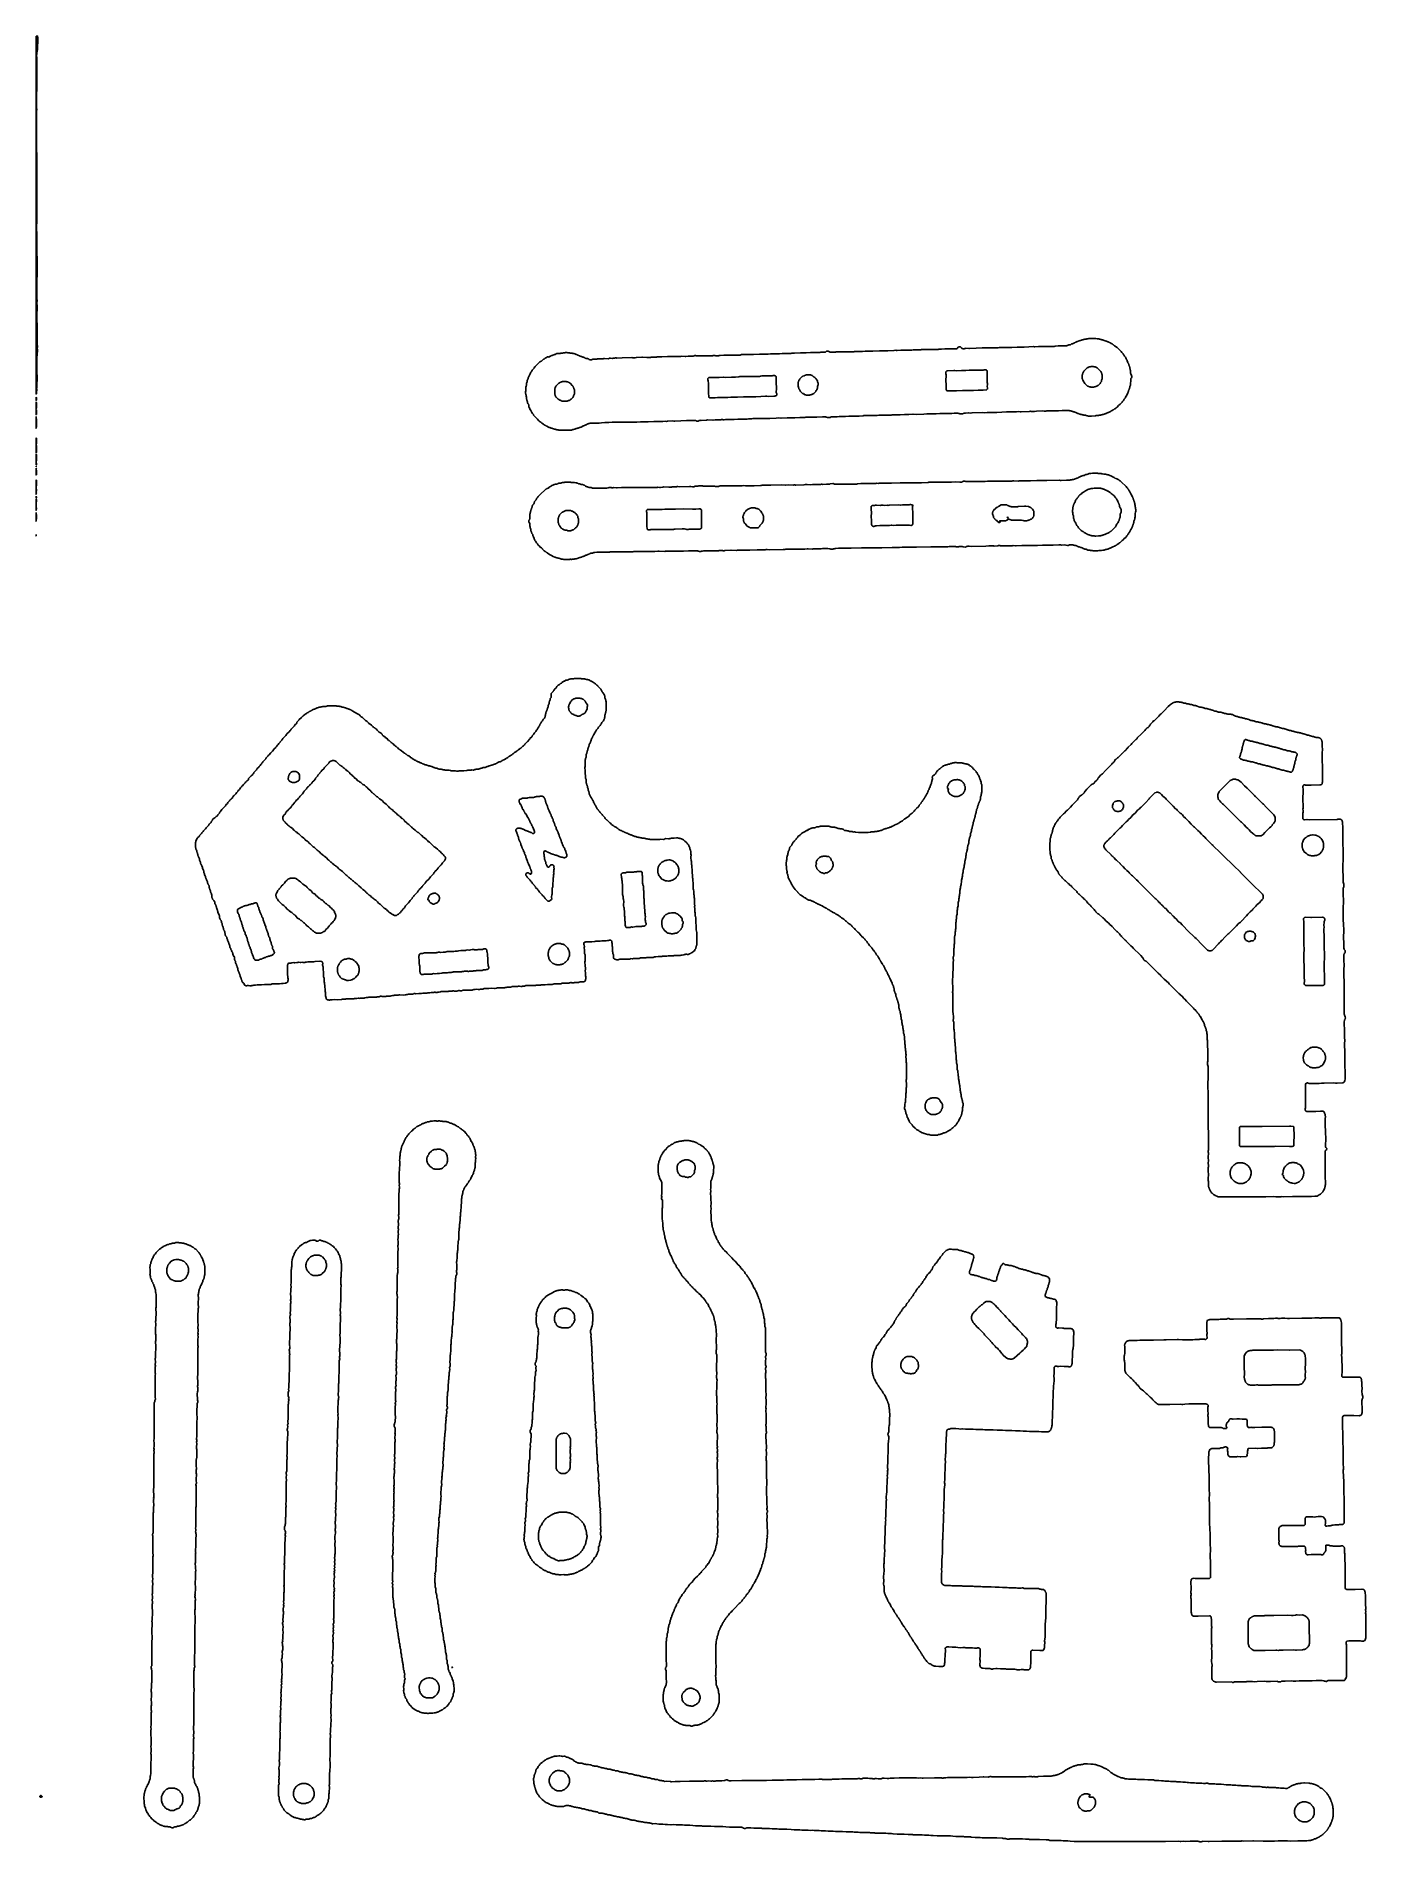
# Model space of a CAD drawing. Header units: metres. Extents: x 0 to 201, y 24 to 297.
import ezdxf

# ---------------------------------------------------------------- set-up
doc = ezdxf.new("R2010")
doc.units = ezdxf.units.M

msp = doc.modelspace()

# ---------------------------------------------------------------- linework, layer by layer
for points in [[(0, 296.84), (0, 242.76), (0.04, 242.8), (0.04, 242.93), (0, 242.99), (0.06, 243.06), (0.08, 243.12), (0.11, 243.29), (0.11, 243.46), (0.06, 243.56), (0.06, 243.63), (0.11, 243.73), (0.13, 243.92), (0.15, 245.39), (0.13, 246.02), (0.13, 246.17), (0.13, 246.61), (0.13, 246.68), (0.13, 246.91), (0.13, 246.97), (0.13, 248.35), (0.13, 248.39), (0.17, 248.67), (0.19, 249.47), (0.19, 249.51), (0.17, 249.62), (0.19, 249.98), (0.15, 250.3), (0.15, 250.42), (0.17, 250.82), (0.15, 251.35), (0.17, 251.93), (0.13, 255.27), (0.15, 255.42), (0.15, 255.48), (0.15, 255.93), (0.15, 256.12), (0.13, 256.48), (0.15, 256.96), (0.11, 257.07), (0.11, 257.18), (0.11, 259.76), (0.11, 260.05), (0.15, 260.75), (0.15, 262.15), (0.11, 265.11), (0.11, 265.66), (0.13, 267.23), (0.08, 267.55), (0.08, 267.72), (0.13, 269.16), (0.11, 269.71), (0.13, 270.04), (0.11, 270.32), (0.11, 270.38), (0.11, 272.25), (0.13, 273.66), (0.13, 274.74), (0.13, 276.8), (0.13, 277.09), (0.13, 278.34), (0.13, 278.53), (0.08, 280.1), (0.08, 280.31), (0.08, 280.71), (0.08, 280.75), (0.08, 283.29), (0.08, 283.38), (0.08, 283.53), (0.08, 283.61), (0.08, 285.26), (0.08, 285.52), (0.11, 285.69), (0.11, 285.77), (0.08, 285.9), (0.08, 287.74), (0.08, 287.85), (0.13, 288.99), (0.11, 289.62), (0.11, 289.67), (0.13, 290.03), (0.13, 291.19), (0.13, 291.46), (0.11, 291.78), (0.13, 292.31), (0.13, 293.45), (0.13, 293.6), (0.08, 293.84), (0.08, 293.88), (0.11, 294.24), (0.13, 294.41), (0.17, 294.58), (0.19, 294.77), (0.21, 294.94), (0.23, 295.15), (0.25, 296.08), (0.25, 296.63), (0.23, 296.84)], [(159.49, 251.18), (159.05, 251.16), (158.88, 251.14), (158.75, 251.12), (158.64, 251.08), (158.58, 251.06), (158.37, 251.06), (158.31, 251.04), (158.22, 251.02), (158.14, 250.99), (158.07, 250.97), (158.01, 250.95), (157.95, 250.93), (157.88, 250.91), (157.82, 250.89), (157.76, 250.87), (157.69, 250.85), (157.61, 250.82), (157.54, 250.8), (157.48, 250.78), (157.44, 250.76), (157.4, 250.72), (157.33, 250.7), (157.27, 250.7), (157.08, 250.59), (157.04, 250.59), (156.93, 250.53), (156.89, 250.53), (156.78, 250.47), (156.74, 250.47), (156.7, 250.44), (156.65, 250.4), (156.57, 250.36), (156.49, 250.36), (156.42, 250.34), (156.38, 250.32), (156.29, 250.23), (156.25, 250.21), (156.19, 250.19), (156, 250.19), (155.91, 250.17), (155.81, 250.13), (155.74, 250.11), (155.66, 250.08), (155.41, 250.06), (155.17, 250.04), (154.39, 250.04), (153.95, 250.02), (153.78, 249.98), (152.25, 249.98), (152.1, 249.94), (151.98, 249.94), (151.41, 249.96), (150.9, 249.91), (150.85, 249.91), (150.69, 249.94), (149.99, 249.89), (149.27, 249.87), (148.21, 249.87), (147.38, 249.83), (146.24, 249.83), (145.52, 249.81), (145.35, 249.77), (144.46, 249.75), (142.9, 249.75), (142.03, 249.7), (140.99, 249.68), (140.89, 249.68), (140.48, 249.7), (140.4, 249.68), (140.29, 249.64), (140.19, 249.62), (140, 249.62), (139.93, 249.64), (139.85, 249.68), (139.78, 249.75), (139.74, 249.83), (139.7, 249.87), (139.66, 249.89), (139.45, 249.89), (139.32, 249.87), (139.26, 249.81), (139.21, 249.72), (139.13, 249.64), (139.06, 249.62), (137.84, 249.62), (137.27, 249.6), (136.78, 249.58), (136.38, 249.56), (136.27, 249.51), (135.95, 249.49), (135.83, 249.49), (135.04, 249.51), (133.77, 249.49), (133.67, 249.45), (132.61, 249.47), (132.5, 249.47), (132.31, 249.43), (131.85, 249.41), (131.72, 249.41), (131.38, 249.43), (130.89, 249.39), (130.79, 249.39), (130.62, 249.41), (130.09, 249.36), (129.98, 249.36), (129.86, 249.39), (129.6, 249.34), (128.65, 249.32), (127.55, 249.32), (127.4, 249.28), (126.41, 249.26), (125.24, 249.26), (124.82, 249.22), (123.72, 249.22), (123.63, 249.2), (123.53, 249.15), (123.4, 249.13), (123.34, 249.13), (123.13, 249.17), (122.94, 249.17), (122.64, 249.17), (122.47, 249.17), (122.03, 249.13), (120.88, 249.13), (120.78, 249.09), (119.97, 249.09), (119.91, 249.11), (119.85, 249.13), (119.66, 249.24), (119.57, 249.26), (119.49, 249.26), (119.42, 249.24), (119.38, 249.22), (119.27, 249.11), (119.21, 249.09), (118.53, 249.09), (118.41, 249.05), (118.22, 249.03), (118.17, 249.03), (117.81, 249.05), (116.99, 249.03), (116.35, 248.98), (115.46, 248.98), (114.55, 248.96), (114.17, 248.94), (114.02, 248.9), (113.05, 248.88), (112.88, 248.88), (112.69, 248.9), (112.29, 248.86), (111.63, 248.84), (111.59, 248.84), (111.42, 248.86), (110.93, 248.84), (110.57, 248.79), (109.28, 248.79), (108.39, 248.77), (108.23, 248.73), (107.74, 248.75), (107.61, 248.75), (106.51, 248.73), (106.45, 248.71), (106.36, 248.67), (106.26, 248.64), (105.77, 248.64), (104.61, 248.67), (103.91, 248.64), (103.36, 248.62), (103.17, 248.6), (103.08, 248.56), (102.95, 248.54), (102.91, 248.54), (102.72, 248.54), (102.64, 248.54), (102.57, 248.58), (102.51, 248.6), (102.38, 248.6), (102.3, 248.58), (102.17, 248.54), (99.74, 248.54), (99.63, 248.58), (99.53, 248.58), (99.42, 248.56), (99.27, 248.52), (98.72, 248.52), (98.53, 248.48), (98.17, 248.45), (98.04, 248.45), (97.54, 248.48), (97.35, 248.43), (95.4, 248.43), (94.51, 248.41), (93.83, 248.39), (93.73, 248.35), (93.43, 248.35), (93.07, 248.37), (92.94, 248.33), (92.84, 248.31), (92.77, 248.31), (92.46, 248.31), (92.31, 248.31), (92.24, 248.31), (91.59, 248.33), (91.52, 248.33), (90.68, 248.31), (90.51, 248.26), (90.23, 248.24), (90.17, 248.24), (90, 248.28), (88.56, 248.26), (87.74, 248.22), (87.61, 248.24), (87.52, 248.24), (87.4, 248.2), (87.16, 248.2), (87.06, 248.16), (86.76, 248.18), (86.59, 248.18), (86.53, 248.14), (86.47, 248.12), (86.42, 248.12), (85.85, 248.16), (85.77, 248.16), (85.66, 248.12), (85.56, 248.09), (85.41, 248.12), (84.81, 248.09), (84.69, 248.07), (84.62, 248.07), (84.41, 248.07), (84.18, 248.05), (84.1, 248.03), (84.01, 247.99), (83.9, 247.97), (83.71, 247.97), (83.54, 247.99), (83.48, 248.03), (83.46, 248.09), (83.42, 248.12), (83.29, 248.14), (83.14, 248.14), (83.06, 248.16), (83.02, 248.18), (82.97, 248.22), (82.89, 248.26), (82.85, 248.26), (82.78, 248.31), (82.72, 248.33), (82.68, 248.33), (82.61, 248.37), (82.57, 248.37), (82.51, 248.41), (82.44, 248.43), (82.36, 248.43), (82.3, 248.45), (82.23, 248.48), (82.19, 248.52), (82.15, 248.52), (82.08, 248.54), (81.85, 248.67), (81.79, 248.69), (81.75, 248.69), (81.68, 248.73), (81.64, 248.73), (81.58, 248.77), (81.51, 248.79), (81.47, 248.79), (81.41, 248.84), (81.36, 248.84), (81.3, 248.88), (81.24, 248.9), (81.09, 248.9), (80.98, 248.94), (80.67, 248.94), (80.58, 248.98), (80.31, 248.98), (80.2, 249.03), (79.99, 249.03), (79.86, 248.98), (79.65, 248.98), (79.52, 248.94), (79.35, 248.96), (79.25, 248.94), (79.16, 248.9), (78.72, 248.9), (78.66, 248.88), (78.59, 248.86), (78.44, 248.77), (78.38, 248.77), (78.3, 248.75), (77.98, 248.58), (77.87, 248.58), (77.81, 248.56), (77.75, 248.52), (77.7, 248.52), (77.64, 248.5), (77.6, 248.48), (77.55, 248.39), (77.49, 248.35), (77.45, 248.35), (77.39, 248.39), (77.28, 248.39), (77.09, 248.28), (77.05, 248.28), (76.98, 248.24), (76.92, 248.2), (76.86, 248.16), (76.81, 248.12), (76.75, 248.07), (76.64, 248.03), (76.58, 247.99), (76.35, 247.76), (76.28, 247.73), (76.24, 247.69), (76.2, 247.69), (76.12, 247.65), (75.88, 247.44), (75.61, 247.16), (75.56, 247.08), (75.46, 246.97), (75.4, 246.95), (75.33, 246.89), (75.23, 246.74), (75.23, 246.7), (75.21, 246.66), (74.95, 246.4), (74.87, 246.21), (74.76, 246.1), (74.63, 245.85), (74.61, 245.79), (74.61, 245.72), (74.59, 245.68), (74.53, 245.62), (74.34, 245.24), (74.32, 245.17), (74.32, 245.11), (74.3, 245.05), (74.23, 244.94), (74.21, 244.88), (74.19, 244.81), (74.19, 244.71), (74.17, 244.62), (74.13, 244.54), (74.1, 244.43), (74.1, 244.16), (74.06, 244.09), (74.04, 244.03), (74.02, 243.97), (74, 243.82), (74, 243.48), (73.98, 243.27), (73.94, 243.12), (73.94, 242.87), (73.96, 242.8), (74, 242.72), (74.02, 242.63), (74.02, 242.44), (74.06, 242.32), (74.06, 242.17), (74.08, 242.08), (74.1, 242), (74.13, 241.94), (74.15, 241.85), (74.17, 241.77), (74.19, 241.68), (74.23, 241.6), (74.23, 241.51), (74.25, 241.45), (74.3, 241.36), (74.34, 241.32), (74.38, 241.26), (74.4, 241.19), (74.42, 241.13), (74.44, 241.07), (74.44, 240.9), (74.46, 240.83), (74.49, 240.77), (74.59, 240.58), (74.59, 240.54), (74.65, 240.41), (74.7, 240.37), (74.78, 240.18), (74.82, 240.11), (74.89, 240.05), (74.91, 240.01), (74.91, 239.97), (74.97, 239.84), (75.12, 239.69), (75.16, 239.61), (75.25, 239.5), (75.42, 239.31), (75.63, 239.08), (75.73, 238.97), (75.9, 238.8), (76.01, 238.7), (76.16, 238.57), (76.24, 238.51), (76.31, 238.46), (76.39, 238.4), (76.48, 238.34), (76.56, 238.27), (76.64, 238.21), (76.71, 238.17), (76.77, 238.12), (76.83, 238.1), (76.88, 238.06), (76.94, 238.02), (77, 237.98), (77.07, 237.96), (77.11, 237.91), (77.15, 237.91), (77.39, 237.79), (77.43, 237.79), (77.49, 237.74), (77.55, 237.72), (77.6, 237.72), (77.7, 237.66), (77.77, 237.64), (77.85, 237.62), (77.91, 237.62), (78, 237.57), (78.06, 237.55), (78.13, 237.53), (78.21, 237.51), (78.27, 237.49), (78.36, 237.47), (78.42, 237.45), (78.51, 237.43), (78.59, 237.41), (78.68, 237.38), (78.78, 237.36), (78.89, 237.36), (78.99, 237.32), (79.16, 237.3), (79.8, 237.32), (80.54, 237.3), (80.86, 237.32), (80.92, 237.34), (80.98, 237.36), (81.07, 237.41), (81.13, 237.41), (81.24, 237.43), (81.3, 237.45), (81.36, 237.49), (81.43, 237.49), (81.49, 237.51), (81.58, 237.55), (81.64, 237.55), (81.7, 237.57), (81.77, 237.6), (81.83, 237.62), (81.91, 237.64), (81.98, 237.66), (82.04, 237.7), (82.08, 237.7), (82.15, 237.74), (82.19, 237.74), (82.25, 237.77), (82.32, 237.79), (82.57, 237.91), (82.61, 237.96), (82.7, 238), (82.74, 238), (82.8, 238.04), (82.85, 238.04), (83.04, 238.15), (83.08, 238.15), (83.27, 238.25), (83.33, 238.27), (83.4, 238.29), (83.48, 238.32), (83.57, 238.34), (83.71, 238.36), (83.84, 238.38), (84.12, 238.4), (85.07, 238.4), (85.41, 238.44), (85.94, 238.46), (86.51, 238.46), (87.04, 238.51), (89.39, 238.51), (89.92, 238.55), (90.76, 238.55), (91.31, 238.59), (92.48, 238.59), (93.32, 238.63), (94.28, 238.65), (94.4, 238.65), (94.7, 238.63), (95.04, 238.68), (95.23, 238.65), (95.38, 238.7), (96.16, 238.72), (96.35, 238.7), (96.5, 238.7), (97.41, 238.72), (98.28, 238.76), (99.14, 238.76), (99.29, 238.8), (99.59, 238.8), (99.65, 238.78), (99.74, 238.74), (99.78, 238.7), (99.82, 238.68), (99.95, 238.68), (100.01, 238.7), (100.1, 238.74), (100.14, 238.78), (100.18, 238.8), (100.25, 238.82), (100.41, 238.8), (100.46, 238.8), (101.28, 238.82), (101.43, 238.87), (102.21, 238.84), (102.3, 238.84), (102.59, 238.89), (102.79, 238.89), (103.42, 238.87), (103.53, 238.91), (103.63, 238.93), (103.7, 238.93), (103.82, 238.89), (103.97, 238.89), (104.16, 238.93), (104.73, 238.95), (105.45, 238.95), (106, 238.99), (107.42, 238.99), (107.65, 239.04), (107.91, 239.01), (108.08, 239.01), (108.27, 239.06), (109.16, 239.06), (109.56, 239.1), (110.87, 239.1), (111.78, 239.12), (112.12, 239.16), (112.5, 239.14), (112.54, 239.14), (113.45, 239.16), (114.3, 239.2), (114.53, 239.18), (114.64, 239.18), (115.36, 239.23), (116.14, 239.23), (116.29, 239.27), (116.99, 239.29), (117.94, 239.29), (118.81, 239.33), (119.27, 239.33), (119.38, 239.31), (119.44, 239.29), (119.53, 239.25), (119.59, 239.23), (119.91, 239.23), (119.97, 239.25), (120.12, 239.33), (120.18, 239.35), (121.03, 239.35), (121.31, 239.39), (122.28, 239.39), (122.79, 239.42), (123.11, 239.46), (124.33, 239.46), (124.93, 239.48), (125.03, 239.52), (125.96, 239.54), (127.06, 239.54), (127.34, 239.59), (128.48, 239.59), (129.2, 239.61), (129.35, 239.65), (130.51, 239.65), (131.17, 239.67), (131.83, 239.71), (132.44, 239.73), (132.52, 239.73), (132.95, 239.71), (134.13, 239.73), (134.54, 239.78), (135.95, 239.78), (136.55, 239.82), (137.86, 239.82), (138.32, 239.84), (138.68, 239.88), (139.28, 239.88), (139.36, 239.86), (139.45, 239.82), (139.55, 239.8), (139.66, 239.78), (139.91, 239.78), (139.98, 239.8), (140.04, 239.82), (140.1, 239.86), (140.17, 239.88), (140.42, 239.9), (140.82, 239.92), (140.86, 239.92), (141.1, 239.9), (141.39, 239.95), (143, 239.97), (143.04, 239.97), (143.21, 239.95), (143.68, 239.97), (143.83, 240.01), (145.14, 240.01), (145.88, 240.03), (146.58, 240.07), (147.79, 240.07), (148.12, 240.11), (148.42, 240.14), (148.67, 240.11), (148.8, 240.11), (150.03, 240.14), (150.2, 240.18), (150.35, 240.16), (150.39, 240.16), (150.71, 240.16), (150.81, 240.16), (151.13, 240.2), (152, 240.22), (152.29, 240.2), (152.53, 240.2), (152.68, 240.24), (153.06, 240.26), (154.45, 240.26), (155.02, 240.31), (155.53, 240.28), (155.66, 240.28), (155.96, 240.31), (156.06, 240.28), (156.15, 240.26), (156.23, 240.24), (156.34, 240.22), (156.42, 240.2), (156.49, 240.18), (156.57, 240.14), (156.63, 240.14), (156.72, 240.11), (156.8, 240.09), (156.91, 240.03), (156.95, 240.03), (157.01, 240.01), (157.08, 239.97), (157.12, 239.97), (157.18, 239.95), (157.25, 239.9), (157.29, 239.9), (157.4, 239.84), (157.46, 239.82), (157.52, 239.8), (157.59, 239.78), (157.65, 239.75), (157.73, 239.73), (157.82, 239.71), (157.88, 239.69), (157.99, 239.67), (158.07, 239.65), (158.18, 239.65), (158.28, 239.61), (158.39, 239.61), (158.54, 239.59), (158.6, 239.56), (158.69, 239.52), (158.75, 239.5), (158.86, 239.48), (158.98, 239.46), (159.45, 239.46), (160.04, 239.48), (160.17, 239.52), (160.34, 239.52), (160.51, 239.54), (160.61, 239.59), (160.74, 239.59), (160.8, 239.61), (160.89, 239.65), (160.99, 239.65), (161.08, 239.67), (161.16, 239.69), (161.23, 239.71), (161.29, 239.73), (161.37, 239.75), (161.44, 239.78), (161.52, 239.8), (161.61, 239.82), (161.67, 239.84), (161.82, 239.92), (161.86, 239.92), (161.97, 239.99), (162.01, 239.99), (162.31, 240.14), (162.37, 240.18), (162.41, 240.22), (162.48, 240.24), (162.54, 240.28), (162.58, 240.33), (162.64, 240.35), (162.69, 240.39), (162.75, 240.41), (162.81, 240.45), (162.88, 240.5), (162.92, 240.54), (162.98, 240.56), (163.05, 240.6), (163.15, 240.69), (163.3, 240.81), (163.53, 241.05), (163.77, 241.24), (164.02, 241.49), (164.06, 241.55), (164.11, 241.64), (164.19, 241.72), (164.25, 241.81), (164.32, 241.89), (164.38, 241.98), (164.42, 242.04), (164.47, 242.1), (164.51, 242.17), (164.53, 242.23), (164.57, 242.27), (164.63, 242.42), (164.68, 242.46), (164.91, 242.93), (164.91, 242.97), (164.97, 243.08), (164.97, 243.12), (165.02, 243.18), (165.04, 243.25), (165.04, 243.29), (165.08, 243.35), (165.08, 243.4), (165.12, 243.46), (165.14, 243.52), (165.16, 243.61), (165.16, 243.65), (165.18, 243.71), (165.23, 243.78), (165.25, 243.86), (165.25, 243.95), (165.27, 244.03), (165.31, 244.12), (165.33, 244.18), (165.35, 244.28), (165.35, 244.47), (165.4, 244.67), (165.4, 245.13), (165.42, 245.17), (165.48, 245.24), (165.52, 245.32), (165.52, 245.43), (165.5, 245.6), (165.48, 245.66), (165.44, 245.7), (165.38, 245.83), (165.35, 245.89), (165.33, 246), (165.33, 246.21), (165.31, 246.32), (165.27, 246.44), (165.27, 246.57), (165.25, 246.66), (165.23, 246.74), (165.21, 246.82), (165.18, 246.91), (165.16, 246.97), (165.14, 247.04), (165.12, 247.1), (165.1, 247.16), (165.08, 247.23), (165.06, 247.29), (165.02, 247.35), (165.02, 247.4), (164.95, 247.5), (164.95, 247.54), (164.82, 247.78), (164.82, 247.82), (164.76, 247.93), (164.76, 247.97), (164.7, 248.07), (164.7, 248.12), (164.63, 248.24), (164.57, 248.33), (164.53, 248.39), (164.49, 248.45), (164.44, 248.52), (164.4, 248.58), (164.34, 248.64), (164.3, 248.71), (164.27, 248.77), (164.23, 248.84), (164.17, 248.92), (164.04, 249.07), (163.94, 249.2), (163.41, 249.72), (163.32, 249.79), (163.24, 249.85), (163.15, 249.91), (163.07, 249.98), (163, 250.02), (162.92, 250.08), (162.86, 250.13), (162.77, 250.19), (162.71, 250.23), (162.62, 250.3), (162.56, 250.34), (162.41, 250.4), (162.37, 250.44), (162.26, 250.49), (162.22, 250.53), (162.09, 250.59), (162.05, 250.59), (161.95, 250.66), (161.9, 250.66), (161.84, 250.7), (161.8, 250.7), (161.69, 250.76), (161.63, 250.78), (161.57, 250.8), (161.5, 250.82), (161.46, 250.82), (161.4, 250.87), (161.33, 250.89), (161.27, 250.91), (161.21, 250.93), (161.12, 250.95), (161.06, 250.97), (160.99, 250.99), (160.91, 251.02), (160.82, 251.04), (160.74, 251.06), (160.63, 251.08), (160.55, 251.1), (160.46, 251.12), (160.3, 251.14), (160.08, 251.16), (159.53, 251.18)], [(111.34, 245.58), (111.57, 245.58), (111.65, 245.55), (111.7, 245.51), (111.78, 245.41), (111.8, 245.32), (111.82, 244.52), (111.84, 243.69), (111.84, 243.65), (111.82, 242.97), (111.84, 242.89), (111.89, 242.82), (111.91, 242.76), (111.91, 242.63), (111.89, 242.59), (111.82, 242.53), (111.78, 242.51), (111.72, 242.49), (111.59, 242.46), (111.46, 242.44), (110.68, 242.42), (110.41, 242.44), (110.19, 242.44), (109.47, 242.42), (108.75, 242.38), (107.72, 242.38), (107.61, 242.34), (107.44, 242.34), (107.34, 242.36), (107.27, 242.36), (106.89, 242.34), (105.96, 242.32), (104.94, 242.32), (104.5, 242.27), (103.72, 242.27), (102.93, 242.25), (102.59, 242.23), (102.28, 242.19), (101.79, 242.19), (101.73, 242.21), (101.66, 242.27), (101.62, 242.36), (101.62, 242.55), (101.58, 242.74), (101.56, 243.33), (101.58, 243.56), (101.58, 243.76), (101.56, 244.39), (101.54, 244.77), (101.49, 244.92), (101.49, 245.13), (101.52, 245.17), (101.58, 245.24), (101.62, 245.26), (101.68, 245.28), (103.17, 245.28), (103.86, 245.32), (103.91, 245.32), (104.14, 245.3), (105.07, 245.32), (105.64, 245.34), (106.15, 245.36), (106.3, 245.41), (107.82, 245.41), (108.52, 245.45), (109.26, 245.45), (109.45, 245.49), (109.66, 245.51), (110.57, 245.51), (111.19, 245.53)], [(116.5, 245.68), (116.61, 245.66), (116.65, 245.66), (116.95, 245.68), (117.03, 245.66), (117.09, 245.64), (117.22, 245.58), (117.31, 245.51), (117.37, 245.45), (117.43, 245.43), (117.5, 245.39), (117.56, 245.34), (117.62, 245.3), (117.73, 245.19), (117.77, 245.11), (117.86, 245.03), (117.96, 244.9), (118.03, 244.77), (118.05, 244.69), (118.05, 244.64), (118.11, 244.54), (118.13, 244.47), (118.15, 244.37), (118.15, 244.24), (118.15, 244.18), (118.15, 244.14), (118.13, 244.09), (118.07, 244.03), (118.05, 243.97), (118.07, 243.8), (118.07, 243.73), (118.05, 243.67), (118.03, 243.61), (118, 243.54), (117.94, 243.42), (117.9, 243.35), (117.86, 243.29), (117.81, 243.23), (117.77, 243.16), (117.73, 243.1), (117.6, 242.97), (117.47, 242.87), (117.41, 242.82), (117.33, 242.78), (117.28, 242.78), (117.18, 242.72), (117.12, 242.7), (117.05, 242.68), (116.95, 242.65), (116.84, 242.63), (116.35, 242.63), (116.27, 242.65), (116.16, 242.68), (116.08, 242.7), (116.04, 242.72), (115.91, 242.85), (115.85, 242.87), (115.8, 242.87), (115.72, 242.91), (115.57, 243.06), (115.46, 243.18), (115.44, 243.25), (115.4, 243.29), (115.36, 243.4), (115.32, 243.44), (115.27, 243.5), (115.25, 243.54), (115.23, 243.61), (115.21, 243.67), (115.19, 243.76), (115.17, 243.84), (115.15, 243.97), (115.13, 244.07), (115.13, 244.47), (115.15, 244.56), (115.17, 244.64), (115.19, 244.73), (115.21, 244.79), (115.23, 244.83), (115.27, 244.9), (115.36, 244.98), (115.4, 245.07), (115.44, 245.13), (115.65, 245.34), (115.74, 245.41), (115.8, 245.43), (115.85, 245.47), (116.01, 245.55), (116.06, 245.55), (116.12, 245.6), (116.18, 245.62), (116.25, 245.64), (116.37, 245.66)], [(143.21, 246.44), (143.47, 246.44), (143.53, 246.42), (143.57, 246.4), (143.62, 246.36), (143.64, 246.32), (143.66, 246.25), (143.66, 245.19), (143.68, 244.52), (143.72, 244.39), (143.72, 244.24), (143.7, 243.92), (143.74, 243.71), (143.74, 243.54), (143.59, 243.4), (143.09, 243.37), (142.32, 243.37), (141.63, 243.33), (140.29, 243.33), (139.93, 243.29), (139.04, 243.27), (138.13, 243.25), (137.67, 243.25), (137.6, 243.27), (137.54, 243.33), (137.52, 243.37), (137.5, 243.46), (137.48, 243.82), (137.46, 244.24), (137.44, 244.77), (137.46, 245.62), (137.46, 245.66), (137.41, 245.85), (137.41, 246.13), (137.56, 246.27), (137.69, 246.3), (138.64, 246.32), (138.77, 246.32), (139, 246.3), (139.81, 246.32), (140.48, 246.34), (140.95, 246.38), (142.58, 246.4), (142.64, 246.4), (142.9, 246.38), (143.09, 246.4)], [(159.53, 246.95), (159.7, 246.93), (159.83, 246.89), (159.96, 246.89), (160.02, 246.87), (160.08, 246.85), (160.3, 246.74), (160.36, 246.7), (160.76, 246.3), (160.85, 246.19), (160.95, 245.98), (160.95, 245.94), (160.99, 245.87), (161.01, 245.79), (161.04, 245.68), (161.06, 245.53), (161.06, 245.22), (161.04, 245.09), (161.01, 244.96), (160.95, 244.86), (160.95, 244.75), (160.93, 244.69), (160.87, 244.56), (160.82, 244.52), (160.8, 244.45), (160.74, 244.37), (160.55, 244.18), (160.44, 244.09), (160.38, 244.05), (160.25, 243.99), (160.21, 243.99), (160.1, 243.92), (160.04, 243.9), (159.98, 243.88), (159.87, 243.86), (159.72, 243.84), (159.32, 243.84), (159.22, 243.86), (159.11, 243.88), (159.05, 243.9), (158.98, 243.92), (158.92, 243.95), (158.83, 243.99), (158.77, 244.03), (158.58, 244.22), (158.54, 244.26), (158.47, 244.33), (158.45, 244.39), (158.33, 244.52), (158.26, 244.6), (158.14, 244.86), (158.12, 244.92), (158.09, 244.98), (158.07, 245.05), (158.05, 245.13), (158.03, 245.3), (158.03, 245.51), (158.05, 245.64), (158.07, 245.75), (158.09, 245.81), (158.12, 245.87), (158.14, 245.94), (158.24, 246.15), (158.28, 246.21), (158.35, 246.3), (158.79, 246.74), (158.88, 246.78), (158.92, 246.78), (159.07, 246.87), (159.13, 246.89), (159.26, 246.89), (159.38, 246.93)], [(79.61, 244.69), (80.01, 244.69), (80.09, 244.67), (80.16, 244.64), (80.24, 244.62), (80.31, 244.6), (80.37, 244.58), (80.43, 244.56), (80.48, 244.54), (80.54, 244.5), (80.6, 244.45), (80.67, 244.41), (80.73, 244.37), (81, 244.09), (81.05, 244.03), (81.09, 243.97), (81.11, 243.9), (81.15, 243.86), (81.15, 243.82), (81.22, 243.71), (81.22, 243.67), (81.26, 243.61), (81.26, 243.56), (81.3, 243.5), (81.32, 243.42), (81.34, 243.31), (81.36, 243.14), (81.36, 243.04), (81.34, 242.85), (81.32, 242.76), (81.3, 242.7), (81.26, 242.63), (81.26, 242.59), (81.2, 242.49), (81.2, 242.44), (81.15, 242.4), (81.13, 242.34), (81.09, 242.27), (81.03, 242.19), (80.92, 242.08), (80.81, 242), (80.73, 241.94), (80.64, 241.87), (80.52, 241.81), (80.45, 241.79), (80.41, 241.79), (80.35, 241.74), (80.29, 241.72), (80.18, 241.7), (80.09, 241.68), (79.54, 241.68), (79.48, 241.7), (79.42, 241.72), (79.35, 241.77), (79.31, 241.77), (79.25, 241.79), (79.18, 241.83), (79.14, 241.83), (79.06, 241.87), (79.02, 241.91), (78.95, 241.94), (78.87, 242), (78.76, 242.08), (78.66, 242.19), (78.61, 242.25), (78.57, 242.32), (78.53, 242.38), (78.44, 242.55), (78.44, 242.59), (78.4, 242.65), (78.38, 242.72), (78.36, 242.8), (78.34, 242.93), (78.34, 243.42), (78.36, 243.52), (78.38, 243.61), (78.4, 243.67), (78.42, 243.73), (78.53, 243.95), (78.57, 244.01), (78.63, 244.09), (78.91, 244.37), (78.99, 244.43), (79.06, 244.47), (79.12, 244.5), (79.16, 244.54), (79.21, 244.56), (79.25, 244.56), (79.35, 244.62), (79.42, 244.64), (79.5, 244.67)], [(0, 242.32), (0, 241.81), (0.04, 241.85), (0.06, 241.91), (0.08, 242), (0.08, 242.1), (0.06, 242.23), (0.04, 242.27)], [(0, 241.58), (0, 240.54), (0.02, 240.58), (0.06, 240.69), (0.08, 241.28), (0.08, 241.38), (0.06, 241.47), (0.02, 241.53)], [(0, 240.45), (0, 239.67), (0.04, 239.69), (0.06, 239.75), (0.08, 239.97), (0.08, 240.2), (0.06, 240.28), (0.04, 240.39)], [(0, 239.37), (0, 237.62), (0.02, 237.7), (0.06, 237.83), (0.06, 238.99), (0.02, 239.1), (0.02, 239.16)], [(0, 236.18), (0, 235.16), (0.02, 235.2), (0.06, 235.31), (0.04, 235.65), (0.04, 235.73), (0.06, 235.94), (0.04, 236.11)], [(0, 235.12), (0, 233.89), (0.04, 233.93), (0.06, 234.02), (0.04, 234.61), (0.04, 234.76), (0.06, 234.99), (0.02, 235.08)], [(0, 233.72), (0, 232.09), (0.04, 232.11), (0.06, 232.18), (0.06, 232.26), (0.02, 232.56), (0.02, 232.62), (0.06, 232.79), (0.06, 233.6), (0.02, 233.68)], [(0, 231.78), (0.04, 231.84), (0.02, 231.88)], [(0, 231.39), (0.02, 231.44), (0.04, 231.52), (0.02, 231.56)], [(0, 231.35), (0, 230.55), (0.04, 230.59), (0.04, 230.82), (0.04, 230.89), (0.06, 231.03), (0.06, 231.2), (0.04, 231.29)], [(0, 229.83), (0, 228.83), (0.02, 228.88), (0.06, 228.96), (0.06, 229.09), (0.06, 229.53), (0.06, 229.64), (0.04, 229.74)], [(159.58, 230.82), (159.32, 230.8), (159.22, 230.78), (159.09, 230.76), (159, 230.74), (158.94, 230.72), (158.88, 230.7), (158.73, 230.61), (158.56, 230.61), (158.5, 230.59), (158.31, 230.48), (158.22, 230.46), (158.14, 230.46), (158.07, 230.44), (158.01, 230.42), (157.95, 230.38), (157.9, 230.38), (157.8, 230.31), (157.76, 230.31), (157.46, 230.17), (157.42, 230.12), (157.37, 230.1), (157.31, 230.08), (157.25, 230.06), (157.18, 230.06), (157.12, 230.04), (156.97, 229.95), (156.91, 229.93), (156.84, 229.91), (156.78, 229.89), (156.68, 229.87), (156.59, 229.85), (156.49, 229.83), (156.27, 229.83), (156.15, 229.79), (155.66, 229.76), (154.88, 229.74), (154.77, 229.74), (154.62, 229.76), (152.68, 229.74), (151.79, 229.7), (151.68, 229.7), (151.17, 229.72), (150.22, 229.68), (148.53, 229.68), (148.38, 229.64), (147.72, 229.66), (147.57, 229.66), (147.38, 229.62), (147.32, 229.62), (147.24, 229.64), (143.72, 229.62), (143.38, 229.57), (143.09, 229.59), (143.04, 229.59), (141.75, 229.55), (141.69, 229.55), (141.37, 229.57), (140.48, 229.55), (140.4, 229.59), (140.34, 229.62), (140.1, 229.62), (140.04, 229.59), (139.95, 229.55), (139.91, 229.51), (139.85, 229.49), (139.57, 229.49), (138.94, 229.51), (138.28, 229.47), (137.2, 229.45), (134.85, 229.45), (134.75, 229.4), (133.75, 229.38), (132.02, 229.38), (130.56, 229.36), (129.22, 229.32), (127.34, 229.32), (127.19, 229.28), (126.96, 229.3), (126.85, 229.26), (126.6, 229.26), (125.96, 229.28), (124.59, 229.26), (124.08, 229.23), (123.95, 229.19), (123.89, 229.19), (122.13, 229.19), (121.73, 229.19), (121.67, 229.19), (121.52, 229.17), (120.65, 229.17), (120.59, 229.19), (120.5, 229.23), (120.4, 229.26), (120.35, 229.26), (119.97, 229.23), (119.89, 229.19), (119.8, 229.17), (119.4, 229.15), (118.87, 229.13), (118.68, 229.15), (118.64, 229.15), (118.49, 229.11), (118.3, 229.13), (118.22, 229.13), (118.05, 229.11), (117.81, 229.11), (117.67, 229.11), (117.43, 229.13), (117.31, 229.09), (116.99, 229.07), (116.48, 229.09), (116.16, 229.09), (115.99, 229.04), (114.79, 229.02), (114.72, 229.02), (114.64, 229.07), (114.53, 229.07), (114.41, 229.02), (113.69, 229.04), (113.22, 229.02), (113.14, 229.02), (112.67, 229.04), (110.98, 229.02), (109.71, 229), (109.56, 228.98), (109.43, 228.94), (108.5, 228.92), (108.35, 228.92), (107.78, 228.92), (107.4, 228.92), (107.17, 228.92), (106.87, 228.94), (106.66, 228.9), (106.53, 228.9), (104.86, 228.92), (103.31, 228.9), (103.23, 228.88), (103.17, 228.85), (103.1, 228.81), (103.04, 228.79), (102.62, 228.79), (102.57, 228.83), (102.53, 228.85), (100.75, 228.85), (100.65, 228.9), (100.1, 228.9), (99.99, 228.85), (99.5, 228.85), (99.44, 228.83), (99.34, 228.77), (99.17, 228.77), (98.91, 228.81), (98.72, 228.81), (97.2, 228.77), (96.96, 228.79), (96.84, 228.79), (96.73, 228.75), (96.69, 228.75), (96.1, 228.77), (95.99, 228.73), (95.59, 228.73), (94.76, 228.75), (94.68, 228.71), (94.32, 228.68), (94.17, 228.68), (93.92, 228.71), (93.81, 228.66), (93.66, 228.66), (93.45, 228.66), (93.37, 228.66), (93.11, 228.66), (93.03, 228.66), (92.92, 228.68), (92.63, 228.64), (92.31, 228.64), (91.8, 228.66), (91.06, 228.66), (90.78, 228.64), (90.72, 228.64), (90.57, 228.68), (90.36, 228.68), (88.43, 228.66), (87.78, 228.62), (87.69, 228.62), (87.21, 228.64), (87.12, 228.6), (87, 228.6), (86.89, 228.64), (86.59, 228.64), (86.44, 228.6), (86.21, 228.58), (85.92, 228.58), (85.7, 228.54), (85.64, 228.54), (84.73, 228.54), (84.65, 228.54), (84.12, 228.56), (84.03, 228.58), (83.95, 228.6), (83.84, 228.64), (83.74, 228.66), (83.63, 228.66), (83.52, 228.68), (83.46, 228.71), (83.4, 228.73), (83.31, 228.77), (83.25, 228.77), (83.16, 228.79), (83.08, 228.83), (83.02, 228.88), (82.97, 228.92), (82.91, 228.96), (82.83, 229), (82.76, 229.02), (82.7, 229.04), (82.63, 229.07), (82.57, 229.09), (82.49, 229.11), (82.4, 229.11), (82.32, 229.13), (82.25, 229.17), (82.21, 229.17), (82.15, 229.21), (82.06, 229.23), (81.96, 229.23), (81.85, 229.3), (81.79, 229.32), (81.72, 229.34), (81.64, 229.36), (81.56, 229.38), (81.36, 229.4), (81.17, 229.43), (80.81, 229.43), (80.71, 229.47), (80.39, 229.45), (80.24, 229.45), (80.12, 229.49), (80.01, 229.49), (79.88, 229.47), (79.76, 229.43), (79.59, 229.43), (79.5, 229.4), (79.38, 229.36), (79.29, 229.34), (79.04, 229.34), (78.97, 229.32), (78.87, 229.26), (78.82, 229.26), (78.72, 229.19), (78.66, 229.17), (78.51, 229.17), (78.44, 229.15), (78.36, 229.11), (78.3, 229.11), (78.21, 229.09), (78.15, 229.07), (78.08, 229.02), (78.04, 229.02), (77.91, 228.96), (77.85, 228.92), (77.77, 228.85), (77.72, 228.81), (77.66, 228.77), (77.6, 228.75), (77.53, 228.71), (77.49, 228.66), (77.43, 228.62), (77.34, 228.56), (77.22, 228.49), (77.17, 228.49), (77.13, 228.47), (77.07, 228.41), (77, 228.39), (76.96, 228.35), (76.9, 228.32), (76.83, 228.28), (76.26, 227.73), (76.03, 227.5), (75.95, 227.39), (75.86, 227.29), (75.82, 227.2), (75.67, 227.05), (75.61, 226.97), (75.56, 226.86), (75.52, 226.8), (75.42, 226.69), (75.35, 226.61), (75.31, 226.55), (75.27, 226.46), (75.25, 226.4), (75.25, 226.36), (75.23, 226.29), (75.18, 226.21), (75.14, 226.14), (75.08, 226.08), (75.04, 226.02), (75.01, 225.98), (75.01, 225.93), (74.95, 225.83), (74.93, 225.74), (74.93, 225.68), (74.91, 225.62), (74.87, 225.57), (74.85, 225.53), (74.82, 225.47), (74.82, 225.4), (74.8, 225.34), (74.76, 225.28), (74.74, 225.21), (74.72, 225.13), (74.7, 225.02), (74.68, 224.92), (74.65, 224.83), (74.65, 224.73), (74.61, 224.64), (74.59, 224.56), (74.59, 224.24), (74.57, 223.88), (74.55, 223.84), (74.51, 223.8), (74.49, 223.75), (74.46, 223.69), (74.46, 223.48), (74.49, 223.39), (74.59, 223.2), (74.59, 222.95), (74.61, 222.84), (74.65, 222.74), (74.65, 222.55), (74.68, 222.48), (74.72, 222.4), (74.74, 222.31), (74.74, 222.23), (74.76, 222.12), (74.78, 222.06), (74.8, 222), (74.82, 221.93), (74.85, 221.87), (74.89, 221.81), (74.89, 221.76), (74.91, 221.72), (74.95, 221.68), (75.01, 221.59), (75.04, 221.55), (75.06, 221.49), (75.06, 221.36), (75.08, 221.3), (75.12, 221.23), (75.12, 221.19), (75.25, 220.96), (75.25, 220.92), (75.35, 220.73), (75.35, 220.68), (75.4, 220.6), (75.44, 220.54), (75.56, 220.41), (75.61, 220.32), (75.71, 220.22), (75.76, 220.15), (75.8, 220.05), (75.86, 219.96), (75.99, 219.84), (76.03, 219.79), (76.16, 219.67), (76.33, 219.54), (76.48, 219.39), (76.52, 219.35), (76.62, 219.27), (76.67, 219.22), (76.77, 219.1), (76.88, 219.01), (76.94, 218.97), (77, 218.93), (77.09, 218.86), (77.15, 218.82), (77.22, 218.8), (77.28, 218.74), (77.36, 218.67), (77.43, 218.63), (77.49, 218.59), (77.58, 218.52), (77.98, 218.33), (78.02, 218.29), (78.11, 218.25), (78.15, 218.25), (78.21, 218.21), (78.25, 218.21), (78.32, 218.16), (78.38, 218.14), (78.44, 218.12), (78.51, 218.1), (78.57, 218.08), (78.63, 218.06), (78.7, 218.04), (78.76, 218.02), (78.82, 218), (78.93, 217.97), (79.02, 217.97), (79.08, 217.95), (79.14, 217.93), (79.21, 217.89), (79.29, 217.87), (79.38, 217.85), (79.59, 217.85), (79.71, 217.81), (79.8, 217.78), (80.56, 217.78), (80.62, 217.81), (80.67, 217.85), (80.73, 217.85), (80.81, 217.81), (80.88, 217.81), (81, 217.85), (81.28, 217.85), (81.41, 217.87), (81.51, 217.89), (81.64, 217.91), (81.7, 217.93), (81.77, 217.95), (81.83, 217.97), (81.91, 218), (81.98, 218.02), (82.04, 218.04), (82.11, 218.08), (82.17, 218.1), (82.23, 218.1), (82.3, 218.12), (82.36, 218.14), (82.42, 218.16), (82.49, 218.21), (82.55, 218.23), (82.59, 218.23), (82.68, 218.25), (82.74, 218.29), (82.78, 218.29), (82.89, 218.36), (82.93, 218.36), (82.97, 218.4), (83.06, 218.44), (83.12, 218.46), (83.16, 218.46), (83.23, 218.5), (83.27, 218.5), (83.33, 218.55), (83.38, 218.55), (83.44, 218.59), (83.5, 218.61), (83.54, 218.61), (83.65, 218.67), (83.71, 218.69), (83.82, 218.72), (83.9, 218.74), (83.99, 218.74), (84.05, 218.76), (84.14, 218.8), (84.2, 218.82), (84.31, 218.82), (84.41, 218.86), (84.71, 218.88), (86.61, 218.88), (86.74, 218.93), (88.56, 218.95), (88.73, 218.95), (89.45, 218.95), (89.56, 218.95), (89.73, 218.93), (89.92, 218.95), (90.17, 218.93), (90.3, 218.97), (91.27, 218.99), (93.47, 218.99), (93.94, 219.03), (94.15, 219.03), (95, 219.01), (95.1, 219.05), (97.79, 219.05), (98.55, 219.1), (99.91, 219.1), (100.03, 219.07), (100.1, 219.05), (100.18, 219.01), (100.25, 218.99), (100.35, 218.99), (100.44, 219.01), (100.52, 219.05), (100.69, 219.07), (100.86, 219.1), (101.43, 219.12), (103.08, 219.12), (103.21, 219.16), (103.67, 219.16), (103.8, 219.12), (103.93, 219.12), (104.06, 219.16), (104.97, 219.18), (105.01, 219.18), (105.83, 219.16), (105.96, 219.2), (106.05, 219.2), (106.6, 219.18), (107.12, 219.22), (107.72, 219.2), (107.84, 219.2), (108.92, 219.24), (110.15, 219.24), (110.28, 219.29), (110.43, 219.29), (110.77, 219.27), (112.84, 219.31), (112.95, 219.31), (113.11, 219.29), (113.24, 219.33), (115, 219.33), (116.12, 219.35), (116.5, 219.39), (116.63, 219.39), (117.26, 219.37), (117.37, 219.41), (118.58, 219.41), (118.81, 219.46), (118.91, 219.46), (119.08, 219.43), (119.27, 219.46), (119.59, 219.43), (119.87, 219.41), (119.93, 219.39), (120.04, 219.35), (120.14, 219.33), (120.29, 219.33), (120.37, 219.35), (120.48, 219.39), (120.59, 219.41), (120.69, 219.43), (120.8, 219.46), (121.22, 219.48), (122.62, 219.5), (122.87, 219.48), (122.96, 219.48), (123.13, 219.52), (124.67, 219.54), (126.68, 219.54), (127.06, 219.56), (127.13, 219.56), (127.76, 219.56), (129.33, 219.6), (129.52, 219.58), (129.58, 219.58), (130.45, 219.6), (130.83, 219.65), (130.96, 219.65), (131.42, 219.63), (133.01, 219.67), (135.15, 219.69), (137.71, 219.69), (137.92, 219.73), (138.9, 219.73), (139, 219.69), (139.21, 219.69), (139.34, 219.71), (139.45, 219.73), (139.53, 219.77), (139.78, 219.77), (139.93, 219.75), (140.02, 219.71), (140.08, 219.69), (140.34, 219.67), (140.4, 219.67), (140.46, 219.69), (140.5, 219.71), (140.55, 219.75), (140.61, 219.77), (140.74, 219.79), (140.97, 219.79), (141.31, 219.77), (143.47, 219.79), (143.91, 219.84), (144.12, 219.84), (144.57, 219.84), (144.61, 219.84), (144.76, 219.82), (145.31, 219.84), (145.41, 219.88), (145.61, 219.88), (145.69, 219.84), (147.47, 219.84), (147.6, 219.88), (147.98, 219.86), (148.06, 219.86), (148.93, 219.9), (151.26, 219.9), (152.02, 219.94), (152.8, 219.96), (152.95, 219.96), (153.67, 219.94), (154.5, 219.99), (154.6, 219.99), (154.77, 219.99), (154.9, 219.96), (155.36, 219.99), (155.6, 219.94), (155.81, 219.92), (155.93, 219.92), (156, 219.94), (156.06, 219.99), (156.13, 220.01), (156.44, 220.01), (156.61, 219.99), (156.72, 219.96), (156.8, 219.94), (156.89, 219.92), (156.99, 219.9), (157.08, 219.88), (157.16, 219.86), (157.23, 219.84), (157.29, 219.82), (157.35, 219.77), (157.4, 219.77), (157.5, 219.71), (157.56, 219.69), (157.61, 219.69), (157.67, 219.65), (157.73, 219.63), (157.8, 219.6), (157.86, 219.6), (157.92, 219.58), (157.99, 219.56), (158.05, 219.54), (158.2, 219.46), (158.24, 219.46), (158.35, 219.39), (158.41, 219.37), (158.47, 219.35), (158.56, 219.35), (158.64, 219.33), (158.71, 219.31), (158.81, 219.24), (158.88, 219.22), (159.05, 219.22), (159.17, 219.18), (159.3, 219.16), (159.53, 219.16), (159.68, 219.12), (160.42, 219.12), (160.59, 219.16), (160.97, 219.16), (161.14, 219.18), (161.25, 219.2), (161.37, 219.22), (161.46, 219.24), (161.54, 219.29), (161.63, 219.29), (161.71, 219.31), (161.78, 219.33), (161.86, 219.35), (161.92, 219.37), (161.99, 219.41), (162.03, 219.41), (162.09, 219.46), (162.14, 219.46), (162.2, 219.5), (162.24, 219.5), (162.35, 219.56), (162.41, 219.58), (162.45, 219.58), (162.52, 219.6), (162.58, 219.63), (163, 219.84), (163.05, 219.88), (163.11, 219.9), (163.15, 219.94), (163.22, 219.96), (163.28, 220.01), (163.34, 220.05), (163.41, 220.09), (163.47, 220.13), (163.58, 220.22), (163.64, 220.28), (163.72, 220.32), (163.81, 220.39), (163.89, 220.45), (164.08, 220.64), (164.19, 220.7), (164.23, 220.75), (164.4, 220.94), (164.61, 221.13), (164.7, 221.23), (164.8, 221.36), (164.87, 221.45), (164.91, 221.51), (164.95, 221.57), (164.99, 221.64), (165.06, 221.72), (165.1, 221.78), (165.14, 221.85), (165.18, 221.91), (165.38, 222.31), (165.42, 222.36), (165.59, 222.69), (165.61, 222.76), (165.63, 222.82), (165.63, 222.86), (165.67, 222.93), (165.69, 222.99), (165.71, 223.05), (165.73, 223.12), (165.76, 223.18), (165.76, 223.22), (165.8, 223.29), (165.82, 223.35), (165.84, 223.44), (165.86, 223.52), (165.86, 223.58), (165.9, 223.67), (165.93, 223.73), (165.95, 223.82), (165.97, 223.9), (165.99, 223.99), (166.01, 224.09), (166.03, 224.22), (166.05, 224.47), (166.05, 224.71), (166.07, 224.94), (166.12, 225.09), (166.12, 225.32), (166.07, 225.42), (166.07, 225.62), (166.05, 225.76), (166.03, 225.93), (166.01, 226.08), (165.99, 226.17), (165.97, 226.27), (165.95, 226.36), (165.93, 226.44), (165.9, 226.53), (165.88, 226.59), (165.86, 226.65), (165.82, 226.72), (165.82, 226.76), (165.78, 226.82), (165.78, 226.86), (165.73, 226.93), (165.73, 226.97), (165.71, 227.03), (165.69, 227.1), (165.67, 227.16), (165.63, 227.22), (165.63, 227.27), (165.4, 227.73), (165.35, 227.77), (165.31, 227.88), (165.27, 227.92), (165.18, 228.11), (165.14, 228.18), (165.1, 228.24), (165.06, 228.3), (165.02, 228.37), (164.93, 228.47), (164.87, 228.56), (164.8, 228.64), (164.68, 228.79), (163.94, 229.53), (163.83, 229.62), (163.75, 229.68), (163.66, 229.74), (163.58, 229.81), (163.51, 229.83), (163.47, 229.87), (163.36, 229.91), (163.32, 229.95), (163.26, 229.98), (163.22, 229.98), (163.15, 230), (162.98, 230.08), (162.92, 230.12), (162.86, 230.19), (162.77, 230.23), (162.73, 230.23), (162.67, 230.27), (162.62, 230.27), (162.58, 230.29), (162.54, 230.34), (162.37, 230.42), (162.33, 230.42), (162.26, 230.46), (162.2, 230.48), (162.16, 230.48), (162.09, 230.53), (162.03, 230.55), (161.97, 230.57), (161.88, 230.59), (161.82, 230.61), (161.73, 230.63), (161.67, 230.65), (161.61, 230.67), (161.5, 230.7), (161.29, 230.7), (161.1, 230.72), (160.99, 230.74), (160.89, 230.78), (160.8, 230.8), (160.55, 230.78), (160.44, 230.78), (160.34, 230.82)], [(0, 228.75), (0, 228.05), (0.02, 228.09), (0.04, 228.13), (0.04, 228.37), (0, 228.47), (0, 228.56)], [(0, 228.01), (0, 227.65), (0.02, 227.75), (0.04, 227.92), (0.02, 227.97)], [(0, 227.35), (0.02, 227.05), (0.04, 227.1), (0.04, 227.22), (0.02, 227.31)], [(0, 226.91), (0, 225.19), (0.04, 225.53), (0.02, 225.72), (0.02, 225.93), (0.02, 226.02), (0.04, 226.84)], [(159.83, 228.56), (160.61, 228.56), (160.78, 228.54), (160.91, 228.52), (160.99, 228.49), (161.08, 228.47), (161.16, 228.45), (161.23, 228.43), (161.29, 228.41), (161.35, 228.39), (161.42, 228.37), (161.48, 228.32), (161.52, 228.32), (161.71, 228.22), (161.76, 228.22), (161.92, 228.13), (161.99, 228.09), (162.03, 228.05), (162.09, 228.03), (162.18, 227.97), (162.26, 227.9), (162.41, 227.77), (162.54, 227.65), (162.67, 227.56), (162.79, 227.44), (163.05, 227.16), (163.09, 227.1), (163.15, 227.01), (163.22, 226.93), (163.28, 226.84), (163.32, 226.74), (163.36, 226.69), (163.43, 226.57), (163.43, 226.53), (163.47, 226.46), (163.47, 226.42), (163.51, 226.36), (163.51, 226.31), (163.55, 226.25), (163.55, 226.21), (163.6, 226.14), (163.6, 226.1), (163.64, 226.04), (163.66, 225.98), (163.66, 225.89), (163.68, 225.81), (163.7, 225.7), (163.77, 225.57), (163.81, 225.53), (163.91, 225.32), (163.94, 225.26), (163.94, 225), (163.91, 224.94), (163.81, 224.75), (163.79, 224.68), (163.77, 224.54), (163.77, 224.26), (163.75, 224.18), (163.72, 224.09), (163.7, 224.03), (163.68, 223.96), (163.66, 223.88), (163.64, 223.82), (163.62, 223.75), (163.6, 223.69), (163.53, 223.58), (163.53, 223.54), (163.45, 223.37), (163.41, 223.33), (163.39, 223.27), (163.34, 223.2), (163.3, 223.16), (163.26, 223.1), (163.19, 222.95), (163.15, 222.88), (163.11, 222.82), (163.05, 222.74), (162.92, 222.59), (162.71, 222.36), (162.62, 222.27), (162.41, 222.08), (162.35, 222.04), (162.28, 222), (162.22, 221.95), (162.16, 221.91), (162.09, 221.87), (161.54, 221.59), (161.48, 221.57), (161.42, 221.55), (161.35, 221.55), (161.29, 221.53), (161.23, 221.49), (161.16, 221.47), (161.08, 221.45), (160.99, 221.42), (160.89, 221.4), (160.8, 221.38), (160.72, 221.36), (160.51, 221.34), (160.08, 221.32), (160, 221.32), (159.83, 221.36), (159.55, 221.36), (159.49, 221.38), (159.41, 221.42), (159.3, 221.42), (159.24, 221.45), (159.17, 221.47), (159.11, 221.49), (159.05, 221.53), (159, 221.53), (158.94, 221.55), (158.88, 221.57), (158.81, 221.59), (158.73, 221.64), (158.69, 221.68), (158.62, 221.7), (158.56, 221.74), (158.52, 221.78), (158.41, 221.83), (158.35, 221.87), (158.28, 221.91), (158.22, 221.95), (158.16, 222), (158.09, 222.04), (158.03, 222.08), (157.9, 222.19), (157.5, 222.59), (157.44, 222.67), (157.4, 222.76), (157.23, 222.93), (157.14, 223.12), (157.1, 223.16), (157.06, 223.24), (157.06, 223.29), (156.99, 223.41), (156.95, 223.46), (156.91, 223.52), (156.87, 223.6), (156.84, 223.67), (156.82, 223.73), (156.8, 223.82), (156.78, 223.88), (156.76, 223.94), (156.74, 224.03), (156.72, 224.11), (156.7, 224.22), (156.7, 224.37), (156.65, 224.49), (156.63, 224.6), (156.61, 224.81), (156.59, 225), (156.59, 225.15), (156.61, 225.51), (156.63, 225.68), (156.65, 225.76), (156.68, 225.87), (156.7, 225.95), (156.72, 226.02), (156.76, 226.08), (156.76, 226.12), (156.8, 226.19), (156.8, 226.23), (156.87, 226.34), (156.87, 226.38), (156.91, 226.42), (156.95, 226.5), (156.95, 226.55), (157.04, 226.72), (157.08, 226.78), (157.12, 226.84), (157.16, 226.91), (157.2, 226.97), (157.27, 227.05), (157.46, 227.25), (157.5, 227.33), (157.54, 227.39), (157.69, 227.54), (157.82, 227.65), (157.92, 227.73), (158.05, 227.84), (158.14, 227.9), (158.22, 227.97), (158.31, 228.03), (158.37, 228.07), (158.43, 228.11), (158.5, 228.13), (158.54, 228.18), (158.73, 228.26), (158.77, 228.3), (158.81, 228.32), (158.88, 228.35), (158.92, 228.35), (158.98, 228.39), (159.05, 228.41), (159.13, 228.43), (159.19, 228.45), (159.28, 228.47), (159.34, 228.49), (159.43, 228.52), (159.66, 228.52)], [(0, 224.87), (0, 223.56), (0.02, 223.6), (0.02, 223.82), (0.06, 223.94), (0.06, 224.54), (0.02, 224.71), (0.02, 224.83)], [(80.16, 225.21), (80.5, 225.21), (80.69, 225.19), (80.77, 225.17), (80.84, 225.15), (80.9, 225.11), (80.94, 225.11), (81, 225.07), (81.05, 225.07), (81.26, 224.96), (81.32, 224.92), (81.41, 224.83), (81.45, 224.79), (81.51, 224.73), (81.62, 224.64), (81.68, 224.56), (81.7, 224.49), (81.77, 224.43), (81.81, 224.37), (81.83, 224.32), (81.85, 224.26), (81.85, 224.11), (81.87, 224.05), (81.91, 224.01), (81.96, 223.92), (81.96, 223.41), (81.94, 223.31), (81.91, 223.24), (81.89, 223.18), (81.87, 223.12), (81.83, 223.05), (81.83, 223.01), (81.72, 222.8), (81.68, 222.74), (81.6, 222.63), (81.51, 222.55), (81.41, 222.46), (81.32, 222.42), (81.22, 222.31), (81.17, 222.29), (81.11, 222.27), (81.07, 222.27), (80.96, 222.21), (80.9, 222.19), (80.81, 222.17), (80.75, 222.14), (80.67, 222.12), (80.6, 222.1), (80.41, 222.1), (80.35, 222.12), (80.16, 222.23), (80.05, 222.23), (79.99, 222.23), (79.9, 222.23), (79.84, 222.25), (79.76, 222.27), (79.59, 222.36), (79.52, 222.4), (79.46, 222.44), (79.35, 222.53), (79.29, 222.59), (79.23, 222.67), (79.16, 222.76), (79.1, 222.84), (79.06, 222.91), (78.99, 223.03), (78.97, 223.1), (78.95, 223.16), (78.93, 223.22), (78.91, 223.29), (78.89, 223.37), (78.87, 223.54), (78.87, 223.84), (78.89, 223.99), (78.91, 224.09), (78.93, 224.18), (78.95, 224.24), (78.97, 224.3), (79.02, 224.37), (79.02, 224.41), (79.06, 224.45), (79.08, 224.51), (79.12, 224.58), (79.38, 224.83), (79.48, 224.92), (79.54, 224.96), (79.8, 225.09), (79.84, 225.09), (79.95, 225.15), (80.01, 225.17), (80.07, 225.19)], [(100.12, 225.45), (100.27, 225.45), (100.35, 225.42), (100.39, 225.4), (100.48, 225.32), (100.5, 225.28), (100.52, 224.49), (100.52, 224.3), (100.52, 223.65), (100.5, 223.27), (100.5, 222.95), (100.54, 222.8), (100.54, 222.65), (100.52, 222.59), (100.5, 222.53), (100.48, 222.48), (100.44, 222.44), (100.39, 222.42), (100.33, 222.4), (100.25, 222.38), (98.66, 222.38), (98.53, 222.33), (98.3, 222.33), (98.15, 222.38), (97.94, 222.4), (97.6, 222.4), (96.56, 222.36), (96.52, 222.36), (96.37, 222.38), (96.27, 222.33), (94.42, 222.33), (92.88, 222.31), (92.75, 222.27), (92.48, 222.27), (92.41, 222.29), (92.37, 222.31), (92.33, 222.36), (92.29, 222.44), (92.27, 222.82), (92.27, 224.9), (92.22, 225), (92.2, 225.09), (92.2, 225.15), (92.22, 225.21), (92.29, 225.28), (92.33, 225.32), (92.39, 225.34), (92.63, 225.36), (92.92, 225.36), (93.68, 225.36), (94.09, 225.36), (94.42, 225.32), (94.47, 225.32), (94.57, 225.36), (94.97, 225.38), (96.58, 225.38), (97.87, 225.42), (99.14, 225.4), (99.27, 225.4), (99.57, 225.4), (99.69, 225.4)], [(108.29, 225.59), (108.52, 225.59), (108.63, 225.57), (108.69, 225.55), (108.8, 225.49), (108.88, 225.49), (108.99, 225.47), (109.05, 225.45), (109.18, 225.38), (109.24, 225.34), (109.33, 225.26), (109.37, 225.19), (109.41, 225.15), (109.47, 225.11), (109.54, 225.04), (109.6, 224.9), (109.64, 224.85), (109.66, 224.79), (109.71, 224.75), (109.75, 224.68), (109.79, 224.6), (109.81, 224.54), (109.83, 224.47), (109.86, 224.41), (109.88, 224.35), (109.9, 224.13), (109.9, 223.9), (109.88, 223.75), (109.86, 223.63), (109.83, 223.56), (109.81, 223.5), (109.77, 223.41), (109.73, 223.35), (109.69, 223.29), (109.62, 223.2), (109.54, 223.1), (109.35, 222.91), (109.33, 222.84), (109.26, 222.76), (109.14, 222.63), (109.05, 222.59), (108.9, 222.57), (108.58, 222.55), (108.08, 222.55), (107.95, 222.57), (107.89, 222.59), (107.82, 222.63), (107.78, 222.63), (107.7, 222.67), (107.63, 222.74), (107.44, 222.82), (107.21, 223.05), (107.15, 223.16), (107.02, 223.29), (106.98, 223.35), (106.96, 223.41), (106.93, 223.48), (106.93, 223.52), (106.89, 223.58), (106.87, 223.65), (106.85, 223.73), (106.85, 223.94), (106.81, 224.05), (106.79, 224.2), (106.79, 224.28), (106.81, 224.35), (106.83, 224.41), (106.87, 224.47), (106.87, 224.51), (106.89, 224.58), (106.91, 224.64), (106.93, 224.68), (106.98, 224.73), (107.04, 224.87), (107.08, 224.94), (107.23, 225.09), (107.29, 225.19), (107.4, 225.3), (107.46, 225.34), (107.76, 225.49), (107.8, 225.49), (107.87, 225.53), (107.95, 225.55), (108.01, 225.57)], [(132.02, 226.1), (132.12, 226.1), (132.23, 226.04), (132.29, 226.04), (132.38, 226.02), (132.44, 225.95), (132.44, 225.89), (132.42, 225.81), (132.42, 225.55), (132.46, 224.85), (132.46, 224.79), (132.46, 223.6), (132.46, 223.2), (132.44, 223.1), (132.42, 223.05), (132.33, 222.97), (132.29, 222.95), (132.23, 222.93), (132.16, 222.93), (131.93, 222.95), (131.78, 222.99), (131.49, 222.99), (130.43, 222.95), (130.3, 222.95), (129.92, 222.97), (129.54, 222.93), (129.29, 222.95), (129.2, 222.95), (128.91, 222.91), (127.44, 222.91), (126.98, 222.88), (126.79, 222.86), (126.72, 222.84), (126.64, 222.8), (126.58, 222.78), (126.49, 222.78), (126.43, 222.8), (126.39, 222.82), (126.32, 222.86), (126.28, 222.91), (126.24, 222.97), (126.22, 223.05), (126.2, 223.24), (126.22, 223.44), (126.22, 223.54), (126.17, 224.43), (126.2, 224.66), (126.2, 224.79), (126.17, 225.45), (126.13, 225.64), (126.13, 225.81), (126.24, 225.91), (126.3, 225.93), (126.64, 225.93), (126.79, 225.98), (126.96, 225.98), (127.53, 225.95), (127.66, 226), (127.93, 226), (128.16, 225.95), (128.55, 225.98), (128.59, 225.98), (128.71, 225.95), (128.86, 226), (130.26, 226.02), (130.6, 226), (130.64, 226), (130.87, 226.04), (131.83, 226.04), (131.93, 226.06)], [(146.01, 226.06), (146.47, 226.06), (146.58, 226.04), (146.64, 226.02), (146.75, 225.95), (146.79, 225.95), (146.85, 225.93), (146.92, 225.91), (147.07, 225.83), (147.13, 225.81), (147.19, 225.81), (147.26, 225.78), (147.36, 225.72), (147.47, 225.72), (147.64, 225.76), (147.93, 225.74), (148.12, 225.74), (148.27, 225.76), (148.38, 225.81), (149.31, 225.83), (149.54, 225.83), (149.88, 225.81), (149.94, 225.78), (150.01, 225.76), (150.2, 225.66), (150.24, 225.66), (150.3, 225.62), (150.54, 225.38), (150.64, 225.26), (150.66, 225.21), (150.69, 225.15), (150.71, 225.07), (150.73, 224.98), (150.75, 224.79), (150.75, 224.41), (150.66, 224.24), (150.62, 224.18), (150.58, 224.13), (150.54, 224.03), (150.43, 223.92), (150.39, 223.9), (150.33, 223.88), (150.24, 223.88), (150.16, 223.84), (150.11, 223.8), (149.99, 223.73), (149.9, 223.71), (149.82, 223.69), (149.75, 223.67), (149.61, 223.65), (149.27, 223.65), (149.12, 223.69), (148.87, 223.71), (148.48, 223.73), (147.64, 223.71), (147.43, 223.71), (147.36, 223.73), (147.32, 223.75), (147.28, 223.8), (147.19, 223.8), (147.13, 223.82), (147.07, 223.84), (147, 223.88), (146.9, 223.9), (146.83, 223.9), (146.79, 223.86), (146.79, 223.82), (146.77, 223.77), (146.73, 223.73), (146.69, 223.71), (146.62, 223.71), (146.56, 223.67), (146.49, 223.65), (146.28, 223.63), (145.63, 223.63), (145.56, 223.6), (145.56, 223.54), (145.63, 223.46), (145.63, 223.41), (145.58, 223.37), (145.5, 223.37), (145.44, 223.39), (145.35, 223.44), (145.29, 223.48), (145.22, 223.54), (145.08, 223.71), (145.03, 223.71), (144.99, 223.73), (144.86, 223.88), (144.82, 223.92), (144.72, 224.01), (144.67, 224.07), (144.65, 224.11), (144.65, 224.32), (144.61, 224.39), (144.55, 224.45), (144.53, 224.51), (144.5, 224.66), (144.5, 224.87), (144.53, 224.96), (144.55, 225.02), (144.61, 225.13), (144.61, 225.17), (144.63, 225.21), (144.76, 225.34), (144.82, 225.38), (144.89, 225.4), (144.93, 225.45), (144.97, 225.51), (144.99, 225.57), (145.03, 225.62), (145.08, 225.64), (145.14, 225.64), (145.2, 225.66), (145.33, 225.78), (145.37, 225.81), (145.41, 225.81), (145.5, 225.85), (145.54, 225.89), (145.63, 225.95), (145.71, 226), (145.77, 226.02), (145.86, 226.04)], [(146.75, 224.16), (146.71, 224.09), (146.81, 224.09), (146.83, 224.16), (146.79, 224.18)], [(0, 221.57), (0, 221.36), (0.02, 221.4), (0, 221.53)], [(82.08, 199.83), (81.36, 199.81), (81.17, 199.77), (80.96, 199.77), (80.77, 199.75), (80.64, 199.73), (80.54, 199.71), (80.39, 199.62), (80.33, 199.6), (80.26, 199.58), (80.18, 199.58), (80.12, 199.56), (80.05, 199.54), (79.82, 199.41), (79.78, 199.41), (79.57, 199.31), (79.5, 199.26), (79.44, 199.2), (79.44, 199.16), (79.38, 199.09), (79.33, 199.09), (79.27, 199.07), (79.23, 199.05), (79.16, 199.01), (79.08, 198.92), (78.99, 198.88), (78.87, 198.78), (78.68, 198.59), (78.63, 198.5), (78.57, 198.42), (78.51, 198.35), (78.36, 198.23), (78.3, 198.14), (78.27, 198.08), (78.23, 198.01), (78.13, 197.91), (78.11, 197.84), (78.06, 197.8), (78.02, 197.76), (77.83, 197.57), (77.79, 197.48), (77.79, 197.23), (77.79, 197.17), (77.81, 197.08), (77.81, 196.98), (77.79, 196.93), (77.72, 196.85), (77.68, 196.81), (77.66, 196.77), (77.64, 196.66), (77.64, 196.57), (77.62, 196.51), (77.58, 196.43), (77.55, 196.36), (77.53, 196.28), (77.51, 196.22), (77.51, 196.09), (77.49, 196.02), (77.39, 195.83), (77.36, 195.73), (77.36, 195.6), (77.34, 195.5), (77.32, 195.43), (77.26, 195.33), (77.26, 195.28), (77.22, 195.22), (77.22, 195.16), (77.19, 195.07), (77.15, 195.01), (77.15, 194.97), (77.11, 194.9), (77.11, 194.86), (77.07, 194.8), (77.05, 194.73), (77.03, 194.67), (77, 194.61), (77, 194.52), (76.96, 194.44), (76.94, 194.37), (76.94, 194.27), (76.92, 194.16), (76.9, 194.08), (76.88, 194.01), (76.86, 193.95), (76.83, 193.91), (76.79, 193.84), (76.75, 193.78), (76.64, 193.67), (76.6, 193.61), (76.56, 193.53), (76.48, 193.44), (76.43, 193.38), (76.41, 193.32), (76.35, 193.25), (76.31, 193.19), (76.31, 193.15), (76.26, 193.06), (76.16, 192.96), (76.14, 192.91), (76.12, 192.85), (76.12, 192.79), (76.07, 192.72), (76.03, 192.68), (76.01, 192.62), (75.97, 192.57), (75.95, 192.51), (75.9, 192.45), (75.86, 192.38), (75.82, 192.34), (75.78, 192.24), (75.73, 192.19), (75.71, 192.13), (75.67, 192.07), (75.63, 192), (75.56, 191.94), (75.5, 191.79), (75.46, 191.75), (75.31, 191.62), (75.23, 191.52), (75.18, 191.45), (75.14, 191.37), (75.1, 191.3), (74.99, 191.2), (74.95, 191.13), (74.93, 191.07), (74.89, 191.01), (74.61, 190.73), (74.59, 190.67), (74.49, 190.58), (74.44, 190.54), (74.4, 190.46), (74.32, 190.35), (74.25, 190.29), (74.15, 190.2), (74.04, 190.08), (73.96, 190.03), (73.81, 189.89), (73.77, 189.8), (73.62, 189.65), (73.51, 189.59), (73.38, 189.44), (73.32, 189.38), (73.24, 189.31), (73.13, 189.25), (73.05, 189.19), (72.92, 189.06), (72.83, 189.02), (72.69, 188.87), (72.54, 188.81), (72.47, 188.76), (72.39, 188.68), (72.28, 188.64), (72.18, 188.55), (72.11, 188.49), (72.03, 188.45), (71.95, 188.38), (71.86, 188.3), (71.78, 188.24), (71.71, 188.19), (71.65, 188.17), (71.61, 188.13), (71.52, 188.09), (71.48, 188.04), (71.42, 188.02), (71.33, 187.94), (71.25, 187.88), (71.18, 187.85), (71.12, 187.81), (71.06, 187.75), (70.99, 187.71), (70.89, 187.66), (70.84, 187.62), (70.78, 187.58), (70.7, 187.54), (70.65, 187.54), (70.4, 187.41), (70.36, 187.37), (70.29, 187.35), (70.25, 187.3), (70.19, 187.26), (70.1, 187.22), (70.02, 187.2), (69.96, 187.2), (69.66, 187.05), (69.62, 187.01), (69.55, 186.99), (69.51, 186.99), (69.43, 186.94), (69.38, 186.9), (69.32, 186.88), (69.26, 186.88), (69.19, 186.86), (69.13, 186.82), (69.09, 186.82), (69.02, 186.77), (68.96, 186.75), (68.88, 186.73), (68.81, 186.73), (68.75, 186.71), (68.69, 186.69), (68.62, 186.65), (68.54, 186.63), (68.47, 186.63), (68.39, 186.61), (68.33, 186.58), (68.22, 186.52), (68.16, 186.5), (68.09, 186.5), (68.03, 186.48), (67.92, 186.41), (67.86, 186.39), (67.71, 186.39), (67.63, 186.37), (67.52, 186.35), (67.46, 186.33), (67.39, 186.29), (67.33, 186.27), (67.25, 186.25), (67.14, 186.22), (67.08, 186.22), (66.97, 186.18), (66.91, 186.16), (66.82, 186.14), (66.7, 186.12), (66.59, 186.1), (66.48, 186.1), (66.38, 186.06), (66.27, 186.06), (66.17, 186.01), (66.08, 185.99), (66.02, 185.99), (65.85, 186.01), (65.74, 185.97), (65.6, 185.95), (65.21, 185.95), (65.05, 185.91), (64.6, 185.89), (63.92, 185.89), (63.75, 185.84), (63.52, 185.84), (63.31, 185.89), (63.08, 185.89), (62.82, 185.86), (62.7, 185.89), (62.59, 185.93), (62.38, 185.95), (61.89, 185.95), (61.81, 185.97), (61.7, 186.01), (61.49, 186.01), (61.4, 186.06), (61.32, 186.06), (61.19, 186.1), (61.11, 186.12), (60.94, 186.12), (60.83, 186.14), (60.77, 186.18), (60.73, 186.18), (60.66, 186.22), (60.58, 186.25), (60.52, 186.27), (60.43, 186.29), (60.37, 186.29), (60.26, 186.31), (60.2, 186.35), (60.16, 186.35), (60.09, 186.39), (60.03, 186.39), (59.97, 186.41), (59.86, 186.48), (59.8, 186.5), (59.73, 186.5), (59.67, 186.52), (59.61, 186.56), (59.54, 186.58), (59.44, 186.61), (59.37, 186.61), (59.27, 186.63), (59.18, 186.65), (59.03, 186.73), (58.97, 186.75), (58.86, 186.75), (58.76, 186.77), (58.57, 186.88), (58.53, 186.88), (58.46, 186.9), (58.4, 186.94), (58.36, 186.94), (58.25, 187.01), (58.21, 187.01), (58.17, 187.05), (58.12, 187.07), (58.08, 187.07), (58.02, 187.09), (57.83, 187.2), (57.78, 187.2), (57.72, 187.22), (57.64, 187.26), (57.57, 187.32), (57.53, 187.35), (57.49, 187.35), (57.4, 187.39), (57.36, 187.43), (57.28, 187.47), (57.21, 187.47), (57.17, 187.49), (57.13, 187.54), (57.07, 187.56), (56.98, 187.62), (56.92, 187.68), (56.83, 187.75), (56.75, 187.81), (56.66, 187.85), (56.62, 187.85), (56.45, 188.02), (56.39, 188.07), (56.24, 188.13), (56.2, 188.17), (56.13, 188.19), (56.07, 188.24), (55.99, 188.3), (55.92, 188.36), (55.84, 188.4), (55.8, 188.45), (55.71, 188.51), (55.65, 188.55), (55.56, 188.59), (55.52, 188.64), (55.46, 188.66), (55.22, 188.89), (55.16, 188.91), (55.12, 188.95), (55.03, 189.02), (54.97, 189.04), (54.86, 189.15), (54.76, 189.21), (54.59, 189.38), (54.53, 189.4), (54.42, 189.48), (54.38, 189.53), (54.31, 189.61), (54.25, 189.65), (54.17, 189.7), (54.1, 189.76), (54, 189.89), (53.91, 189.93), (53.76, 190.08), (53.66, 190.16), (53.59, 190.18), (53.38, 190.39), (53.32, 190.44), (53.26, 190.46), (53.09, 190.65), (52.96, 190.78), (52.9, 190.82), (52.83, 190.84), (52.75, 190.92), (52.75, 190.97), (52.51, 191.11), (52.45, 191.16), (52.3, 191.3), (52.26, 191.41), (52.18, 191.49), (52.11, 191.54), (52.01, 191.58), (51.92, 191.64), (51.84, 191.73), (51.77, 191.77), (51.71, 191.79), (51.56, 191.94), (51.52, 192.02), (51.46, 192.09), (51.33, 192.19), (51.29, 192.24), (51.22, 192.3), (51.16, 192.34), (51.08, 192.38), (50.99, 192.47), (50.93, 192.49), (50.84, 192.57), (50.8, 192.62), (50.65, 192.76), (50.48, 192.91), (50.27, 193.04), (50.21, 193.1), (50.12, 193.21), (50, 193.32), (49.85, 193.44), (49.78, 193.46), (49.72, 193.51), (49.66, 193.57), (49.53, 193.72), (49.3, 193.93), (49.23, 193.97), (49.13, 194.03), (49.06, 194.08), (49, 194.12), (48.94, 194.18), (48.79, 194.35), (48.73, 194.39), (48.66, 194.44), (48.6, 194.46), (48.56, 194.5), (48.45, 194.54), (48.41, 194.59), (48.26, 194.65), (48.22, 194.69), (48.07, 194.75), (48.03, 194.8), (47.84, 194.88), (47.77, 194.92), (47.71, 194.99), (47.65, 195.01), (47.6, 195.05), (47.56, 195.07), (47.52, 195.07), (47.46, 195.11), (47.41, 195.11), (47.31, 195.18), (47.24, 195.2), (47.16, 195.22), (47.1, 195.22), (47.03, 195.26), (46.99, 195.26), (46.93, 195.28), (46.82, 195.35), (46.76, 195.37), (46.69, 195.39), (46.63, 195.39), (46.57, 195.41), (46.5, 195.45), (46.42, 195.47), (46.29, 195.5), (46.19, 195.5), (46.12, 195.52), (46.04, 195.56), (45.95, 195.58), (45.87, 195.6), (45.78, 195.62), (45.44, 195.62), (45.32, 195.66), (45.19, 195.69), (44.47, 195.69), (44.03, 195.66), (43.92, 195.64), (43.79, 195.6), (43.56, 195.6), (43.41, 195.58), (43.31, 195.56), (43.18, 195.52), (43.05, 195.52), (42.9, 195.5), (42.78, 195.47), (42.67, 195.45), (42.61, 195.41), (42.55, 195.39), (42.5, 195.39), (42.42, 195.37), (42.35, 195.35), (42.27, 195.3), (42.23, 195.26), (42.14, 195.22), (42.08, 195.2), (42.04, 195.2), (41.97, 195.18), (41.91, 195.14), (41.87, 195.14), (41.74, 195.07), (41.68, 195.03), (41.63, 194.99), (41.59, 194.99), (41.55, 194.97), (41.49, 194.92), (41.44, 194.88), (41.4, 194.86), (41.36, 194.86), (41.32, 194.84), (41.27, 194.8), (41.21, 194.78), (41.15, 194.73), (41.11, 194.69), (40.96, 194.63), (40.89, 194.59), (40.83, 194.54), (40.77, 194.5), (40.7, 194.44), (40.64, 194.42), (40.58, 194.37), (40.34, 194.16), (40.07, 193.91), (39.71, 193.57), (39.67, 193.53), (39.6, 193.42), (39.45, 193.27), (39.41, 193.21), (39.41, 193.15), (39.39, 193.08), (39.37, 193.04), (39.33, 193), (39.22, 192.93), (39.14, 192.85), (39.09, 192.79), (39.03, 192.68), (38.97, 192.6), (38.73, 192.36), (38.54, 192.15), (38.5, 192.07), (38.44, 192), (38.4, 191.96), (38.23, 191.77), (37.89, 191.43), (37.82, 191.33), (37.74, 191.22), (37.4, 190.9), (37.32, 190.82), (37.25, 190.73), (37.21, 190.67), (37.19, 190.61), (37.11, 190.5), (37.04, 190.42), (36.89, 190.27), (36.85, 190.18), (36.75, 190.08), (36.66, 189.97), (36.58, 189.86), (36.53, 189.78), (36.49, 189.72), (36.36, 189.59), (36.2, 189.44), (36.15, 189.36), (35.98, 189.19), (35.92, 189.08), (35.71, 188.85), (35.45, 188.59), (35.41, 188.51), (35.22, 188.3), (35.07, 188.17), (35.01, 188.07), (34.82, 187.88), (34.78, 187.81), (34.73, 187.73), (34.69, 187.66), (34.46, 187.41), (34.25, 187.2), (34.18, 187.11), (34.12, 187.03), (34.06, 186.92), (33.97, 186.82), (33.87, 186.69), (33.7, 186.52), (33.66, 186.44), (33.42, 186.2), (33.3, 186.03), (33.04, 185.78), (32.91, 185.63), (32.87, 185.57), (32.83, 185.48), (32.74, 185.38), (32.62, 185.23), (32.51, 185.1), (32.36, 184.95), (32.15, 184.76), (32.11, 184.7), (32.09, 184.66), (32.09, 184.59), (32.07, 184.53), (31.96, 184.43), (31.9, 184.4), (31.83, 184.36), (31.79, 184.32), (31.77, 184.26), (31.64, 184.15), (31.56, 184.07), (31.33, 183.81), (31.16, 183.62), (31.09, 183.54), (31.05, 183.45), (30.9, 183.28), (30.78, 183.16), (30.71, 183.05), (30.5, 182.84), (30.46, 182.75), (30.31, 182.6), (30.27, 182.52), (30.16, 182.39), (29.91, 182.16), (29.82, 182.08), (29.78, 182.01), (29.74, 181.95), (29.7, 181.86), (29.63, 181.78), (29.55, 181.67), (29.49, 181.61), (29.4, 181.57), (29.32, 181.48), (29.27, 181.42), (29.21, 181.31), (28.96, 181.06), (28.89, 180.95), (28.68, 180.74), (28.64, 180.68), (28.6, 180.57), (28.55, 180.51), (28.51, 180.47), (28.36, 180.34), (28.32, 180.26), (28.11, 180.06), (28.05, 180), (27.98, 179.85), (27.81, 179.68), (27.73, 179.58), (27.69, 179.51), (27.69, 179.47), (27.66, 179.43), (27.43, 179.2), (27.41, 179.13), (27.37, 179.07), (27.33, 179.03), (27.22, 178.96), (27.11, 178.86), (27.05, 178.82), (26.99, 178.79), (26.9, 178.73), (26.71, 178.54), (26.67, 178.48), (26.63, 178.41), (26.59, 178.35), (26.56, 178.29), (26.52, 178.24), (26.5, 178.18), (26.46, 178.12), (26.39, 178.03), (26.35, 177.99), (26.2, 177.86), (26.16, 177.8), (26.1, 177.72), (26.06, 177.65), (26.04, 177.59), (25.84, 177.4), (25.8, 177.36), (25.7, 177.25), (25.61, 177.12), (25.44, 176.95), (25.29, 176.78), (25.25, 176.7), (25.15, 176.59), (25.02, 176.49), (24.98, 176.4), (24.77, 176.19), (24.7, 176.11), (24.66, 176.02), (24.45, 175.81), (24.38, 175.73), (24.34, 175.66), (24.15, 175.28), (24.13, 175.2), (24.11, 175.13), (24.09, 175.03), (24.07, 174.94), (24.07, 174.37), (24.09, 174.31), (24.13, 174.22), (24.13, 174.12), (24.15, 174.03), (24.17, 173.97), (24.21, 173.91), (24.21, 173.86), (24.26, 173.8), (24.28, 173.74), (24.3, 173.65), (24.3, 173.59), (24.34, 173.52), (24.36, 173.46), (24.38, 173.4), (24.38, 173.31), (24.41, 173.23), (24.43, 173.16), (24.45, 173.1), (24.47, 173.04), (24.49, 172.97), (24.51, 172.91), (24.53, 172.85), (24.55, 172.8), (24.6, 172.76), (24.64, 172.68), (24.66, 172.61), (24.68, 172.51), (24.68, 172.4), (24.7, 172.32), (24.72, 172.25), (24.83, 172.06), (24.85, 172), (24.85, 171.89), (24.87, 171.83), (24.89, 171.79), (24.96, 171.73), (25, 171.64), (25.02, 171.58), (25.02, 171.51), (25.04, 171.45), (25.12, 171.3), (25.15, 171.24), (25.15, 171.13), (25.25, 170.94), (25.27, 170.86), (25.29, 170.79), (25.32, 170.73), (25.34, 170.67), (25.34, 170.58), (25.36, 170.5), (25.38, 170.43), (25.42, 170.37), (25.42, 170.31), (25.44, 170.24), (25.46, 170.18), (25.55, 170.03), (25.57, 169.97), (25.59, 169.88), (25.59, 169.82), (25.61, 169.76), (25.63, 169.69), (25.65, 169.61), (25.68, 169.54), (25.74, 169.44), (25.74, 169.4), (25.8, 169.29), (25.8, 169.25), (25.84, 169.19), (25.87, 169.12), (25.89, 169.06), (25.89, 169.02), (25.91, 168.93), (25.93, 168.87), (25.95, 168.8), (25.97, 168.76), (26.01, 168.72), (26.08, 168.59), (26.08, 168.55), (26.12, 168.49), (26.14, 168.4), (26.16, 168.3), (26.16, 168.23), (26.18, 168.15), (26.2, 168.06), (26.23, 167.98), (26.25, 167.92), (26.29, 167.83), (26.33, 167.79), (26.35, 167.72), (26.37, 167.64), (26.37, 167.56), (26.39, 167.49), (26.42, 167.43), (26.46, 167.39), (26.5, 167.3), (26.52, 167.24), (26.54, 167.07), (26.54, 166.81), (26.56, 166.75), (26.59, 166.69), (26.61, 166.62), (26.63, 166.56), (26.65, 166.5), (26.82, 166.33), (26.84, 166.26), (26.92, 166.18), (26.97, 166.12), (26.99, 166.03), (26.99, 165.9), (27.01, 165.82), (27.05, 165.73), (27.09, 165.69), (27.14, 165.61), (27.16, 165.54), (27.18, 165.48), (27.2, 165.42), (27.2, 165.35), (27.26, 165.25), (27.26, 165.14), (27.28, 165.08), (27.37, 164.93), (27.39, 164.87), (27.39, 164.76), (27.41, 164.7), (27.45, 164.61), (27.45, 164.55), (27.47, 164.47), (27.56, 164.32), (27.56, 164.27), (27.64, 164.13), (27.66, 164.06), (27.69, 163.98), (27.69, 163.77), (27.71, 163.7), (27.73, 163.64), (27.77, 163.55), (27.81, 163.51), (27.83, 163.47), (27.83, 163.43), (27.88, 163.34), (27.92, 163.3), (27.96, 163.24), (27.98, 163.19), (28, 163.09), (28, 162.98), (28.02, 162.92), (28.07, 162.86), (28.09, 162.79), (28.09, 162.64), (28.11, 162.56), (28.15, 162.5), (28.15, 162.45), (28.22, 162.35), (28.24, 162.26), (28.26, 162.2), (28.28, 162.14), (28.3, 162.07), (28.32, 162.01), (28.32, 161.88), (28.34, 161.84), (28.38, 161.78), (28.45, 161.71), (28.47, 161.67), (28.49, 161.57), (28.49, 161.46), (28.53, 161.37), (28.55, 161.29), (28.57, 161.21), (28.57, 161.1), (28.6, 160.99), (28.62, 160.93), (28.74, 160.8), (28.79, 160.72), (28.81, 160.63), (28.81, 160.59), (28.85, 160.51), (28.89, 160.46), (28.91, 160.4), (28.93, 160.34), (28.93, 160.27), (28.96, 160.21), (29, 160.15), (29, 160.1), (29.06, 160), (29.08, 159.94), (29.1, 159.85), (29.1, 159.81), (29.13, 159.74), (29.15, 159.68), (29.23, 159.53), (29.25, 159.47), (29.25, 159.32), (29.27, 159.24), (29.32, 159.15), (29.36, 159.09), (29.4, 159.05), (29.42, 158.98), (29.44, 158.92), (29.44, 158.88), (29.51, 158.77), (29.51, 158.73), (29.57, 158.6), (29.63, 158.54), (29.65, 158.5), (29.65, 158.41), (29.68, 158.35), (29.72, 158.28), (29.72, 158.22), (29.74, 158.12), (29.82, 157.97), (29.82, 157.92), (29.87, 157.84), (29.91, 157.8), (29.95, 157.71), (29.97, 157.61), (29.97, 157.46), (29.99, 157.37), (30.01, 157.29), (30.04, 157.23), (30.1, 157.12), (30.12, 157.06), (30.12, 156.95), (30.14, 156.84), (30.16, 156.78), (30.2, 156.72), (30.2, 156.68), (30.25, 156.61), (30.25, 156.57), (30.27, 156.49), (30.31, 156.42), (30.31, 156.38), (30.35, 156.32), (30.35, 156.27), (30.44, 156.13), (30.46, 156.06), (30.48, 156), (30.5, 155.89), (30.5, 155.83), (30.52, 155.72), (30.54, 155.66), (30.59, 155.6), (30.59, 155.55), (30.65, 155.45), (30.67, 155.38), (30.69, 155.32), (30.69, 155.28), (30.73, 155.22), (30.76, 155.13), (30.78, 155.07), (30.8, 155), (30.82, 154.94), (30.82, 154.88), (30.84, 154.79), (30.92, 154.64), (30.95, 154.58), (30.97, 154.52), (30.97, 154.45), (30.99, 154.39), (31.01, 154.33), (31.03, 154.28), (31.07, 154.24), (31.09, 154.18), (31.09, 154.09), (31.11, 154.03), (31.14, 153.99), (31.18, 153.92), (31.24, 153.86), (31.35, 153.82), (31.41, 153.75), (31.41, 153.56), (31.45, 153.52), (31.64, 153.44), (31.69, 153.39), (31.81, 153.39), (31.86, 153.44), (31.9, 153.44), (31.96, 153.44), (32.07, 153.42), (32.3, 153.39), (32.47, 153.39), (32.6, 153.42), (32.74, 153.46), (32.87, 153.48), (33.13, 153.5), (33.42, 153.52), (33.95, 153.52), (34.06, 153.56), (34.48, 153.59), (34.97, 153.59), (35.45, 153.61), (35.54, 153.63), (35.67, 153.67), (35.81, 153.69), (35.98, 153.67), (36.09, 153.67), (36.24, 153.71), (36.77, 153.71), (37.06, 153.73), (37.34, 153.75), (37.63, 153.78), (37.7, 153.8), (37.76, 153.84), (37.82, 153.84), (37.87, 153.86), (37.93, 153.9), (37.97, 153.95), (38.02, 154.03), (38.04, 154.14), (38.06, 154.24), (38.06, 154.45), (38.02, 154.62), (37.99, 155.26), (37.97, 156.1), (37.97, 156.25), (37.99, 156.53), (38.02, 156.63), (38.04, 156.7), (38.1, 156.76), (38.18, 156.8), (38.29, 156.82), (38.5, 156.82), (38.63, 156.87), (38.95, 156.89), (39.03, 156.87), (39.07, 156.87), (39.41, 156.89), (39.54, 156.93), (39.67, 156.95), (39.9, 156.93), (39.98, 156.93), (40.22, 156.95), (40.3, 156.91), (40.45, 156.91), (40.6, 156.93), (40.72, 156.95), (40.83, 156.99), (41.04, 157.01), (41.55, 157.01), (41.95, 157.04), (42.14, 157.08), (42.86, 157.1), (42.93, 157.1), (43.12, 157.08), (43.18, 157.06), (43.24, 156.99), (43.31, 156.87), (43.33, 156.8), (43.33, 156.72), (43.29, 156.63), (43.26, 156.57), (43.26, 156.51), (43.31, 156.44), (43.33, 156.38), (43.35, 156.27), (43.35, 155.93), (43.39, 155.74), (43.41, 155.55), (43.43, 155.07), (43.41, 154.9), (43.41, 154.79), (43.43, 154.73), (43.48, 154.66), (43.5, 154.6), (43.52, 154.41), (43.52, 154.14), (43.54, 153.99), (43.58, 153.82), (43.58, 153.61), (43.62, 153.52), (43.62, 153.2), (43.67, 152.89), (43.67, 152.51), (43.71, 152.38), (43.73, 152.12), (43.73, 151.87), (43.75, 151.74), (43.77, 151.66), (43.81, 151.6), (43.81, 151.55), (43.84, 151.47), (43.88, 151.38), (43.94, 151.32), (43.98, 151.3), (44.09, 151.28), (44.15, 151.28), (44.22, 151.24), (44.3, 151.21), (44.34, 151.21), (44.41, 151.26), (44.47, 151.28), (44.51, 151.28), (44.58, 151.28), (44.75, 151.3), (45.04, 151.32), (45.49, 151.3), (46.16, 151.32), (46.27, 151.36), (46.57, 151.36), (46.76, 151.38), (46.86, 151.43), (47.33, 151.43), (47.88, 151.41), (47.98, 151.43), (48.09, 151.47), (48.41, 151.47), (48.64, 151.51), (48.73, 151.51), (48.83, 151.49), (48.94, 151.53), (49.49, 151.53), (49.55, 151.55), (49.66, 151.6), (49.85, 151.62), (50.1, 151.62), (50.29, 151.66), (50.44, 151.68), (51.41, 151.68), (51.54, 151.72), (51.77, 151.72), (51.86, 151.74), (51.94, 151.79), (52.03, 151.81), (52.13, 151.81), (52.28, 151.79), (52.35, 151.79), (52.41, 151.79), (52.7, 151.76), (52.81, 151.79), (52.92, 151.85), (53.04, 151.85), (53.4, 151.83), (53.51, 151.85), (53.66, 151.89), (53.85, 151.91), (54.06, 151.91), (54.14, 151.96), (54.44, 151.98), (54.72, 151.98), (54.84, 152.02), (54.93, 152.02), (55.52, 152), (55.73, 152.02), (55.88, 152.04), (55.99, 152.08), (56.11, 152.1), (56.26, 152.12), (56.45, 152.15), (56.77, 152.12), (56.85, 152.12), (56.94, 152.15), (57, 152.17), (57.07, 152.21), (57.21, 152.21), (57.38, 152.19), (57.81, 152.21), (57.93, 152.25), (58.23, 152.25), (58.44, 152.29), (58.59, 152.29), (58.65, 152.29), (58.84, 152.27), (58.91, 152.27), (59.05, 152.29), (59.2, 152.34), (59.46, 152.34), (59.67, 152.36), (59.86, 152.4), (60.11, 152.4), (60.2, 152.44), (60.28, 152.44), (60.37, 152.4), (60.6, 152.4), (60.71, 152.44), (60.9, 152.44), (61.07, 152.46), (61.19, 152.51), (61.34, 152.51), (61.45, 152.55), (61.53, 152.55), (61.66, 152.53), (62, 152.53), (62.08, 152.53), (62.25, 152.55), (62.36, 152.59), (62.86, 152.59), (62.97, 152.65), (63.1, 152.65), (63.18, 152.61), (63.56, 152.61), (63.73, 152.63), (63.84, 152.7), (63.94, 152.7), (64.03, 152.65), (64.3, 152.65), (64.37, 152.68), (64.43, 152.7), (64.49, 152.74), (64.77, 152.76), (64.9, 152.76), (65.07, 152.74), (65.24, 152.76), (65.41, 152.74), (65.87, 152.76), (65.98, 152.78), (66.12, 152.82), (66.32, 152.84), (66.51, 152.87), (66.8, 152.84), (66.99, 152.84), (67.16, 152.87), (67.27, 152.91), (67.52, 152.91), (67.59, 152.93), (67.67, 152.97), (67.82, 152.99), (68.05, 153.01), (68.14, 153.01), (68.39, 152.99), (68.73, 153.03), (69.24, 153.01), (69.36, 153.01), (69.57, 153.03), (69.72, 153.08), (70.65, 153.08), (70.78, 153.1), (70.87, 153.14), (70.99, 153.16), (71.16, 153.18), (71.42, 153.2), (71.48, 153.2), (71.67, 153.18), (71.75, 153.2), (71.82, 153.25), (71.88, 153.27), (72.09, 153.29), (72.37, 153.31), (72.67, 153.29), (72.73, 153.29), (72.9, 153.33), (73.05, 153.33), (73.22, 153.29), (73.38, 153.29), (73.49, 153.33), (73.79, 153.33), (73.96, 153.42), (74, 153.46), (74.3, 153.46), (74.4, 153.42), (74.51, 153.42), (74.65, 153.46), (75.08, 153.44), (75.44, 153.44), (75.54, 153.48), (76.03, 153.48), (76.2, 153.5), (76.28, 153.54), (76.35, 153.56), (76.5, 153.56), (76.9, 153.54), (77.28, 153.59), (77.77, 153.59), (77.98, 153.61), (78.13, 153.65), (78.27, 153.67), (78.8, 153.67), (79.12, 153.69), (79.25, 153.71), (79.35, 153.75), (79.42, 153.78), (79.97, 153.8), (80.5, 153.8), (80.58, 153.82), (80.64, 153.86), (80.77, 153.88), (80.81, 153.88), (80.94, 153.84), (81.26, 153.84), (81.34, 153.88), (81.41, 153.9), (81.51, 153.9), (81.66, 153.88), (82, 153.9), (82.06, 153.92), (82.17, 153.99), (82.49, 153.99), (82.72, 154.01), (82.83, 154.03), (82.89, 154.05), (82.97, 154.14), (82.99, 154.2), (83.02, 154.33), (83.04, 154.45), (83.06, 154.58), (83.06, 154.75), (83.02, 154.92), (83.02, 155.41), (82.97, 155.62), (82.99, 155.98), (82.99, 156.08), (82.97, 156.4), (82.93, 156.59), (82.91, 156.8), (82.91, 157.01), (82.95, 157.16), (82.95, 157.69), (82.93, 158.07), (82.91, 158.16), (82.87, 158.28), (82.85, 158.37), (82.87, 158.56), (82.87, 158.69), (82.83, 158.81), (82.8, 159.11), (82.8, 159.17), (82.83, 159.32), (82.8, 159.51), (82.76, 159.62), (82.74, 159.7), (82.74, 159.85), (82.76, 159.89), (82.83, 159.96), (82.87, 159.98), (82.93, 160), (83.04, 160.02), (83.38, 160.02), (83.52, 160.06), (83.97, 160.06), (84.43, 160.08), (84.56, 160.13), (84.84, 160.15), (85.2, 160.15), (85.49, 160.19), (85.94, 160.19), (86.13, 160.21), (86.32, 160.23), (86.49, 160.25), (86.61, 160.3), (86.8, 160.3), (86.89, 160.25), (86.95, 160.19), (86.97, 160.13), (87, 159.96), (87.02, 159.79), (87.02, 159.38), (87.06, 159.26), (87.08, 159), (87.08, 158.75), (87.1, 158.58), (87.14, 158.5), (87.14, 158.24), (87.19, 158.16), (87.21, 158.09), (87.21, 157.84), (87.23, 157.73), (87.25, 157.61), (87.29, 157.52), (87.38, 157.44), (87.42, 157.42), (87.48, 157.4), (87.55, 157.37), (87.61, 157.35), (87.69, 157.33), (87.93, 157.33), (88.03, 157.37), (88.16, 157.4), (88.48, 157.42), (88.62, 157.42), (88.84, 157.4), (89.24, 157.42), (89.66, 157.44), (89.79, 157.46), (89.85, 157.5), (90.04, 157.48), (90.11, 157.48), (90.25, 157.52), (90.87, 157.52), (91.14, 157.54), (91.23, 157.56), (91.29, 157.61), (91.59, 157.63), (92.12, 157.63), (92.27, 157.67), (92.46, 157.67), (92.67, 157.65), (93.13, 157.67), (93.22, 157.69), (93.3, 157.73), (93.41, 157.76), (93.62, 157.78), (93.98, 157.8), (94.36, 157.8), (94.51, 157.82), (94.61, 157.86), (95.25, 157.86), (95.48, 157.9), (95.97, 157.9), (96.27, 157.92), (96.37, 157.97), (96.5, 157.99), (97.32, 157.99), (97.45, 158.03), (97.6, 158.03), (97.79, 158.05), (97.87, 158.07), (97.96, 158.12), (98.04, 158.14), (98.15, 158.16), (98.28, 158.16), (98.4, 158.12), (98.45, 158.12), (98.51, 158.14), (98.7, 158.24), (98.74, 158.24), (98.81, 158.28), (98.85, 158.28), (98.95, 158.35), (99, 158.35), (99.12, 158.41), (99.34, 158.62), (99.4, 158.64), (99.44, 158.69), (99.5, 158.83), (99.55, 158.88), (99.59, 158.94), (99.63, 159), (99.65, 159.05), (99.67, 159.11), (99.69, 159.17), (99.72, 159.24), (99.72, 159.34), (99.74, 159.41), (99.78, 159.47), (99.8, 159.53), (99.82, 159.66), (99.84, 160.06), (99.84, 160.4), (99.8, 160.99), (99.82, 161.12), (99.82, 161.21), (99.8, 161.46), (99.76, 161.65), (99.74, 161.86), (99.72, 162.07), (99.72, 162.37), (99.72, 162.43), (99.72, 162.58), (99.69, 162.81), (99.65, 162.96), (99.65, 163.66), (99.63, 163.85), (99.59, 163.98), (99.59, 164.21), (99.55, 164.32), (99.57, 164.4), (99.53, 164.57), (99.53, 165.06), (99.48, 165.31), (99.48, 165.38), (99.5, 165.48), (99.48, 165.71), (99.44, 165.86), (99.44, 165.9), (99.46, 166.07), (99.44, 166.6), (99.4, 166.73), (99.4, 167.09), (99.36, 167.17), (99.36, 167.49), (99.34, 167.68), (99.31, 167.89), (99.27, 168.02), (99.25, 168.3), (99.25, 168.34), (99.27, 168.53), (99.25, 168.97), (99.21, 169.25), (99.21, 169.38), (99.23, 169.52), (99.21, 169.61), (99.17, 169.71), (99.14, 169.82), (99.14, 169.95), (99.14, 170.01), (99.17, 170.16), (99.17, 170.24), (99.12, 170.33), (99.12, 171.01), (99.08, 171.22), (99.08, 171.49), (99.06, 171.6), (99.02, 171.73), (99, 171.81), (99, 172.17), (98.95, 172.34), (98.93, 172.7), (98.93, 172.89), (98.95, 173.12), (98.91, 173.29), (98.91, 173.61), (98.89, 173.71), (98.87, 173.8), (98.85, 173.88), (98.83, 173.97), (98.78, 174.05), (98.78, 174.16), (98.76, 174.24), (98.59, 174.56), (98.59, 174.6), (98.55, 174.67), (98.49, 174.73), (98.45, 174.79), (98.42, 174.86), (98.38, 174.92), (98.26, 175.05), (98.02, 175.26), (97.92, 175.32), (97.79, 175.45), (97.71, 175.51), (97.62, 175.56), (97.56, 175.58), (97.47, 175.58), (97.39, 175.62), (97.32, 175.64), (97.24, 175.66), (97.13, 175.68), (97.03, 175.7), (96.88, 175.73), (96.73, 175.73), (96.41, 175.68), (95.97, 175.68), (95.84, 175.66), (95.74, 175.62), (95.65, 175.6), (95.55, 175.6), (95.08, 175.62), (95, 175.58), (94.95, 175.54), (94.89, 175.51), (94.76, 175.51), (94.4, 175.54), (94.19, 175.49), (94.04, 175.49), (93.87, 175.51), (93.28, 175.49), (92.79, 175.51), (92.65, 175.56), (92.46, 175.56), (92.31, 175.6), (92.16, 175.6), (92.08, 175.64), (91.99, 175.66), (91.86, 175.68), (91.69, 175.68), (91.57, 175.7), (91.44, 175.73), (91.33, 175.77), (91.27, 175.79), (91.1, 175.79), (91.04, 175.81), (90.95, 175.85), (90.87, 175.85), (90.76, 175.87), (90.7, 175.89), (90.61, 175.94), (90.53, 175.94), (90.47, 175.96), (90.36, 176.02), (90.3, 176.04), (90.23, 176.04), (90.15, 176.06), (90.09, 176.09), (89.89, 176.19), (89.85, 176.19), (89.79, 176.21), (89.6, 176.32), (89.56, 176.32), (89.37, 176.42), (89.3, 176.45), (89.26, 176.45), (89.2, 176.47), (89.13, 176.51), (89.09, 176.51), (89.03, 176.55), (88.98, 176.55), (88.92, 176.59), (88.88, 176.59), (88.84, 176.61), (88.79, 176.66), (88.75, 176.68), (88.71, 176.68), (88.65, 176.7), (88.56, 176.74), (88.5, 176.81), (88.43, 176.85), (88.37, 176.87), (88.31, 176.87), (88.24, 176.89), (88.2, 176.91), (88.14, 176.95), (88.05, 177.02), (87.99, 177.06), (87.93, 177.12), (87.86, 177.14), (87.8, 177.19), (87.74, 177.25), (87.67, 177.29), (87.59, 177.36), (87.4, 177.44), (87.33, 177.48), (87.27, 177.52), (87.19, 177.59), (87.1, 177.65), (86.95, 177.78), (86.8, 177.93), (86.68, 178.01), (86.47, 178.22), (86.21, 178.46), (86.15, 178.48), (86.08, 178.54), (86, 178.63), (85.96, 178.67), (85.92, 178.75), (85.92, 178.82), (85.89, 178.86), (85.79, 178.96), (85.56, 179.18), (85.51, 179.26), (85.22, 179.56), (85.15, 179.66), (85.01, 179.81), (84.98, 179.87), (84.94, 179.92), (84.92, 179.98), (84.81, 180.09), (84.77, 180.15), (84.73, 180.21), (84.62, 180.45), (84.58, 180.51), (84.54, 180.55), (84.52, 180.62), (84.48, 180.66), (84.43, 180.72), (84.39, 180.78), (84.35, 180.87), (84.35, 180.91), (84.31, 181), (84.26, 181.04), (84.2, 181.17), (84.2, 181.23), (84.16, 181.31), (84.1, 181.4), (84.03, 181.46), (83.99, 181.55), (83.99, 181.61), (83.97, 181.65), (83.93, 181.72), (83.88, 181.76), (83.84, 181.82), (83.8, 181.89), (83.76, 181.97), (83.76, 182.01), (83.67, 182.18), (83.61, 182.25), (83.59, 182.31), (83.57, 182.39), (83.57, 182.5), (83.54, 182.58), (83.52, 182.65), (83.5, 182.71), (83.48, 182.8), (83.46, 182.86), (83.42, 182.92), (83.4, 182.99), (83.38, 183.05), (83.38, 183.2), (83.35, 183.26), (83.31, 183.35), (83.29, 183.41), (83.29, 183.56), (83.25, 183.62), (83.25, 183.66), (83.21, 183.73), (83.19, 183.79), (83.16, 183.85), (83.16, 183.96), (83.12, 184.07), (83.1, 184.19), (83.08, 184.3), (83.08, 184.57), (83.06, 184.64), (83.02, 184.7), (82.99, 184.76), (82.99, 185.14), (82.97, 185.42), (82.93, 185.59), (82.95, 185.89), (82.95, 185.93), (82.91, 186.31), (82.91, 186.39), (82.95, 186.52), (82.95, 186.69), (82.93, 186.97), (82.95, 187.24), (82.97, 187.52), (82.99, 187.62), (83.02, 187.73), (83.04, 187.83), (83.08, 187.92), (83.1, 188), (83.12, 188.11), (83.12, 188.17), (83.1, 188.32), (83.12, 188.38), (83.16, 188.45), (83.19, 188.51), (83.19, 188.57), (83.21, 188.64), (83.25, 188.7), (83.27, 188.76), (83.27, 188.87), (83.29, 188.93), (83.33, 189.02), (83.33, 189.12), (83.35, 189.19), (83.38, 189.25), (83.4, 189.31), (83.42, 189.38), (83.46, 189.46), (83.48, 189.53), (83.5, 189.59), (83.5, 189.63), (83.54, 189.7), (83.54, 189.84), (83.59, 189.93), (83.63, 189.97), (83.74, 190.18), (83.76, 190.25), (83.76, 190.31), (83.78, 190.37), (83.86, 190.52), (83.86, 190.58), (83.88, 190.65), (83.95, 190.78), (83.99, 190.84), (84.03, 190.88), (84.07, 190.97), (84.07, 191.01), (84.12, 191.07), (84.12, 191.11), (84.16, 191.16), (84.18, 191.22), (84.22, 191.26), (84.26, 191.37), (84.31, 191.41), (84.37, 191.56), (84.41, 191.62), (84.48, 191.69), (84.56, 191.88), (84.62, 191.94), (84.67, 192.05), (84.73, 192.13), (84.81, 192.21), (84.86, 192.28), (84.9, 192.34), (84.94, 192.41), (84.96, 192.47), (85.01, 192.53), (85.2, 192.72), (85.24, 192.79), (85.26, 192.85), (85.39, 192.98), (85.43, 193.04), (85.43, 193.08), (85.47, 193.15), (85.56, 193.25), (85.62, 193.32), (85.7, 193.42), (85.77, 193.57), (85.81, 193.61), (85.83, 193.65), (85.85, 193.72), (85.87, 193.78), (85.89, 193.87), (85.92, 193.95), (85.92, 194.18), (85.94, 194.27), (85.96, 194.35), (85.98, 194.46), (86.02, 194.54), (86.04, 194.63), (86.06, 194.71), (86.08, 194.78), (86.11, 195.05), (86.11, 195.37), (86.11, 195.43), (86.11, 195.5), (86.13, 195.71), (86.11, 196.28), (86.08, 196.43), (86.06, 196.55), (86.04, 196.62), (86.02, 196.68), (86, 196.74), (85.96, 196.81), (85.94, 196.87), (85.92, 196.98), (85.92, 197.15), (85.89, 197.23), (85.87, 197.29), (85.83, 197.38), (85.77, 197.46), (85.72, 197.53), (85.68, 197.59), (85.6, 197.68), (85.56, 197.74), (85.51, 197.82), (85.51, 197.87), (85.49, 197.91), (85.41, 198.01), (85.34, 198.08), (85.3, 198.18), (85.24, 198.27), (84.88, 198.63), (84.84, 198.71), (84.73, 198.82), (84.62, 198.9), (84.52, 198.99), (84.43, 199.05), (84.35, 199.11), (84.29, 199.16), (84.22, 199.2), (84.16, 199.24), (84.1, 199.26), (84.03, 199.33), (83.97, 199.35), (83.93, 199.39), (83.88, 199.41), (83.84, 199.41), (83.71, 199.47), (83.63, 199.56), (83.59, 199.58), (83.52, 199.6), (83.42, 199.62), (83.31, 199.64), (83.19, 199.64), (83.1, 199.67), (83.04, 199.69), (82.95, 199.73), (82.87, 199.75), (82.76, 199.77), (82.68, 199.77), (82.49, 199.75), (82.38, 199.77), (82.3, 199.81), (82.19, 199.83)], [(81.53, 196.83), (82.17, 196.83), (82.25, 196.81), (82.34, 196.79), (82.4, 196.77), (82.47, 196.74), (82.53, 196.72), (82.59, 196.68), (82.63, 196.68), (82.68, 196.66), (82.76, 196.6), (82.87, 196.49), (82.91, 196.45), (82.97, 196.38), (83.02, 196.3), (83.02, 196.26), (83.06, 196.17), (83.1, 196.11), (83.16, 196.05), (83.21, 195.98), (83.29, 195.81), (83.29, 195.64), (83.25, 195.52), (83.27, 195.3), (83.25, 195.2), (83.16, 195.05), (83.16, 195.01), (83.02, 194.71), (82.93, 194.63), (82.8, 194.52), (82.76, 194.5), (82.72, 194.5), (82.68, 194.48), (82.63, 194.44), (82.59, 194.42), (82.55, 194.42), (82.49, 194.39), (82.44, 194.37), (82.38, 194.33), (82.32, 194.27), (82.21, 194.18), (82.15, 194.16), (82.06, 194.14), (81.75, 194.14), (81.68, 194.18), (81.6, 194.2), (81.49, 194.2), (81.43, 194.25), (81.39, 194.25), (81.26, 194.31), (81.22, 194.35), (80.94, 194.48), (80.79, 194.63), (80.71, 194.75), (80.56, 194.9), (80.54, 194.94), (80.52, 195.01), (80.5, 195.09), (80.5, 195.26), (80.45, 195.37), (80.45, 195.52), (80.48, 195.69), (80.5, 195.77), (80.52, 195.83), (80.54, 195.9), (80.58, 195.98), (80.64, 196.05), (80.75, 196.28), (80.79, 196.34), (80.84, 196.41), (81, 196.57), (81.09, 196.64), (81.26, 196.72), (81.3, 196.72), (81.45, 196.81)], [(172.3, 196.3), (172.21, 196.28), (172.15, 196.26), (172.09, 196.24), (172, 196.22), (171.94, 196.19), (171.85, 196.17), (171.79, 196.15), (171.75, 196.13), (171.7, 196.09), (171.51, 196), (171.43, 195.94), (171.3, 195.83), (171.03, 195.56), (170.43, 194.94), (169.95, 194.5), (169.82, 194.37), (169.63, 194.14), (169.35, 193.87), (169.31, 193.82), (169.14, 193.67), (168.91, 193.44), (168.8, 193.4), (168.7, 193.29), (168.55, 193.12), (168.47, 193.02), (168.36, 192.89), (168.3, 192.81), (168.25, 192.72), (168.17, 192.64), (168.13, 192.55), (168.08, 192.51), (168.04, 192.47), (167.98, 192.41), (167.87, 192.34), (167.66, 192.15), (167.51, 191.98), (167.41, 191.88), (167.07, 191.56), (166.88, 191.33), (166.41, 190.88), (166.37, 190.84), (166.33, 190.78), (166.31, 190.71), (166.2, 190.61), (166.14, 190.58), (166.05, 190.52), (165.97, 190.44), (165.71, 190.18), (165.52, 189.99), (165.44, 189.86), (164.99, 189.44), (164.93, 189.36), (164.89, 189.31), (164.8, 189.25), (164.72, 189.15), (164.7, 189.08), (164.66, 189.02), (164.61, 188.98), (164.49, 188.89), (164.25, 188.68), (164.06, 188.49), (163.98, 188.36), (163.68, 188.07), (163.55, 187.96), (163.45, 187.9), (163.36, 187.83), (163.13, 187.6), (163.03, 187.56), (162.96, 187.49), (162.94, 187.45), (162.94, 187.41), (162.9, 187.32), (162.84, 187.24), (162.77, 187.16), (162.71, 187.09), (162.58, 186.99), (162.52, 186.88), (161.9, 186.25), (161.57, 185.91), (161.08, 185.42), (160.82, 185.19), (160.66, 185), (160.59, 184.93), (160.49, 184.85), (160.46, 184.81), (160.46, 184.76), (160.42, 184.7), (160.42, 184.66), (160.4, 184.62), (160.23, 184.45), (159.91, 184.15), (159.87, 184.07), (159.83, 184.02), (159.7, 183.92), (159.55, 183.85), (159.41, 183.73), (158.81, 183.16), (158.75, 183.09), (158.47, 182.8), (158.43, 182.73), (158.39, 182.63), (158.35, 182.56), (158.28, 182.48), (158.2, 182.39), (158.09, 182.31), (158.03, 182.27), (157.92, 182.2), (157.82, 182.12), (157.65, 181.97), (157.56, 181.89), (157.5, 181.8), (157.46, 181.74), (157.42, 181.67), (157.37, 181.59), (157.31, 181.5), (157.25, 181.42), (157.2, 181.36), (156.99, 181.14), (156.93, 181.06), (156.89, 181.02), (156.82, 180.97), (156.72, 180.87), (156.68, 180.83), (156.51, 180.66), (156.29, 180.4), (156, 180.11), (155.79, 179.92), (155.7, 179.87), (155.66, 179.83), (155.62, 179.75), (155.34, 179.49), (155.19, 179.35), (154.92, 179.07), (154.71, 178.86), (154.6, 178.73), (154.47, 178.58), (154.39, 178.48), (154.35, 178.41), (154.28, 178.33), (154.22, 178.24), (154.18, 178.18), (154.14, 178.12), (154.09, 178.05), (154.05, 177.99), (154.01, 177.93), (153.97, 177.86), (153.9, 177.72), (153.86, 177.67), (153.84, 177.63), (153.82, 177.57), (153.82, 177.52), (153.8, 177.46), (153.78, 177.42), (153.71, 177.36), (153.69, 177.31), (153.67, 177.25), (153.67, 177.21), (153.63, 177.14), (153.61, 177.06), (153.59, 176.97), (153.56, 176.87), (153.56, 176.76), (153.54, 176.68), (153.52, 176.59), (153.5, 176.53), (153.48, 176.47), (153.46, 176.4), (153.42, 176.34), (153.39, 176.28), (153.37, 176.21), (153.35, 176.15), (153.33, 176.09), (153.31, 176), (153.31, 175.92), (153.29, 175.85), (153.25, 175.77), (153.23, 175.7), (153.2, 175.62), (153.2, 175.22), (153.16, 174.9), (153.16, 173.97), (153.18, 173.59), (153.2, 173.4), (153.23, 173.25), (153.25, 173.19), (153.27, 173.1), (153.31, 173.02), (153.33, 172.93), (153.33, 172.83), (153.35, 172.7), (153.37, 172.59), (153.39, 172.53), (153.44, 172.47), (153.44, 172.42), (153.5, 172.32), (153.5, 172.28), (153.52, 172.21), (153.56, 172.15), (153.56, 172.11), (153.61, 172.04), (153.61, 172), (153.63, 171.94), (153.67, 171.87), (153.67, 171.83), (153.71, 171.77), (153.71, 171.73), (153.78, 171.6), (153.82, 171.56), (154.05, 171.07), (154.09, 171.03), (154.14, 170.92), (154.18, 170.86), (154.24, 170.79), (154.31, 170.71), (154.35, 170.65), (154.39, 170.56), (154.39, 170.52), (154.43, 170.46), (154.43, 170.41), (154.45, 170.37), (154.5, 170.31), (154.54, 170.26), (154.56, 170.2), (154.71, 170.05), (154.88, 169.9), (154.96, 169.8), (155, 169.71), (155.05, 169.65), (155.15, 169.54), (155.41, 169.31), (155.51, 169.25), (155.62, 169.16), (155.72, 169.06), (155.93, 168.83), (156, 168.8), (156.19, 168.61), (156.32, 168.53), (156.38, 168.47), (156.49, 168.34), (156.63, 168.19), (156.74, 168.08), (157.2, 167.64), (157.29, 167.51), (157.4, 167.39), (157.52, 167.26), (157.65, 167.17), (157.97, 166.84), (158.03, 166.77), (158.16, 166.67), (158.28, 166.52), (158.43, 166.41), (158.69, 166.16), (158.75, 166.07), (158.77, 166.01), (158.88, 165.88), (159.05, 165.71), (159.17, 165.63), (159.34, 165.46), (159.38, 165.38), (159.85, 164.91), (159.96, 164.78), (160.04, 164.66), (160.1, 164.57), (160.23, 164.42), (160.36, 164.3), (160.42, 164.25), (160.46, 164.25), (160.55, 164.21), (160.61, 164.17), (161.08, 163.7), (161.16, 163.64), (161.25, 163.6), (161.35, 163.51), (161.63, 163.22), (161.92, 162.94), (162.05, 162.86), (162.18, 162.73), (162.56, 162.33), (162.98, 161.92), (163.07, 161.8), (163.17, 161.71), (163.22, 161.67), (163.26, 161.61), (163.36, 161.54), (163.68, 161.23), (163.7, 161.16), (163.75, 161.1), (163.81, 161.01), (164, 160.82), (164.04, 160.78), (164.38, 160.42), (164.51, 160.3), (164.66, 160.19), (164.7, 160.15), (165.18, 159.62), (165.4, 159.41), (165.67, 159.17), (165.8, 159.05), (166.73, 158.12), (166.9, 157.95), (167.15, 157.67), (167.2, 157.61), (167.24, 157.52), (167.24, 157.48), (167.3, 157.4), (167.36, 157.31), (167.49, 157.18), (167.53, 157.16), (167.58, 157.16), (167.64, 157.14), (167.68, 157.12), (167.77, 157.06), (167.96, 156.87), (168.19, 156.61), (168.66, 156.17), (169.52, 155.28), (169.86, 154.98), (169.93, 154.92), (170.43, 154.39), (171.05, 153.82), (171.15, 153.71), (171.2, 153.63), (171.3, 153.52), (171.43, 153.44), (172.04, 152.84), (172.44, 152.42), (172.61, 152.25), (172.76, 152.15), (172.83, 152.08), (172.91, 151.98), (173.12, 151.81), (173.29, 151.64), (173.33, 151.55), (173.46, 151.45), (173.55, 151.36), (173.8, 151.07), (174.5, 150.35), (174.86, 150.01), (174.92, 149.94), (175.2, 149.65), (175.24, 149.56), (175.39, 149.42), (175.47, 149.29), (175.66, 149.1), (175.7, 149.03), (175.73, 148.97), (175.77, 148.93), (175.83, 148.84), (175.85, 148.78), (175.89, 148.74), (175.96, 148.59), (176, 148.55), (176.11, 148.31), (176.15, 148.27), (176.25, 148.04), (176.3, 148), (176.45, 147.7), (176.47, 147.64), (176.49, 147.57), (176.51, 147.49), (176.51, 147.43), (176.53, 147.36), (176.57, 147.3), (176.57, 147.26), (176.59, 147.19), (176.66, 147.09), (176.66, 147.04), (176.7, 146.98), (176.72, 146.92), (176.74, 146.83), (176.76, 146.77), (176.76, 146.71), (176.78, 146.62), (176.83, 146.56), (176.85, 146.49), (176.87, 146.33), (176.87, 146.2), (176.91, 146.05), (176.93, 145.92), (176.93, 145.27), (176.97, 145.12), (176.97, 144.95), (176.95, 144.7), (176.95, 144.36), (176.95, 144.23), (177, 143.79), (177, 143.59), (177, 142.13), (177, 142.01), (176.97, 141.86), (176.97, 141.6), (176.97, 141.52), (177, 141.35), (177.04, 141.22), (177.04, 140.78), (177.04, 139.28), (177.02, 138.85), (177.02, 138.68), (177.06, 136.65), (177.06, 136.44), (177.06, 136.38), (177.08, 135.13), (177.08, 135), (177.08, 134.22), (177.06, 133.58), (177.06, 133.41), (177.06, 133.05), (177.06, 132.97), (177.06, 132.8), (177.06, 132.65), (177.06, 132.48), (177.06, 132.42), (177.08, 131.85), (177.12, 131.38), (177.12, 131.25), (177.12, 131), (177.12, 130.85), (177.12, 129.84), (177.1, 129.5), (177.14, 129.16), (177.14, 128.95), (177.1, 128.84), (177.1, 128.57), (177.06, 128.46), (177.06, 128.29), (177.1, 128.19), (177.08, 127.44), (177.1, 126.98), (177.08, 126.68), (177.08, 126.53), (177.12, 126.3), (177.12, 126.05), (177.08, 125.94), (177.08, 125.39), (177.12, 124.88), (177.12, 124.84), (177.08, 124.33), (177.08, 123.97), (177.12, 123.83), (177.12, 123.13), (177.14, 123.04), (177.16, 122.96), (177.19, 122.89), (177.23, 122.83), (177.23, 122.79), (177.27, 122.72), (177.27, 122.68), (177.42, 122.39), (177.46, 122.32), (177.5, 122.28), (177.52, 122.22), (177.59, 122.13), (177.65, 122.07), (177.78, 121.96), (177.88, 121.88), (177.97, 121.81), (178.03, 121.77), (178.1, 121.75), (178.14, 121.71), (178.35, 121.6), (178.41, 121.58), (178.5, 121.56), (178.6, 121.54), (178.82, 121.52), (179.68, 121.5), (180.64, 121.52), (180.83, 121.52), (181.1, 121.5), (183.77, 121.54), (184.53, 121.52), (184.64, 121.52), (185.7, 121.52), (185.8, 121.52), (186.94, 121.56), (187.3, 121.54), (187.52, 121.54), (188.07, 121.54), (188.13, 121.56), (188.47, 121.54), (189.82, 121.58), (190.69, 121.56), (190.9, 121.56), (192.68, 121.58), (193.19, 121.6), (193.42, 121.62), (193.51, 121.64), (193.84, 121.81), (193.89, 121.86), (193.95, 121.88), (194.03, 121.94), (194.12, 122), (194.33, 122.22), (194.39, 122.3), (194.44, 122.36), (194.48, 122.47), (194.52, 122.51), (194.65, 122.77), (194.67, 122.83), (194.69, 122.89), (194.71, 122.98), (194.73, 123.08), (194.75, 123.23), (194.78, 123.36), (194.78, 123.87), (194.73, 124.29), (194.73, 124.35), (194.73, 125.03), (194.73, 125.24), (194.73, 126.68), (194.75, 127.11), (194.75, 127.23), (194.75, 127.44), (194.75, 127.55), (194.73, 127.72), (194.73, 128.31), (194.73, 128.4), (194.75, 128.48), (194.86, 128.59), (195.01, 128.69), (195.01, 128.76), (194.99, 128.82), (194.9, 128.93), (194.84, 128.99), (194.8, 129.07), (194.8, 129.16), (194.8, 129.6), (194.82, 129.98), (194.82, 130.09), (194.8, 131.47), (194.75, 132.25), (194.75, 132.48), (194.75, 133.18), (194.75, 133.37), (194.78, 133.58), (194.75, 133.88), (194.73, 133.98), (194.71, 134.05), (194.65, 134.15), (194.65, 134.2), (194.63, 134.26), (194.61, 134.32), (194.52, 134.41), (194.48, 134.43), (194.37, 134.45), (194.06, 134.45), (193.32, 134.41), (193.23, 134.41), (192.57, 134.41), (192.3, 134.41), (191.94, 134.43), (191.88, 134.45), (191.83, 134.47), (191.75, 134.56), (191.73, 134.62), (191.73, 134.83), (191.77, 134.94), (191.75, 136.59), (191.75, 138.2), (191.77, 138.56), (191.79, 138.6), (191.85, 138.66), (191.94, 138.71), (192.05, 138.73), (192.11, 138.73), (192.19, 138.71), (192.32, 138.66), (192.55, 138.64), (193.06, 138.62), (193.61, 138.62), (193.84, 138.66), (194.2, 138.68), (194.61, 138.71), (195.94, 138.73), (196.3, 138.71), (196.55, 138.71), (197.36, 138.73), (197.46, 138.75), (197.51, 138.77), (197.55, 138.81), (197.59, 138.85), (197.63, 138.9), (197.7, 139.02), (197.72, 139.11), (197.74, 139.28), (197.76, 140.31), (197.76, 140.42), (197.72, 141.31), (197.7, 143.02), (197.72, 143.3), (197.72, 143.49), (197.68, 144.44), (197.68, 144.72), (197.7, 145.1), (197.65, 145.65), (197.65, 145.75), (197.68, 146.47), (197.63, 147.89), (197.63, 147.93), (197.65, 148.15), (197.68, 148.23), (197.7, 148.29), (197.74, 148.36), (197.78, 148.44), (197.8, 148.53), (197.78, 148.7), (197.7, 148.84), (197.68, 148.91), (197.65, 148.99), (197.63, 149.12), (197.61, 149.75), (197.63, 151.05), (197.63, 151.09), (197.59, 151.72), (197.59, 152.19), (197.61, 153.29), (197.57, 155.66), (197.57, 155.79), (197.59, 156.55), (197.55, 157.18), (197.55, 157.82), (197.57, 158.12), (197.59, 158.18), (197.63, 158.26), (197.7, 158.33), (197.72, 158.37), (197.74, 158.43), (197.74, 158.71), (197.7, 158.79), (197.61, 158.88), (197.59, 158.92), (197.57, 159.07), (197.55, 159.64), (197.53, 160.91), (197.53, 161.08), (197.55, 161.35), (197.55, 161.65), (197.55, 161.73), (197.53, 162.75), (197.48, 163.32), (197.48, 163.41), (197.48, 164.66), (197.48, 164.7), (197.51, 166.54), (197.46, 166.94), (197.48, 167.13), (197.48, 167.17), (197.46, 167.43), (197.48, 168.15), (197.53, 168.25), (197.55, 168.34), (197.55, 168.76), (197.51, 168.89), (197.48, 169.06), (197.46, 169.46), (197.44, 169.9), (197.42, 170.84), (197.42, 171.49), (197.46, 172.55), (197.46, 172.59), (197.46, 173), (197.46, 173.1), (197.46, 173.67), (197.46, 173.97), (197.42, 174.79), (197.42, 176.91), (197.4, 177.48), (197.38, 177.86), (197.36, 178.01), (197.34, 178.16), (197.32, 178.24), (197.29, 178.31), (197.25, 178.39), (197.15, 178.5), (197.1, 178.52), (197.04, 178.54), (196.66, 178.54), (196.53, 178.5), (192.34, 178.48), (192, 178.5), (191.96, 178.5), (191.6, 178.48), (191.49, 178.5), (191.41, 178.58), (191.39, 178.63), (191.39, 178.84), (191.39, 179.41), (191.39, 179.45), (191.41, 179.6), (191.41, 179.79), (191.41, 179.87), (191.39, 180.09), (191.43, 180.21), (191.43, 180.32), (191.39, 181.72), (191.41, 182.71), (191.41, 183.01), (191.39, 183.51), (191.41, 183.6), (191.43, 183.64), (191.49, 183.71), (191.54, 183.73), (191.6, 183.73), (191.66, 183.73), (191.77, 183.71), (192.62, 183.71), (193.95, 183.73), (194.08, 183.75), (194.14, 183.77), (194.18, 183.79), (194.25, 183.85), (194.27, 183.9), (194.29, 183.96), (194.31, 184.04), (194.33, 184.13), (194.35, 184.28), (194.35, 186.71), (194.31, 187.2), (194.31, 187.75), (194.31, 188.34), (194.31, 188.53), (194.33, 189.12), (194.29, 189.55), (194.29, 190.01), (194.27, 190.25), (194.25, 190.35), (194.23, 190.44), (194.2, 190.5), (194.18, 190.56), (194.16, 190.61), (194.12, 190.67), (194.03, 190.75), (193.97, 190.8), (193.93, 190.82), (193.87, 190.84), (193.8, 190.86), (193.74, 190.88), (193.63, 190.9), (193.53, 190.92), (193.4, 190.92), (193.25, 190.94), (193.17, 190.97), (193.1, 190.99), (193.04, 191.03), (192.96, 191.05), (192.87, 191.05), (192.79, 191.07), (192.72, 191.09), (192.64, 191.11), (192.55, 191.13), (192.49, 191.16), (192.38, 191.2), (192.32, 191.22), (192.26, 191.24), (192.17, 191.26), (192.09, 191.26), (191.98, 191.28), (191.92, 191.3), (191.85, 191.33), (191.79, 191.37), (191.71, 191.39), (191.64, 191.39), (191.56, 191.43), (191.49, 191.45), (191.41, 191.47), (191.33, 191.49), (191.24, 191.52), (191.16, 191.54), (191.09, 191.54), (191.01, 191.58), (190.92, 191.6), (190.84, 191.62), (190.78, 191.64), (190.67, 191.66), (190.56, 191.66), (190.48, 191.69), (190.42, 191.71), (190.33, 191.73), (190.25, 191.75), (190.16, 191.77), (190.08, 191.79), (189.99, 191.83), (189.91, 191.85), (189.82, 191.85), (189.74, 191.88), (189.67, 191.9), (189.59, 191.94), (189.53, 191.96), (189.44, 191.96), (189.36, 191.98), (189.27, 192), (189.21, 192.02), (189.12, 192.07), (189.06, 192.07), (188.95, 192.11), (188.89, 192.11), (188.81, 192.15), (188.74, 192.17), (188.68, 192.19), (188.59, 192.21), (188.49, 192.24), (188.4, 192.24), (188.32, 192.26), (188.24, 192.28), (188.17, 192.3), (188.09, 192.32), (188.02, 192.34), (187.94, 192.36), (187.85, 192.41), (187.79, 192.43), (187.73, 192.45), (187.64, 192.47), (187.56, 192.49), (187.45, 192.51), (187.39, 192.51), (187.28, 192.53), (187.2, 192.55), (187.11, 192.57), (187.03, 192.6), (186.94, 192.62), (186.88, 192.64), (186.82, 192.66), (186.73, 192.68), (186.67, 192.7), (186.58, 192.74), (186.52, 192.76), (186.46, 192.76), (186.39, 192.81), (186.31, 192.83), (186.2, 192.85), (186.12, 192.85), (186.03, 192.87), (185.95, 192.91), (185.89, 192.93), (185.78, 192.96), (185.7, 192.96), (185.57, 192.98), (185.48, 193), (185.42, 193.02), (185.34, 193.04), (185.25, 193.08), (185.17, 193.1), (185.08, 193.1), (185, 193.15), (184.91, 193.17), (184.83, 193.19), (184.76, 193.21), (184.66, 193.23), (184.57, 193.25), (184.49, 193.27), (184.4, 193.27), (184.3, 193.29), (184.21, 193.32), (184.13, 193.34), (184.04, 193.38), (183.98, 193.4), (183.9, 193.42), (183.81, 193.44), (183.71, 193.46), (183.58, 193.46), (183.49, 193.48), (183.43, 193.51), (183.37, 193.55), (183.32, 193.55), (183.22, 193.61), (183.16, 193.63), (183.09, 193.65), (182.99, 193.67), (182.88, 193.7), (182.8, 193.7), (182.71, 193.72), (182.65, 193.74), (182.58, 193.76), (182.5, 193.8), (182.41, 193.82), (182.33, 193.84), (182.27, 193.87), (182.18, 193.89), (182.1, 193.91), (182.01, 193.93), (181.89, 193.93), (181.78, 193.95), (181.72, 193.97), (181.65, 193.99), (181.59, 194.03), (181.5, 194.06), (181.42, 194.06), (181.36, 194.08), (181.29, 194.1), (181.23, 194.12), (181.17, 194.14), (181.08, 194.16), (180.91, 194.25), (180.87, 194.29), (180.74, 194.35), (180.68, 194.37), (180.57, 194.37), (180.47, 194.42), (180.06, 194.42), (179.98, 194.44), (179.92, 194.46), (179.83, 194.5), (179.75, 194.52), (179.66, 194.54), (179.51, 194.54), (179.41, 194.56), (179.35, 194.61), (179.28, 194.63), (179.22, 194.65), (179.13, 194.67), (179.07, 194.69), (179.01, 194.71), (178.94, 194.73), (178.77, 194.73), (178.65, 194.75), (178.52, 194.78), (178.46, 194.8), (178.37, 194.84), (178.31, 194.86), (178.22, 194.86), (178.12, 194.88), (178.03, 194.9), (177.97, 194.92), (177.91, 194.97), (177.84, 194.99), (177.78, 195.01), (177.72, 195.01), (177.63, 195.05), (177.57, 195.07), (177.5, 195.09), (177.44, 195.11), (177.38, 195.14), (177.29, 195.14), (177.21, 195.18), (177.14, 195.2), (177.06, 195.22), (176.95, 195.24), (176.85, 195.26), (176.68, 195.26), (176.59, 195.28), (176.53, 195.33), (176.49, 195.33), (176.42, 195.37), (176.34, 195.39), (176.28, 195.41), (176.21, 195.43), (176.13, 195.45), (176.04, 195.47), (175.94, 195.5), (175.81, 195.5), (175.68, 195.52), (175.62, 195.54), (175.56, 195.58), (175.51, 195.58), (175.43, 195.62), (175.39, 195.62), (175.32, 195.66), (175.24, 195.69), (175.13, 195.71), (175.07, 195.71), (174.96, 195.73), (174.9, 195.75), (174.82, 195.79), (174.75, 195.81), (174.67, 195.83), (174.58, 195.86), (174.48, 195.88), (174.41, 195.88), (174.33, 195.9), (174.22, 195.94), (174.16, 195.96), (174.07, 195.98), (173.93, 195.98), (173.82, 196), (173.74, 196.02), (173.63, 196.07), (173.55, 196.09), (173.4, 196.09), (173.33, 196.11), (173.27, 196.15), (173.21, 196.17), (173.1, 196.17), (173, 196.22), (172.89, 196.24), (172.74, 196.26), (172.61, 196.28), (172.51, 196.3)], [(182.65, 190.56), (182.67, 190.58), (182.77, 190.58), (182.84, 190.56), (182.9, 190.54), (182.99, 190.5), (183.05, 190.48), (183.13, 190.46), (183.22, 190.44), (183.28, 190.44), (183.37, 190.39), (183.43, 190.37), (183.54, 190.35), (183.64, 190.33), (183.73, 190.33), (183.81, 190.31), (183.87, 190.29), (183.96, 190.27), (184.04, 190.25), (184.13, 190.2), (184.21, 190.18), (184.28, 190.18), (184.36, 190.14), (184.45, 190.12), (184.53, 190.12), (184.62, 190.1), (184.68, 190.08), (184.76, 190.06), (184.85, 190.01), (184.91, 189.99), (185.02, 189.97), (185.08, 189.97), (185.19, 189.95), (185.27, 189.93), (185.34, 189.91), (185.42, 189.89), (185.5, 189.84), (185.59, 189.82), (185.65, 189.8), (185.72, 189.78), (185.8, 189.76), (185.91, 189.74), (185.99, 189.72), (186.08, 189.72), (186.16, 189.7), (186.22, 189.67), (186.33, 189.63), (186.41, 189.61), (186.5, 189.61), (186.58, 189.57), (186.67, 189.55), (186.73, 189.53), (186.84, 189.51), (186.92, 189.51), (187.01, 189.48), (187.09, 189.46), (187.18, 189.44), (187.26, 189.42), (187.35, 189.4), (187.45, 189.38), (187.54, 189.36), (187.6, 189.34), (187.66, 189.31), (187.73, 189.29), (187.81, 189.27), (187.88, 189.25), (187.96, 189.21), (188.02, 189.19), (188.11, 189.17), (188.17, 189.15), (188.26, 189.12), (188.32, 189.1), (188.4, 189.08), (188.47, 189.06), (188.55, 189.04), (188.64, 189.04), (188.72, 189.02), (188.81, 189), (188.89, 188.95), (188.95, 188.93), (189.04, 188.91), (189.12, 188.89), (189.23, 188.87), (189.36, 188.87), (189.42, 188.85), (189.51, 188.83), (189.59, 188.79), (189.67, 188.76), (189.76, 188.76), (189.84, 188.74), (189.93, 188.72), (190.01, 188.7), (190.1, 188.68), (190.18, 188.66), (190.25, 188.64), (190.31, 188.62), (190.35, 188.59), (190.42, 188.55), (190.48, 188.49), (190.5, 188.45), (190.5, 188.4), (190.5, 188.34), (190.5, 188.26), (190.48, 188.19), (190.44, 188.13), (190.42, 188.07), (190.39, 188), (190.37, 187.94), (190.37, 187.85), (190.33, 187.77), (190.31, 187.68), (190.29, 187.6), (190.29, 187.54), (190.25, 187.45), (190.22, 187.37), (190.2, 187.28), (190.18, 187.2), (190.16, 187.13), (190.14, 187.05), (190.14, 186.97), (190.12, 186.88), (190.1, 186.8), (190.08, 186.71), (190.06, 186.63), (190.01, 186.54), (189.99, 186.46), (189.99, 186.37), (189.97, 186.29), (189.95, 186.22), (189.93, 186.16), (189.91, 186.08), (189.89, 186.01), (189.86, 185.95), (189.82, 185.89), (189.82, 185.84), (189.78, 185.76), (189.72, 185.7), (189.67, 185.67), (189.61, 185.65), (189.48, 185.67), (189.4, 185.7), (189.31, 185.72), (189.23, 185.74), (189.17, 185.76), (189.08, 185.78), (189, 185.8), (188.89, 185.84), (188.81, 185.86), (188.72, 185.89), (188.64, 185.91), (188.55, 185.93), (188.49, 185.95), (188.4, 185.97), (188.28, 185.97), (188.19, 185.99), (188.13, 186.01), (188.04, 186.03), (187.98, 186.06), (187.92, 186.08), (187.83, 186.12), (187.77, 186.14), (187.68, 186.16), (187.62, 186.16), (187.54, 186.18), (187.45, 186.2), (187.39, 186.22), (187.3, 186.27), (187.22, 186.29), (187.16, 186.31), (187.09, 186.33), (187.03, 186.35), (186.94, 186.37), (186.84, 186.39), (186.77, 186.39), (186.69, 186.41), (186.63, 186.44), (186.54, 186.48), (186.48, 186.5), (186.39, 186.52), (186.31, 186.54), (186.22, 186.56), (186.14, 186.58), (186.03, 186.61), (185.95, 186.61), (185.84, 186.63), (185.78, 186.65), (185.7, 186.69), (185.61, 186.71), (185.53, 186.73), (185.44, 186.73), (185.36, 186.75), (185.27, 186.77), (185.19, 186.82), (185.1, 186.82), (185.02, 186.84), (184.95, 186.86), (184.87, 186.9), (184.81, 186.92), (184.72, 186.92), (184.62, 186.94), (184.55, 186.97), (184.49, 186.99), (184.4, 187.03), (184.34, 187.05), (184.26, 187.07), (184.17, 187.09), (184.11, 187.11), (184.02, 187.13), (183.96, 187.16), (183.9, 187.18), (183.77, 187.2), (183.68, 187.2), (183.58, 187.22), (183.49, 187.24), (183.41, 187.28), (183.32, 187.3), (183.24, 187.32), (183.16, 187.35), (183.05, 187.35), (182.96, 187.37), (182.88, 187.41), (182.8, 187.43), (182.71, 187.45), (182.63, 187.47), (182.46, 187.47), (182.39, 187.49), (182.31, 187.52), (182.25, 187.54), (182.18, 187.56), (182.08, 187.62), (182.03, 187.62), (181.95, 187.66), (181.91, 187.71), (181.82, 187.81), (181.82, 187.92), (181.84, 187.98), (181.86, 188.04), (181.89, 188.13), (181.91, 188.19), (181.93, 188.28), (181.95, 188.36), (181.97, 188.43), (182.01, 188.51), (182.03, 188.59), (182.05, 188.66), (182.08, 188.74), (182.1, 188.81), (182.12, 188.89), (182.14, 188.98), (182.16, 189.06), (182.18, 189.17), (182.18, 189.25), (182.2, 189.31), (182.22, 189.4), (182.25, 189.48), (182.27, 189.57), (182.29, 189.63), (182.31, 189.72), (182.33, 189.8), (182.35, 189.89), (182.37, 189.95), (182.41, 190.03), (182.41, 190.12), (182.44, 190.2), (182.46, 190.27), (182.48, 190.33), (182.5, 190.39), (182.54, 190.48), (182.63, 190.56)], [(44.87, 187.43), (44.94, 187.43), (45.02, 187.41), (45.09, 187.39), (45.15, 187.37), (45.21, 187.32), (45.25, 187.32), (45.32, 187.28), (45.36, 187.24), (45.51, 187.07), (45.59, 187.03), (45.85, 186.77), (45.95, 186.69), (46.02, 186.65), (46.16, 186.58), (46.23, 186.54), (46.4, 186.39), (46.52, 186.27), (46.65, 186.16), (46.71, 186.14), (46.76, 186.1), (46.82, 185.99), (46.93, 185.91), (46.99, 185.86), (47.1, 185.8), (47.16, 185.76), (47.31, 185.63), (47.35, 185.59), (47.37, 185.55), (47.37, 185.5), (47.39, 185.46), (47.46, 185.4), (47.58, 185.29), (47.67, 185.25), (47.73, 185.21), (47.82, 185.1), (47.86, 185.06), (47.96, 185), (48.03, 184.93), (48.07, 184.89), (48.15, 184.76), (48.24, 184.72), (48.34, 184.64), (48.56, 184.43), (48.62, 184.38), (48.77, 184.32), (48.87, 184.21), (48.94, 184.17), (49.04, 184.11), (49.11, 184.07), (49.28, 183.9), (49.38, 183.81), (49.53, 183.75), (49.59, 183.71), (49.66, 183.66), (49.87, 183.47), (50, 183.35), (50.16, 183.16), (50.36, 182.99), (50.44, 182.94), (50.55, 182.84), (50.59, 182.75), (50.63, 182.69), (50.67, 182.65), (50.76, 182.6), (50.95, 182.41), (51.01, 182.39), (51.14, 182.27), (51.31, 182.08), (51.41, 181.99), (51.56, 181.93), (51.69, 181.82), (51.79, 181.72), (51.9, 181.63), (51.99, 181.57), (52.05, 181.53), (52.11, 181.5), (52.28, 181.36), (52.54, 181.08), (52.6, 181.02), (52.7, 180.97), (52.9, 180.81), (53.23, 180.49), (53.36, 180.34), (53.47, 180.23), (53.57, 180.15), (53.66, 180.09), (53.74, 180.04), (53.83, 179.98), (54, 179.79), (54.12, 179.66), (54.25, 179.58), (54.4, 179.45), (54.48, 179.37), (54.59, 179.24), (54.74, 179.18), (54.82, 179.09), (54.86, 179.05), (54.93, 178.99), (55.03, 178.92), (55.16, 178.77), (55.22, 178.71), (55.29, 178.67), (55.35, 178.65), (55.46, 178.54), (55.58, 178.39), (55.63, 178.31), (55.71, 178.22), (55.8, 178.16), (55.9, 178.12), (56.01, 177.99), (56.07, 177.93), (56.18, 177.88), (56.3, 177.78), (56.56, 177.5), (56.73, 177.36), (56.79, 177.29), (56.87, 177.19), (57.02, 177.12), (57.26, 176.91), (57.45, 176.72), (57.51, 176.7), (57.62, 176.59), (57.68, 176.55), (57.72, 176.53), (57.76, 176.53), (57.81, 176.51), (58.02, 176.32), (58.17, 176.17), (58.21, 176.13), (58.27, 176.09), (58.48, 175.87), (58.65, 175.73), (58.7, 175.7), (58.74, 175.7), (58.99, 175.47), (59.12, 175.34), (59.25, 175.2), (59.31, 175.15), (59.41, 175.09), (59.52, 175.01), (59.71, 174.79), (59.84, 174.67), (60.03, 174.5), (60.13, 174.41), (60.24, 174.33), (60.32, 174.29), (60.39, 174.24), (60.62, 174.01), (60.77, 173.88), (60.9, 173.8), (60.98, 173.74), (61.09, 173.63), (61.19, 173.48), (61.3, 173.38), (61.4, 173.31), (61.51, 173.23), (61.55, 173.19), (61.62, 173.1), (61.64, 173.04), (61.68, 172.97), (61.79, 172.87), (61.83, 172.78), (61.83, 172.55), (61.81, 172.47), (61.76, 172.38), (61.72, 172.32), (61.68, 172.25), (61.55, 172.11), (61.4, 171.96), (61.36, 171.87), (61.19, 171.68), (60.98, 171.47), (60.9, 171.34), (60.79, 171.26), (60.73, 171.2), (60.68, 171.13), (60.64, 171.05), (60.58, 170.96), (60.47, 170.86), (60.3, 170.71), (60.26, 170.62), (60.16, 170.52), (60.09, 170.41), (60.03, 170.33), (59.88, 170.16), (59.67, 169.95), (59.58, 169.84), (59.48, 169.69), (59.33, 169.52), (58.99, 169.19), (58.84, 169.02), (58.76, 168.89), (58.44, 168.57), (58.4, 168.51), (58.34, 168.4), (58.17, 168.21), (58.08, 168.13), (57.98, 168.04), (57.85, 167.89), (57.81, 167.83), (57.74, 167.75), (57.68, 167.64), (57.62, 167.56), (57.51, 167.43), (57.38, 167.28), (57.13, 167.03), (57.07, 166.92), (56.96, 166.81), (56.83, 166.67), (56.79, 166.56), (56.73, 166.48), (56.52, 166.26), (56.39, 166.12), (56.26, 165.95), (56.09, 165.78), (55.94, 165.61), (55.82, 165.46), (55.77, 165.35), (55.69, 165.25), (55.63, 165.16), (55.54, 165.08), (55.39, 164.95), (55.35, 164.89), (55.33, 164.82), (55.29, 164.76), (55.24, 164.72), (55.16, 164.68), (55.12, 164.63), (55.08, 164.57), (55.03, 164.49), (54.95, 164.4), (54.84, 164.34), (54.74, 164.23), (54.67, 164.19), (54.61, 164.15), (54.55, 164.13), (54.5, 164.08), (54.42, 164.02), (54.36, 164), (54.19, 164), (54.12, 164.02), (53.87, 164.15), (53.83, 164.19), (53.68, 164.25), (53.62, 164.3), (53.53, 164.38), (53.47, 164.42), (53.38, 164.47), (53.34, 164.51), (53.28, 164.53), (53.23, 164.57), (53.19, 164.63), (53.17, 164.7), (53.13, 164.74), (53.04, 164.78), (52.92, 164.93), (52.85, 164.99), (52.79, 165.04), (52.68, 165.08), (52.6, 165.14), (52.49, 165.23), (52.37, 165.33), (52.11, 165.59), (51.96, 165.71), (51.88, 165.76), (51.75, 165.86), (51.56, 166.07), (51.5, 166.14), (51.31, 166.31), (51.2, 166.37), (51.08, 166.5), (51.01, 166.54), (50.95, 166.56), (50.86, 166.62), (50.76, 166.71), (50.67, 166.79), (50.5, 166.98), (50.42, 167.05), (50.33, 167.09), (50.27, 167.13), (50.08, 167.32), (49.97, 167.39), (49.83, 167.53), (49.74, 167.66), (49.68, 167.72), (49.53, 167.85), (49.47, 167.89), (49.38, 167.94), (49.23, 168.08), (49.11, 168.17), (48.77, 168.51), (48.49, 168.76), (48.43, 168.8), (48.37, 168.83), (48.26, 168.93), (48.15, 168.99), (47.94, 169.21), (47.86, 169.25), (47.58, 169.52), (47.52, 169.57), (47.43, 169.61), (47.33, 169.71), (47.24, 169.76), (47.03, 169.97), (46.93, 170.05), (46.84, 170.1), (46.27, 170.67), (46.1, 170.81), (46.04, 170.84), (45.97, 170.88), (45.91, 170.92), (45.8, 171.01), (45.64, 171.17), (45.55, 171.3), (45.44, 171.39), (45.38, 171.43), (45.32, 171.45), (45.25, 171.51), (45.17, 171.56), (45.11, 171.6), (45.04, 171.64), (44.96, 171.7), (44.77, 171.89), (44.64, 172), (44.51, 172.09), (44.37, 172.23), (44.22, 172.36), (44.13, 172.4), (43.86, 172.7), (43.69, 172.87), (43.6, 172.93), (43.52, 172.97), (43.37, 173.12), (43.29, 173.16), (43.2, 173.23), (42.97, 173.44), (42.86, 173.57), (42.8, 173.63), (42.71, 173.69), (42.59, 173.78), (42.46, 173.88), (42.35, 173.97), (42.21, 174.14), (42.14, 174.2), (42.04, 174.29), (41.95, 174.35), (41.87, 174.39), (41.8, 174.43), (41.72, 174.52), (41.61, 174.65), (41.47, 174.77), (41.38, 174.82), (41.23, 174.96), (41.08, 175.13), (40.98, 175.22), (40.87, 175.3), (40.79, 175.34), (40.7, 175.41), (40.66, 175.45), (40.58, 175.56), (40.43, 175.68), (40.26, 175.83), (40.13, 175.92), (39.98, 176.04), (39.69, 176.34), (39.6, 176.38), (39.5, 176.47), (39.37, 176.59), (39.26, 176.66), (39.14, 176.76), (39.03, 176.85), (38.95, 176.91), (38.71, 177.14), (38.52, 177.31), (38.46, 177.36), (38.4, 177.38), (38.25, 177.52), (38.18, 177.55), (38.04, 177.67), (37.95, 177.76), (37.87, 177.88), (37.74, 177.97), (37.68, 178.03), (37.63, 178.12), (37.59, 178.16), (37.51, 178.2), (37.4, 178.31), (37.36, 178.37), (37.34, 178.41), (37.34, 178.46), (37.3, 178.52), (37.27, 178.58), (37.25, 178.65), (37.25, 178.84), (37.27, 178.9), (37.36, 179.07), (37.42, 179.15), (37.66, 179.39), (37.68, 179.43), (37.68, 179.47), (37.7, 179.54), (37.78, 179.64), (37.89, 179.75), (38.1, 179.94), (38.14, 180.02), (38.18, 180.06), (38.23, 180.11), (38.42, 180.3), (38.52, 180.42), (38.61, 180.53), (38.65, 180.62), (38.76, 180.74), (38.93, 180.91), (38.99, 181), (39.03, 181.1), (39.07, 181.14), (39.14, 181.17), (39.24, 181.27), (39.29, 181.36), (39.29, 181.4), (39.35, 181.46), (39.41, 181.5), (39.5, 181.55), (39.56, 181.61), (39.62, 181.72), (39.69, 181.8), (39.73, 181.84), (39.81, 181.91), (39.86, 181.97), (39.88, 182.03), (39.92, 182.1), (40.07, 182.22), (40.13, 182.29), (40.22, 182.41), (40.36, 182.56), (40.41, 182.63), (40.45, 182.71), (40.51, 182.8), (40.66, 182.94), (40.7, 182.99), (40.77, 183.05), (40.85, 183.16), (40.89, 183.24), (40.89, 183.28), (40.92, 183.32), (40.96, 183.37), (41.02, 183.41), (41.08, 183.43), (41.21, 183.54), (41.25, 183.58), (41.3, 183.64), (41.32, 183.71), (41.36, 183.75), (41.44, 183.79), (41.57, 183.92), (41.63, 184), (41.68, 184.09), (41.72, 184.15), (41.95, 184.38), (42.21, 184.66), (42.23, 184.72), (42.23, 184.78), (42.27, 184.83), (42.31, 184.87), (42.52, 185.08), (42.57, 185.14), (42.57, 185.19), (42.61, 185.27), (42.65, 185.31), (42.86, 185.5), (42.88, 185.57), (42.93, 185.63), (43.05, 185.76), (43.1, 185.86), (43.18, 185.95), (43.24, 185.97), (43.46, 186.18), (43.5, 186.25), (43.56, 186.35), (43.65, 186.46), (43.73, 186.54), (43.88, 186.67), (44.05, 186.88), (44.15, 186.97), (44.2, 187.01), (44.24, 187.07), (44.26, 187.13), (44.32, 187.2), (44.43, 187.28), (44.49, 187.32), (44.56, 187.35), (44.62, 187.37), (44.7, 187.39), (44.77, 187.41)], [(38.86, 185.78), (39.16, 185.78), (39.22, 185.76), (39.29, 185.74), (39.35, 185.72), (39.41, 185.7), (39.45, 185.67), (39.62, 185.5), (39.67, 185.44), (39.77, 185.23), (39.79, 185.06), (39.81, 184.85), (39.81, 184.7), (39.79, 184.62), (39.69, 184.4), (39.65, 184.36), (39.54, 184.32), (39.5, 184.28), (39.43, 184.23), (39.26, 184.15), (39.2, 184.13), (39.12, 184.11), (38.67, 184.11), (38.61, 184.13), (38.54, 184.15), (38.46, 184.19), (38.4, 184.23), (38.29, 184.32), (38.25, 184.36), (38.18, 184.45), (38.12, 184.53), (38.1, 184.57), (38.1, 184.72), (38.12, 184.98), (38.14, 185.06), (38.16, 185.12), (38.18, 185.19), (38.21, 185.25), (38.23, 185.29), (38.27, 185.36), (38.33, 185.44), (38.42, 185.55), (38.52, 185.65), (38.61, 185.7), (38.67, 185.72), (38.73, 185.74), (38.8, 185.76)], [(138.79, 187.11), (138.71, 187.09), (138.6, 187.05), (138.45, 187.05), (138.37, 187.03), (138.28, 186.99), (138.2, 186.99), (138.13, 186.97), (137.99, 186.88), (137.9, 186.86), (137.79, 186.86), (137.73, 186.84), (137.69, 186.8), (137.6, 186.75), (137.46, 186.75), (137.37, 186.73), (137.31, 186.71), (137.1, 186.61), (137.03, 186.56), (136.95, 186.5), (136.88, 186.46), (136.8, 186.39), (136.74, 186.35), (136.65, 186.29), (136.53, 186.16), (136.44, 186.12), (136.36, 186.06), (136.21, 185.93), (136.14, 185.86), (136.06, 185.76), (136, 185.67), (135.95, 185.61), (135.93, 185.57), (135.93, 185.53), (135.87, 185.4), (135.74, 185.27), (135.64, 185.23), (135.59, 185.19), (135.53, 185.17), (135.45, 185.08), (135.38, 184.95), (135.4, 184.72), (135.4, 184.66), (135.38, 184.51), (135.36, 184.45), (135.32, 184.36), (135.3, 184.26), (135.28, 184.17), (135.28, 184.07), (135.25, 183.98), (135.23, 183.92), (135.19, 183.85), (135.19, 183.81), (135.11, 183.66), (135.09, 183.6), (135.09, 183.54), (135.06, 183.47), (134.96, 183.28), (134.94, 183.22), (134.94, 183.18), (134.92, 183.11), (134.9, 183.05), (134.85, 183.01), (134.79, 182.88), (134.77, 182.82), (134.77, 182.77), (134.7, 182.67), (134.7, 182.63), (134.68, 182.58), (134.64, 182.52), (134.6, 182.46), (134.54, 182.39), (134.49, 182.31), (134.49, 182.27), (134.41, 182.1), (134.37, 182.05), (134.32, 181.95), (134.28, 181.89), (134.24, 181.84), (134.22, 181.78), (134.18, 181.74), (134.15, 181.67), (134.11, 181.61), (134.05, 181.55), (134.01, 181.48), (134.01, 181.44), (133.96, 181.38), (133.92, 181.31), (133.84, 181.23), (133.79, 181.17), (133.73, 181.08), (133.69, 181), (133.67, 180.95), (133.54, 180.83), (133.43, 180.7), (133.39, 180.59), (133.35, 180.53), (133.18, 180.34), (133.07, 180.26), (133.03, 180.21), (132.76, 179.92), (132.63, 179.75), (132.55, 179.66), (132.33, 179.47), (132.21, 179.39), (132.06, 179.26), (131.78, 178.99), (131.72, 178.94), (131.64, 178.88), (131.55, 178.82), (131.49, 178.79), (131.4, 178.73), (131.34, 178.67), (131.25, 178.63), (131.19, 178.58), (131.13, 178.54), (130.96, 178.37), (130.89, 178.33), (130.81, 178.27), (130.75, 178.22), (130.7, 178.2), (130.66, 178.2), (130.62, 178.16), (130.56, 178.14), (130.51, 178.1), (130.45, 178.05), (130.39, 178.01), (130.34, 178.01), (130.26, 177.97), (130.22, 177.93), (130.15, 177.88), (130.11, 177.88), (129.88, 177.76), (129.84, 177.76), (129.77, 177.72), (129.73, 177.72), (129.67, 177.67), (129.6, 177.61), (129.54, 177.57), (129.5, 177.55), (129.43, 177.52), (129.37, 177.5), (129.33, 177.5), (129.1, 177.38), (129.01, 177.36), (128.97, 177.36), (128.82, 177.27), (128.76, 177.25), (128.69, 177.25), (128.63, 177.23), (128.57, 177.19), (128.5, 177.16), (128.44, 177.16), (128.35, 177.14), (128.29, 177.12), (128.23, 177.1), (128.16, 177.08), (128.1, 177.04), (128.06, 177.04), (127.99, 177.02), (127.91, 176.97), (127.87, 176.93), (127.83, 176.91), (127.76, 176.89), (127.68, 176.87), (127.59, 176.85), (127.53, 176.83), (127.44, 176.81), (127.36, 176.78), (127.28, 176.76), (127.13, 176.76), (127.02, 176.72), (126.96, 176.7), (126.7, 176.7), (126.62, 176.66), (126.56, 176.64), (126.39, 176.66), (126.26, 176.66), (126.15, 176.64), (126.05, 176.59), (125.71, 176.57), (125.33, 176.55), (125.26, 176.55), (125.03, 176.55), (124.88, 176.55), (124.23, 176.57), (123.78, 176.59), (123.66, 176.64), (123.61, 176.64), (123.55, 176.61), (123.38, 176.64), (123.27, 176.68), (123.04, 176.68), (122.94, 176.7), (122.85, 176.72), (122.79, 176.76), (122.7, 176.78), (122.62, 176.81), (122.49, 176.81), (122.41, 176.85), (122.32, 176.87), (122.15, 176.87), (122.09, 176.89), (122, 176.95), (121.96, 177), (121.88, 177.04), (121.81, 177.06), (121.75, 177.08), (121.5, 177.08), (121.43, 177.1), (121.35, 177.14), (121.26, 177.14), (121.14, 177.16), (121.07, 177.19), (120.93, 177.27), (120.86, 177.29), (120.78, 177.29), (120.69, 177.33), (120.63, 177.36), (120.5, 177.38), (120.4, 177.38), (120.25, 177.36), (120.16, 177.38), (120.1, 177.4), (120.02, 177.42), (119.93, 177.44), (119.85, 177.48), (119.78, 177.5), (119.66, 177.52), (118.64, 177.52), (118.49, 177.5), (118.41, 177.48), (118.32, 177.44), (118.26, 177.42), (118.15, 177.4), (118.09, 177.4), (118, 177.42), (117.92, 177.4), (117.77, 177.31), (117.69, 177.29), (117.62, 177.27), (117.37, 177.27), (117.31, 177.25), (117.24, 177.23), (117.18, 177.19), (117.12, 177.19), (117.03, 177.16), (116.97, 177.14), (116.82, 177.06), (116.78, 177.06), (116.71, 177.04), (116.59, 176.91), (116.5, 176.87), (116.44, 176.85), (116.4, 176.85), (116.35, 176.83), (116.31, 176.78), (116.25, 176.76), (116.2, 176.72), (116.06, 176.66), (115.99, 176.61), (115.95, 176.57), (115.87, 176.53), (115.82, 176.53), (115.76, 176.49), (115.65, 176.38), (115.59, 176.34), (115.53, 176.32), (115.42, 176.21), (115.4, 176.15), (115.32, 176.06), (115.27, 176.04), (115.23, 176.04), (115.15, 175.98), (115.1, 175.94), (115.06, 175.87), (115.04, 175.83), (115.04, 175.79), (114.89, 175.64), (114.83, 175.54), (114.62, 175.32), (114.58, 175.28), (114.51, 175.2), (114.38, 175.07), (114.32, 174.98), (114.17, 174.69), (114.17, 174.65), (114, 174.5), (113.92, 174.41), (113.88, 174.35), (113.86, 174.31), (113.83, 174.22), (113.81, 174.14), (113.81, 174.05), (113.79, 173.93), (113.77, 173.88), (113.73, 173.84), (113.69, 173.76), (113.69, 173.71), (113.64, 173.65), (113.62, 173.59), (113.6, 173.48), (113.58, 173.4), (113.58, 173.25), (113.56, 173.19), (113.47, 173.04), (113.47, 172.91), (113.43, 172.83), (113.41, 172.76), (113.39, 172.64), (113.39, 172.47), (113.35, 172.34), (113.33, 171.89), (113.33, 171.58), (113.37, 171.45), (113.35, 171.11), (113.37, 170.98), (113.41, 170.9), (113.41, 170.77), (113.45, 170.67), (113.45, 170.56), (113.43, 170.43), (113.45, 170.37), (113.47, 170.31), (113.52, 170.24), (113.54, 170.18), (113.56, 170.1), (113.58, 170.03), (113.6, 169.97), (113.6, 169.88), (113.62, 169.78), (113.64, 169.69), (113.75, 169.5), (113.75, 169.46), (113.81, 169.33), (113.86, 169.27), (113.92, 169.21), (113.96, 169.12), (113.96, 169.08), (114.05, 168.91), (114.09, 168.87), (114.15, 168.72), (114.19, 168.68), (114.28, 168.49), (114.32, 168.42), (114.36, 168.36), (114.43, 168.28), (114.47, 168.21), (114.53, 168.13), (114.68, 167.96), (115.04, 167.6), (115.06, 167.56), (115.06, 167.51), (115.08, 167.47), (115.21, 167.34), (115.32, 167.26), (115.44, 167.15), (115.53, 167.09), (115.61, 167.03), (115.7, 166.96), (115.76, 166.92), (115.85, 166.86), (115.91, 166.81), (115.97, 166.77), (116.04, 166.73), (116.18, 166.67), (116.23, 166.62), (116.33, 166.58), (116.4, 166.54), (116.44, 166.5), (116.52, 166.43), (116.65, 166.37), (116.73, 166.35), (116.95, 166.35), (117.01, 166.33), (117.05, 166.29), (117.16, 166.24), (117.2, 166.2), (117.24, 166.18), (117.28, 166.18), (117.37, 166.16), (117.41, 166.14), (117.47, 166.09), (117.54, 166.03), (117.58, 166.01), (117.62, 166.01), (117.71, 165.97), (117.75, 165.93), (117.88, 165.86), (117.92, 165.86), (118.03, 165.8), (118.07, 165.8), (118.17, 165.73), (118.22, 165.73), (118.28, 165.69), (118.32, 165.69), (118.39, 165.65), (118.43, 165.65), (118.47, 165.63), (118.51, 165.59), (118.74, 165.48), (118.81, 165.42), (118.91, 165.38), (118.96, 165.33), (119.02, 165.31), (119.06, 165.27), (119.34, 165.14), (119.4, 165.1), (119.46, 165.06), (119.53, 165.02), (119.57, 164.97), (119.63, 164.95), (119.68, 164.91), (119.82, 164.85), (119.87, 164.8), (119.93, 164.78), (119.97, 164.74), (120.12, 164.68), (120.18, 164.63), (120.23, 164.59), (120.29, 164.57), (120.33, 164.53), (120.42, 164.49), (120.46, 164.49), (120.5, 164.44), (120.57, 164.42), (120.65, 164.36), (120.71, 164.3), (120.84, 164.23), (120.88, 164.23), (120.95, 164.19), (120.99, 164.15), (121.09, 164.11), (121.16, 164.06), (121.24, 164), (121.33, 163.94), (121.41, 163.85), (121.5, 163.79), (121.56, 163.75), (121.62, 163.7), (121.69, 163.66), (121.77, 163.62), (121.86, 163.55), (121.92, 163.51), (122, 163.45), (122.07, 163.41), (122.13, 163.36), (122.28, 163.22), (122.39, 163.15), (122.55, 163), (122.68, 162.88), (122.83, 162.75), (122.91, 162.69), (122.98, 162.67), (123.06, 162.6), (123.23, 162.43), (123.27, 162.35), (123.44, 162.18), (123.57, 162.07), (123.66, 162.03), (123.76, 161.92), (123.8, 161.84), (124.16, 161.48), (124.29, 161.4), (124.33, 161.35), (124.5, 161.16), (124.54, 161.08), (124.61, 160.99), (124.71, 160.89), (124.99, 160.66), (125.2, 160.44), (125.24, 160.34), (125.33, 160.23), (125.48, 160.08), (125.56, 159.98), (125.62, 159.89), (125.67, 159.81), (125.73, 159.72), (125.79, 159.64), (125.92, 159.49), (126.05, 159.34), (126.22, 159.17), (126.26, 159.11), (126.28, 159.05), (126.34, 158.96), (126.41, 158.88), (126.47, 158.79), (126.56, 158.71), (126.64, 158.6), (126.68, 158.54), (126.72, 158.47), (126.77, 158.41), (126.81, 158.35), (126.85, 158.28), (126.87, 158.22), (126.92, 158.16), (126.98, 158.07), (127.08, 157.97), (127.17, 157.86), (127.23, 157.78), (127.28, 157.71), (127.28, 157.67), (127.34, 157.54), (127.38, 157.5), (127.42, 157.42), (127.42, 157.37), (127.44, 157.33), (127.49, 157.29), (127.51, 157.23), (127.55, 157.16), (127.59, 157.12), (127.61, 157.06), (127.66, 156.99), (127.7, 156.95), (127.74, 156.89), (127.78, 156.78), (127.83, 156.74), (127.85, 156.68), (127.89, 156.63), (127.93, 156.57), (127.97, 156.51), (128.02, 156.44), (128.06, 156.36), (128.06, 156.32), (128.1, 156.27), (128.21, 156.06), (128.21, 156.02), (128.25, 155.93), (128.29, 155.89), (128.31, 155.83), (128.35, 155.79), (128.38, 155.72), (128.42, 155.68), (128.46, 155.57), (128.52, 155.51), (128.55, 155.47), (128.57, 155.41), (128.57, 155.36), (128.69, 155.13), (128.69, 155.09), (128.8, 154.9), (128.8, 154.86), (128.82, 154.81), (128.86, 154.77), (128.93, 154.64), (128.93, 154.6), (128.97, 154.54), (128.97, 154.5), (129.16, 154.14), (129.16, 154.09), (129.2, 154.01), (129.24, 153.97), (129.31, 153.84), (129.33, 153.78), (129.33, 153.71), (129.37, 153.65), (129.37, 153.61), (129.43, 153.48), (129.5, 153.42), (129.52, 153.37), (129.52, 153.23), (129.54, 153.16), (129.58, 153.1), (129.6, 153.03), (129.62, 152.97), (129.62, 152.76), (129.65, 152.68), (129.67, 152.61), (129.69, 152.53), (129.71, 152.44), (129.73, 152.38), (129.77, 152.32), (129.77, 152.27), (129.86, 152.12), (129.88, 152.06), (129.88, 151.93), (129.9, 151.83), (129.92, 151.76), (129.94, 151.7), (129.98, 151.64), (130.01, 151.57), (130.01, 151.51), (130.03, 151.45), (130.05, 151.38), (130.07, 151.32), (130.11, 151.26), (130.13, 151.19), (130.15, 151.13), (130.17, 151.05), (130.2, 150.96), (130.22, 150.88), (130.24, 150.79), (130.26, 150.71), (130.26, 150.6), (130.32, 150.5), (130.32, 150.18), (130.34, 150.07), (130.37, 149.99), (130.39, 149.88), (130.41, 149.8), (130.43, 149.73), (130.45, 149.67), (130.47, 149.63), (130.51, 149.58), (130.53, 149.52), (130.53, 149.48), (130.51, 149.33), (130.58, 149.22), (130.6, 149.16), (130.62, 149.03), (130.64, 148.93), (130.64, 148.78), (130.68, 148.65), (130.7, 148.55), (130.7, 148.42), (130.73, 148.27), (130.77, 148.17), (130.79, 148.1), (130.81, 147.95), (130.81, 147.83), (130.85, 147.7), (130.85, 147.53), (130.87, 147.4), (130.92, 147.28), (130.94, 147.15), (130.96, 147), (130.98, 146.88), (130.98, 146.75), (131.02, 146.6), (131.02, 146.47), (131.04, 146.3), (131.06, 146.24), (131.11, 146.16), (131.13, 146.05), (131.15, 145.94), (131.17, 145.69), (131.17, 145.37), (131.19, 145.25), (131.21, 145.18), (131.25, 145.12), (131.25, 145.06), (131.25, 144.82), (131.23, 144.65), (131.23, 144.57), (131.28, 144.46), (131.3, 144.25), (131.3, 144.02), (131.32, 143.91), (131.36, 143.85), (131.36, 143.64), (131.4, 143.47), (131.4, 143.32), (131.38, 143.13), (131.42, 142.96), (131.4, 142.73), (131.4, 142.64), (131.44, 142.37), (131.44, 142.07), (131.42, 141.84), (131.47, 141.71), (131.49, 141.48), (131.49, 141.18), (131.51, 141.03), (131.51, 140.97), (131.49, 140.67), (131.49, 140.59), (131.51, 140.44), (131.51, 140.14), (131.51, 140.04), (131.49, 139.85), (131.51, 139.36), (131.47, 139.28), (131.44, 139.21), (131.44, 139.09), (131.49, 138.56), (131.49, 138.47), (131.47, 138.15), (131.47, 138.09), (131.44, 137.96), (131.42, 137.82), (131.44, 137.56), (131.44, 137.35), (131.42, 137.27), (131.38, 137.14), (131.38, 136.88), (131.38, 136.82), (131.38, 136.57), (131.36, 136.29), (131.32, 136.19), (131.32, 135.87), (131.28, 135.72), (131.25, 135.51), (131.25, 135.15), (131.21, 135.04), (131.19, 134.96), (131.19, 134.83), (131.28, 134.68), (131.3, 134.62), (131.32, 134.56), (131.32, 134.47), (131.36, 134.39), (131.38, 134.3), (131.38, 134.22), (131.4, 134.11), (131.42, 134.05), (131.53, 133.86), (131.53, 133.77), (131.55, 133.69), (131.57, 133.63), (131.59, 133.56), (131.72, 133.33), (131.72, 133.29), (131.89, 132.95), (131.93, 132.88), (131.97, 132.82), (132.02, 132.76), (132.27, 132.5), (132.31, 132.44), (132.36, 132.38), (132.38, 132.31), (132.42, 132.25), (132.78, 131.89), (132.91, 131.78), (133.01, 131.7), (133.12, 131.66), (133.16, 131.61), (133.22, 131.57), (133.33, 131.53), (133.37, 131.49), (133.43, 131.44), (133.5, 131.4), (133.56, 131.38), (133.6, 131.34), (133.86, 131.21), (133.9, 131.21), (133.96, 131.17), (134.03, 131.15), (134.07, 131.15), (134.13, 131.11), (134.2, 131.09), (134.26, 131.09), (134.32, 131.04), (134.39, 131.02), (134.47, 131), (134.54, 131), (134.62, 130.96), (134.68, 130.94), (134.77, 130.92), (134.92, 130.92), (135.04, 130.87), (135.17, 130.85), (135.72, 130.85), (135.87, 130.81), (136.1, 130.81), (136.19, 130.83), (136.33, 130.92), (136.4, 130.94), (136.48, 130.96), (136.55, 130.96), (136.63, 130.98), (136.69, 131), (136.76, 131.04), (136.82, 131.06), (136.88, 131.06), (136.95, 131.09), (137.05, 131.15), (137.12, 131.17), (137.18, 131.19), (137.22, 131.19), (137.29, 131.21), (137.35, 131.23), (137.41, 131.25), (137.75, 131.42), (137.82, 131.47), (137.86, 131.51), (138.05, 131.59), (138.11, 131.64), (138.2, 131.7), (138.35, 131.83), (138.47, 131.93), (138.58, 132.02), (138.81, 132.23), (138.9, 132.31), (138.98, 132.42), (139.04, 132.5), (139.11, 132.59), (139.17, 132.67), (139.21, 132.74), (139.26, 132.8), (139.3, 132.86), (139.32, 132.93), (139.36, 132.97), (139.4, 133.03), (139.57, 133.39), (139.62, 133.43), (139.62, 133.48), (139.68, 133.58), (139.68, 133.63), (139.72, 133.69), (139.74, 133.75), (139.76, 133.82), (139.78, 133.88), (139.81, 133.96), (139.83, 134.05), (139.85, 134.13), (139.87, 134.24), (139.89, 134.32), (139.91, 134.43), (139.93, 134.54), (139.95, 134.7), (139.95, 134.94), (139.98, 135.11), (140.02, 135.23), (140.04, 135.32), (140.04, 135.66), (140.02, 135.72), (139.95, 135.83), (139.93, 135.89), (139.93, 136.04), (139.91, 136.14), (139.89, 136.23), (139.85, 136.29), (139.83, 136.38), (139.81, 136.46), (139.78, 136.57), (139.76, 136.65), (139.76, 136.84), (139.74, 136.97), (139.7, 137.08), (139.68, 137.18), (139.66, 137.31), (139.66, 137.48), (139.62, 137.6), (139.59, 137.71), (139.59, 137.9), (139.57, 138.07), (139.55, 138.22), (139.53, 138.32), (139.49, 138.45), (139.49, 138.58), (139.45, 138.68), (139.45, 138.94), (139.42, 139.09), (139.38, 139.21), (139.36, 139.34), (139.36, 139.55), (139.34, 139.68), (139.3, 139.81), (139.28, 139.91), (139.28, 140.1), (139.23, 140.29), (139.23, 140.61), (139.21, 140.67), (139.17, 140.76), (139.15, 141.03), (139.15, 141.37), (139.13, 141.48), (139.11, 141.56), (139.09, 141.63), (139.04, 141.69), (139.04, 141.75), (139.04, 141.82), (139.04, 142.11), (139, 142.26), (139, 142.62), (138.98, 142.92), (138.96, 143.11), (138.94, 143.32), (138.9, 143.45), (138.9, 143.83), (138.87, 144.12), (138.83, 144.36), (138.83, 144.78), (138.79, 144.86), (138.77, 144.93), (138.77, 144.99), (138.79, 145.22), (138.77, 145.31), (138.73, 145.44), (138.73, 146.35), (138.68, 146.54), (138.68, 146.73), (138.64, 146.88), (138.62, 147.34), (138.62, 147.91), (138.58, 148.02), (138.56, 148.08), (138.58, 148.55), (138.58, 148.84), (138.54, 149.08), (138.51, 149.63), (138.49, 150.85), (138.51, 151.02), (138.47, 151.21), (138.47, 151.62), (138.49, 151.87), (138.49, 152), (138.47, 152.29), (138.43, 152.42), (138.43, 152.48), (138.47, 152.57), (138.47, 152.76), (138.45, 154.33), (138.47, 154.75), (138.51, 154.92), (138.49, 155.36), (138.49, 155.53), (138.54, 155.77), (138.56, 156.13), (138.54, 156.76), (138.54, 156.93), (138.58, 157.25), (138.56, 157.54), (138.56, 157.71), (138.6, 157.84), (138.62, 158.01), (138.62, 158.41), (138.66, 158.58), (138.66, 158.62), (138.64, 159.03), (138.68, 159.13), (138.71, 159.53), (138.71, 159.58), (138.68, 159.64), (138.73, 159.79), (138.75, 160.06), (138.75, 160.1), (138.73, 160.23), (138.75, 160.44), (138.73, 160.74), (138.75, 160.82), (138.77, 160.89), (138.81, 160.97), (138.83, 161.08), (138.83, 161.5), (138.87, 161.67), (138.87, 161.92), (138.92, 162.07), (138.94, 162.24), (138.94, 162.84), (138.96, 162.96), (139, 163.07), (139.02, 163.17), (139.02, 163.39), (139.06, 163.53), (139.06, 163.96), (139.11, 164.06), (139.13, 164.23), (139.13, 164.4), (139.17, 164.55), (139.17, 164.78), (139.21, 164.93), (139.21, 165.18), (139.23, 165.31), (139.28, 165.46), (139.3, 165.61), (139.32, 165.78), (139.32, 165.97), (139.34, 166.12), (139.38, 166.24), (139.4, 166.39), (139.42, 166.54), (139.45, 166.67), (139.45, 166.88), (139.49, 167.05), (139.49, 167.22), (139.53, 167.36), (139.53, 167.53), (139.57, 167.66), (139.57, 167.79), (139.62, 167.94), (139.62, 168.06), (139.66, 168.19), (139.66, 168.4), (139.68, 168.49), (139.72, 168.57), (139.74, 168.68), (139.74, 168.87), (139.78, 169.04), (139.78, 169.21), (139.81, 169.35), (139.83, 169.48), (139.85, 169.57), (139.89, 169.69), (139.91, 169.8), (139.93, 169.95), (139.93, 170.14), (139.95, 170.24), (139.98, 170.35), (140.02, 170.46), (140.04, 170.56), (140.04, 170.75), (140.06, 170.88), (140.08, 170.98), (140.1, 171.07), (140.14, 171.15), (140.17, 171.22), (140.19, 171.32), (140.21, 171.47), (140.21, 171.58), (140.23, 171.7), (140.27, 171.83), (140.29, 171.94), (140.29, 172.09), (140.31, 172.23), (140.34, 172.34), (140.36, 172.42), (140.4, 172.53), (140.42, 172.61), (140.44, 172.74), (140.44, 172.91), (140.48, 173.02), (140.5, 173.12), (140.5, 173.27), (140.53, 173.44), (140.55, 173.5), (140.57, 173.57), (140.61, 173.65), (140.63, 173.74), (140.65, 173.84), (140.67, 173.95), (140.69, 174.1), (140.72, 174.22), (140.72, 174.37), (140.74, 174.43), (140.76, 174.52), (140.78, 174.6), (140.8, 174.67), (140.84, 174.73), (140.86, 174.82), (140.89, 174.92), (140.89, 175.05), (140.93, 175.18), (140.93, 175.3), (140.97, 175.41), (140.97, 175.54), (140.99, 175.64), (141.01, 175.7), (141.03, 175.77), (141.08, 175.85), (141.1, 175.94), (141.12, 176.02), (141.14, 176.11), (141.14, 176.21), (141.16, 176.32), (141.18, 176.42), (141.2, 176.51), (141.25, 176.57), (141.27, 176.66), (141.29, 176.74), (141.29, 176.85), (141.31, 176.95), (141.33, 177.06), (141.35, 177.12), (141.39, 177.23), (141.39, 177.29), (141.41, 177.4), (141.44, 177.48), (141.48, 177.57), (141.5, 177.65), (141.52, 177.74), (141.54, 177.82), (141.56, 177.91), (141.56, 178.05), (141.58, 178.12), (141.63, 178.18), (141.65, 178.24), (141.67, 178.31), (141.67, 178.37), (141.69, 178.46), (141.71, 178.54), (141.73, 178.6), (141.77, 178.67), (141.8, 178.73), (141.82, 178.79), (141.84, 178.88), (141.86, 178.99), (141.86, 179.07), (141.88, 179.15), (141.9, 179.24), (141.94, 179.32), (141.96, 179.41), (141.99, 179.49), (142.01, 179.58), (142.01, 179.64), (142.03, 179.75), (142.05, 179.83), (142.07, 179.92), (142.09, 180), (142.11, 180.06), (142.16, 180.15), (142.18, 180.21), (142.2, 180.28), (142.2, 180.38), (142.22, 180.47), (142.26, 180.53), (142.26, 180.57), (142.3, 180.66), (142.32, 180.72), (142.35, 180.78), (142.35, 180.87), (142.37, 180.93), (142.41, 181), (142.45, 181.04), (142.47, 181.08), (142.49, 181.14), (142.49, 181.19), (142.56, 181.29), (142.56, 181.33), (142.6, 181.4), (142.6, 181.44), (142.64, 181.5), (142.66, 181.57), (142.68, 181.63), (142.68, 181.97), (142.71, 182.03), (142.75, 182.12), (142.77, 182.18), (142.77, 182.31), (142.81, 182.44), (142.83, 182.54), (142.85, 182.69), (142.88, 182.96), (142.88, 183.6), (142.85, 183.73), (142.81, 183.85), (142.79, 183.96), (142.79, 184.13), (142.77, 184.19), (142.68, 184.34), (142.68, 184.4), (142.66, 184.49), (142.64, 184.55), (142.58, 184.66), (142.56, 184.72), (142.54, 184.78), (142.54, 184.87), (142.49, 184.93), (142.49, 184.98), (142.45, 185.02), (142.39, 185.17), (142.35, 185.23), (142.26, 185.31), (142.18, 185.5), (142.11, 185.59), (142.07, 185.63), (142.03, 185.7), (142.01, 185.76), (141.96, 185.82), (141.92, 185.89), (141.82, 185.99), (141.71, 186.06), (141.58, 186.18), (141.44, 186.37), (141.37, 186.44), (141.27, 186.52), (141.2, 186.56), (141.1, 186.61), (141.01, 186.69), (140.89, 186.82), (140.82, 186.84), (140.72, 186.86), (140.61, 186.86), (140.53, 186.9), (140.42, 186.9), (140.31, 186.92), (140.25, 186.97), (140.17, 186.99), (140.04, 187.01), (139.93, 187.03), (139.83, 187.05), (139.72, 187.07), (139.15, 187.07), (139.02, 187.11)], [(139.13, 184.55), (139.21, 184.55), (139.32, 184.53), (139.42, 184.51), (139.51, 184.49), (139.57, 184.47), (139.7, 184.4), (139.76, 184.36), (139.83, 184.32), (140.06, 184.09), (140.1, 184.02), (140.14, 183.96), (140.19, 183.9), (140.23, 183.81), (140.25, 183.75), (140.25, 183.68), (140.27, 183.62), (140.31, 183.56), (140.34, 183.49), (140.34, 183.11), (140.31, 182.96), (140.29, 182.9), (140.27, 182.84), (140.25, 182.77), (140.21, 182.69), (140.17, 182.63), (140.12, 182.58), (140.1, 182.52), (140.06, 182.46), (139.95, 182.35), (139.89, 182.31), (139.83, 182.27), (139.76, 182.22), (139.7, 182.18), (139.59, 182.14), (139.55, 182.1), (139.49, 182.08), (139.42, 182.05), (139.36, 182.03), (139.3, 182.01), (138.98, 181.99), (138.85, 181.99), (138.73, 182.01), (138.62, 182.03), (138.56, 182.05), (138.49, 182.08), (138.45, 182.1), (138.41, 182.14), (138.3, 182.18), (138.24, 182.22), (138.18, 182.27), (138.11, 182.31), (137.94, 182.48), (137.92, 182.54), (137.88, 182.58), (137.82, 182.71), (137.79, 182.8), (137.79, 182.99), (137.86, 183.09), (137.84, 183.13), (137.77, 183.16), (137.71, 183.22), (137.69, 183.28), (137.69, 183.47), (137.71, 183.54), (137.73, 183.6), (137.77, 183.64), (137.79, 183.68), (137.79, 183.73), (137.84, 183.79), (137.84, 183.83), (137.86, 183.87), (137.9, 183.94), (137.94, 184), (137.99, 184.07), (138.03, 184.13), (138.11, 184.21), (138.22, 184.3), (138.3, 184.36), (138.43, 184.43), (138.49, 184.45), (138.58, 184.47), (138.66, 184.49), (138.77, 184.51), (138.98, 184.51)], [(180.87, 184.62), (181.04, 184.62), (181.19, 184.59), (181.29, 184.57), (181.36, 184.55), (181.42, 184.53), (181.48, 184.51), (181.57, 184.49), (181.63, 184.47), (181.72, 184.43), (181.78, 184.38), (181.86, 184.32), (182.05, 184.13), (182.56, 183.6), (182.96, 183.24), (183.49, 182.71), (184.07, 182.12), (184.19, 182.01), (184.23, 181.97), (184.72, 181.5), (184.93, 181.29), (185.25, 180.93), (185.4, 180.83), (185.82, 180.38), (185.97, 180.23), (186.58, 179.62), (186.73, 179.47), (187.01, 179.22), (187.09, 179.05), (187.09, 179.01), (187.18, 178.86), (187.2, 178.79), (187.2, 178.48), (187.18, 178.31), (187.16, 178.22), (187.11, 178.14), (187.07, 178.1), (187.01, 177.95), (186.75, 177.69), (186.71, 177.61), (186.52, 177.42), (186.33, 177.27), (186.16, 177.1), (186.03, 176.93), (185.65, 176.57), (185.36, 176.25), (185.31, 176.21), (185.23, 176.15), (185.06, 176.06), (185, 176.04), (184.4, 176.04), (184.3, 176.06), (184.23, 176.09), (184.19, 176.11), (184.13, 176.15), (184.07, 176.19), (183.94, 176.3), (183.79, 176.42), (183.47, 176.72), (183.24, 176.97), (183.05, 177.16), (182.82, 177.36), (182.5, 177.69), (182.39, 177.8), (182.1, 178.1), (181.97, 178.22), (181.4, 178.75), (181.04, 179.13), (180.93, 179.24), (180.72, 179.41), (179.49, 180.66), (179.39, 180.76), (179.24, 180.87), (178.99, 181.12), (178.82, 181.31), (178.79, 181.38), (178.75, 181.44), (178.65, 181.55), (178.6, 181.63), (178.58, 181.69), (178.58, 181.8), (178.54, 181.89), (178.52, 182.05), (178.52, 182.25), (178.54, 182.33), (178.58, 182.39), (178.58, 182.44), (178.71, 182.69), (178.75, 182.75), (179.54, 183.54), (179.58, 183.58), (179.68, 183.71), (179.73, 183.75), (179.9, 183.9), (179.94, 183.94), (180.09, 184.11), (180.4, 184.43), (180.62, 184.53), (180.66, 184.53), (180.72, 184.57), (180.78, 184.59)], [(76.16, 182.03), (76.18, 182.05), (76.39, 182.05), (76.48, 182.03), (76.56, 181.99), (76.64, 181.93), (76.69, 181.89), (76.77, 181.78), (76.81, 181.72), (76.83, 181.67), (76.86, 181.61), (76.88, 181.55), (76.9, 181.48), (76.92, 181.42), (76.94, 181.36), (76.94, 181.27), (76.96, 181.21), (76.98, 181.14), (77.03, 181.08), (77.03, 181.04), (77.07, 180.97), (77.07, 180.93), (77.17, 180.74), (77.17, 180.7), (77.22, 180.64), (77.24, 180.55), (77.24, 180.51), (77.26, 180.45), (77.28, 180.38), (77.3, 180.32), (77.32, 180.26), (77.36, 180.19), (77.36, 180.15), (77.43, 180.04), (77.43, 180), (77.47, 179.94), (77.47, 179.9), (77.51, 179.83), (77.51, 179.79), (77.62, 179.6), (77.62, 179.56), (77.64, 179.49), (77.7, 179.37), (77.75, 179.32), (77.77, 179.28), (77.79, 179.22), (77.81, 179.15), (77.81, 179.11), (77.83, 179.05), (77.87, 178.96), (77.91, 178.92), (77.96, 178.84), (77.96, 178.75), (78, 178.67), (78.06, 178.6), (78.08, 178.56), (78.11, 178.5), (78.11, 178.35), (78.13, 178.27), (78.15, 178.2), (78.3, 177.93), (78.32, 177.84), (78.32, 177.8), (78.36, 177.74), (78.36, 177.69), (78.38, 177.63), (78.4, 177.57), (78.42, 177.52), (78.46, 177.46), (78.51, 177.42), (78.55, 177.33), (78.57, 177.27), (78.59, 177.19), (78.59, 177.12), (78.68, 176.97), (78.68, 176.93), (78.82, 176.66), (78.85, 176.59), (78.85, 176.53), (78.87, 176.47), (78.97, 176.28), (78.99, 176.21), (79.02, 176.15), (79.04, 176.09), (79.04, 176.04), (79.06, 175.96), (79.08, 175.89), (79.12, 175.83), (79.12, 175.79), (79.16, 175.73), (79.16, 175.68), (79.27, 175.49), (79.29, 175.43), (79.31, 175.34), (79.31, 175.3), (79.33, 175.24), (79.35, 175.18), (79.38, 175.11), (79.46, 174.96), (79.48, 174.9), (79.48, 174.86), (79.5, 174.79), (79.54, 174.73), (79.54, 174.69), (79.63, 174.54), (79.63, 174.5), (79.65, 174.43), (79.69, 174.35), (79.82, 174.22), (79.84, 174.18), (79.86, 174.1), (79.88, 174.03), (79.88, 173.99), (79.9, 173.93), (79.93, 173.86), (80.01, 173.71), (80.03, 173.65), (80.05, 173.59), (80.07, 173.52), (80.09, 173.46), (80.09, 173.42), (80.14, 173.35), (80.16, 173.29), (80.18, 173.21), (80.2, 173.12), (80.2, 172.97), (80.18, 172.93), (80.14, 172.89), (80.03, 172.8), (79.95, 172.76), (79.88, 172.74), (79.73, 172.74), (79.65, 172.76), (79.59, 172.78), (79.5, 172.83), (79.4, 172.85), (79.27, 172.85), (79.21, 172.87), (79.14, 172.89), (79.08, 172.93), (79.04, 172.93), (78.97, 172.95), (78.91, 172.97), (78.72, 173.08), (78.66, 173.1), (78.55, 173.12), (78.49, 173.12), (78.4, 173.14), (78.34, 173.16), (78.27, 173.19), (78.21, 173.23), (78.17, 173.23), (78.11, 173.27), (78.04, 173.29), (77.98, 173.29), (77.89, 173.31), (77.83, 173.35), (77.79, 173.35), (77.68, 173.42), (77.64, 173.42), (77.6, 173.44), (77.55, 173.48), (77.43, 173.55), (77.39, 173.55), (77.32, 173.59), (77.28, 173.59), (77.19, 173.63), (77.15, 173.67), (77.11, 173.67), (77.05, 173.71), (77, 173.71), (76.9, 173.78), (76.83, 173.78), (76.79, 173.76), (76.73, 173.69), (76.71, 173.65), (76.69, 173.57), (76.69, 173.35), (76.73, 173.25), (76.73, 173.02), (76.75, 172.93), (76.79, 172.85), (76.81, 172.78), (76.79, 172.64), (76.81, 172.53), (76.86, 172.44), (76.86, 172.36), (76.88, 172.3), (76.9, 172.23), (76.94, 172.15), (76.98, 172.11), (77, 172.06), (77.03, 171.98), (77.03, 171.83), (77.09, 171.7), (77.13, 171.66), (77.17, 171.58), (77.19, 171.51), (77.19, 171.45), (77.24, 171.37), (77.28, 171.34), (77.36, 171.32), (77.43, 171.32), (77.49, 171.34), (77.53, 171.39), (77.58, 171.43), (77.62, 171.47), (77.62, 171.51), (77.66, 171.58), (77.7, 171.62), (77.79, 171.66), (77.87, 171.68), (78, 171.68), (78.08, 171.66), (78.13, 171.64), (78.23, 171.53), (78.25, 171.45), (78.23, 171.32), (78.25, 171.05), (78.21, 170.92), (78.21, 170.86), (78.23, 170.67), (78.17, 170.56), (78.19, 170.41), (78.19, 170.31), (78.15, 170.14), (78.15, 169.8), (78.11, 169.69), (78.11, 169.25), (78.06, 168.87), (78.08, 168.47), (78.08, 168.32), (78.06, 168.28), (78.02, 168.23), (77.98, 168.15), (77.96, 168.06), (77.96, 167.28), (77.94, 167.22), (77.89, 167.13), (77.87, 166.84), (77.87, 166.71), (77.89, 166.54), (77.85, 166.45), (77.68, 166.29), (77.51, 166.2), (77.45, 166.18), (77.41, 166.18), (77.32, 166.2), (77.28, 166.22), (77.22, 166.26), (76.94, 166.52), (76.9, 166.56), (76.83, 166.67), (76.73, 166.77), (76.69, 166.86), (76.54, 166.98), (76.5, 167.03), (76.45, 167.13), (76.41, 167.2), (76.18, 167.41), (76.03, 167.56), (75.99, 167.62), (75.97, 167.68), (75.88, 167.79), (75.8, 167.89), (75.73, 167.98), (75.46, 168.25), (75.42, 168.36), (75.35, 168.44), (75.31, 168.51), (75.27, 168.57), (74.97, 168.87), (74.93, 168.93), (74.89, 169.04), (74.76, 169.16), (74.72, 169.25), (74.65, 169.31), (74.57, 169.38), (74.51, 169.48), (74.34, 169.63), (74.27, 169.69), (74.17, 169.82), (74.13, 169.88), (74.1, 169.95), (74.06, 169.99), (74.02, 170.05), (74, 170.12), (73.98, 170.18), (73.98, 170.24), (74, 170.31), (74.04, 170.35), (74.19, 170.46), (74.38, 170.46), (74.46, 170.39), (74.51, 170.35), (74.57, 170.31), (74.61, 170.29), (74.68, 170.26), (74.72, 170.26), (74.76, 170.29), (74.82, 170.35), (74.85, 170.43), (74.85, 170.62), (74.82, 170.73), (74.8, 170.79), (74.74, 170.9), (74.74, 170.94), (74.72, 171.01), (74.68, 171.07), (74.65, 171.13), (74.65, 171.17), (74.63, 171.24), (74.61, 171.3), (74.57, 171.37), (74.57, 171.43), (74.55, 171.49), (74.38, 171.81), (74.36, 171.87), (74.36, 171.92), (74.25, 172.11), (74.23, 172.19), (74.23, 172.28), (74.21, 172.34), (74.08, 172.57), (74.06, 172.64), (74.06, 172.68), (74.02, 172.74), (74, 172.8), (74, 172.87), (73.98, 172.93), (73.96, 173), (73.94, 173.08), (73.89, 173.16), (73.85, 173.21), (73.81, 173.27), (73.79, 173.35), (73.79, 173.44), (73.77, 173.52), (73.72, 173.61), (73.68, 173.65), (73.64, 173.74), (73.62, 173.8), (73.62, 173.84), (73.6, 173.91), (73.55, 173.99), (73.51, 174.03), (73.49, 174.07), (73.47, 174.14), (73.45, 174.2), (73.45, 174.24), (73.38, 174.35), (73.38, 174.39), (73.34, 174.46), (73.32, 174.52), (73.32, 174.56), (73.24, 174.71), (73.22, 174.79), (73.22, 174.88), (73.19, 174.96), (73.11, 175.13), (73.07, 175.18), (73.05, 175.22), (73.02, 175.3), (73.02, 175.34), (73, 175.41), (72.94, 175.51), (72.92, 175.58), (72.9, 175.66), (72.9, 175.75), (72.88, 175.81), (72.86, 175.87), (72.75, 176.06), (72.73, 176.13), (72.73, 176.23), (72.71, 176.3), (72.69, 176.36), (72.62, 176.47), (72.62, 176.51), (72.5, 176.74), (72.47, 176.83), (72.47, 176.93), (72.5, 177), (72.52, 177.04), (72.62, 177.14), (72.67, 177.16), (72.71, 177.16), (72.77, 177.21), (72.86, 177.23), (72.96, 177.23), (73.07, 177.21), (73.15, 177.19), (73.24, 177.16), (73.32, 177.14), (73.43, 177.08), (73.47, 177.08), (73.53, 177.04), (73.58, 177.04), (73.66, 177.02), (73.94, 176.87), (73.98, 176.87), (74.13, 176.78), (74.17, 176.78), (74.23, 176.74), (74.27, 176.74), (74.38, 176.68), (74.44, 176.66), (74.51, 176.64), (74.55, 176.64), (74.61, 176.59), (74.65, 176.59), (74.72, 176.57), (74.78, 176.53), (74.82, 176.53), (75.01, 176.42), (75.08, 176.42), (75.14, 176.42), (75.21, 176.42), (75.25, 176.47), (75.27, 176.51), (75.27, 176.68), (75.25, 176.83), (75.23, 176.89), (75.14, 177.04), (75.14, 177.08), (75.12, 177.14), (75.04, 177.29), (75.01, 177.36), (75.01, 177.4), (74.99, 177.48), (74.97, 177.52), (74.91, 177.59), (74.82, 177.76), (74.82, 177.8), (74.76, 177.93), (74.72, 177.97), (74.68, 178.03), (74.59, 178.2), (74.59, 178.24), (74.57, 178.31), (74.55, 178.37), (74.51, 178.46), (74.42, 178.54), (74.32, 178.77), (74.27, 178.82), (74.1, 179.18), (74.06, 179.24), (73.96, 179.35), (73.89, 179.43), (73.85, 179.49), (73.81, 179.56), (73.77, 179.64), (73.77, 179.68), (73.74, 179.73), (73.7, 179.79), (73.66, 179.85), (73.62, 179.9), (73.58, 180), (73.53, 180.04), (73.47, 180.13), (73.43, 180.21), (73.41, 180.28), (73.41, 180.32), (73.32, 180.47), (73.32, 180.53), (73.3, 180.62), (73.26, 180.7), (73.22, 180.76), (73.15, 180.83), (73.09, 180.97), (73.05, 181.02), (73.02, 181.06), (73, 181.14), (72.98, 181.29), (72.98, 181.4), (73, 181.46), (73.13, 181.59), (73.17, 181.61), (73.22, 181.61), (73.36, 181.69), (73.43, 181.72), (73.72, 181.72), (73.96, 181.74), (74.17, 181.76), (74.3, 181.8), (74.51, 181.82), (74.78, 181.82), (74.93, 181.86), (75.14, 181.86), (75.27, 181.89), (75.4, 181.93), (75.5, 181.95), (75.61, 181.97), (76.01, 181.97), (76.07, 181.99)], [(169.31, 182.65), (169.42, 182.65), (169.48, 182.63), (169.54, 182.6), (169.61, 182.58), (169.67, 182.56), (169.74, 182.54), (169.8, 182.5), (170.03, 182.29), (170.24, 182.05), (170.41, 181.89), (170.62, 181.72), (170.73, 181.61), (171.26, 181.04), (171.49, 180.81), (171.79, 180.53), (172.15, 180.15), (172.28, 180.06), (172.4, 179.94), (172.85, 179.47), (172.95, 179.41), (173.04, 179.35), (173.19, 179.2), (173.29, 179.07), (173.33, 178.99), (173.63, 178.71), (173.67, 178.67), (174.14, 178.2), (174.5, 177.82), (174.84, 177.48), (175.01, 177.36), (175.45, 176.91), (175.49, 176.87), (175.75, 176.64), (176.04, 176.32), (176.3, 176.06), (176.55, 175.85), (176.61, 175.79), (176.7, 175.66), (176.97, 175.39), (177.29, 175.09), (177.33, 175.05), (177.69, 174.69), (177.8, 174.6), (177.84, 174.56), (178.88, 173.55), (179.03, 173.4), (179.39, 173.02), (179.77, 172.64), (179.85, 172.55), (180.45, 172), (181.06, 171.41), (181.21, 171.26), (181.63, 170.84), (181.93, 170.54), (181.97, 170.5), (182.29, 170.16), (182.39, 170.05), (182.73, 169.76), (182.82, 169.67), (183.16, 169.31), (184.23, 168.25), (184.68, 167.85), (184.89, 167.64), (185.06, 167.43), (185.23, 167.28), (185.29, 167.22), (185.34, 167.15), (185.38, 167.07), (185.38, 166.67), (185.36, 166.6), (185.34, 166.54), (185.29, 166.48), (185.25, 166.41), (185.08, 166.26), (184.98, 166.16), (184.91, 166.05), (184.68, 165.82), (184.49, 165.67), (184.43, 165.61), (184.28, 165.42), (183.92, 165.08), (183.83, 164.99), (183.75, 164.89), (183.39, 164.55), (183.07, 164.21), (182.88, 163.98), (182.71, 163.79), (182.18, 163.26), (182.12, 163.15), (182.01, 163.05), (181.95, 163), (181.89, 162.98), (181.8, 162.92), (181.69, 162.84), (181.61, 162.75), (181.33, 162.45), (180.72, 161.84), (180.17, 161.31), (180.09, 161.23), (179.58, 160.72), (179.18, 160.3), (179.03, 160.17), (178.92, 160.06), (178.77, 159.91), (178.69, 159.83), (178.65, 159.74), (178.58, 159.68), (178.54, 159.64), (177.91, 158.98), (177.76, 158.83), (177.65, 158.75), (177.57, 158.71), (177.5, 158.69), (177.44, 158.67), (177.29, 158.67), (177.21, 158.69), (177.14, 158.73), (177.1, 158.73), (177.04, 158.75), (176.97, 158.79), (176.85, 158.9), (176.72, 159.03), (176.38, 159.36), (176.15, 159.6), (175.24, 160.53), (175.05, 160.68), (174.92, 160.82), (174.84, 160.91), (174.14, 161.57), (173.99, 161.71), (173.29, 162.43), (173.14, 162.62), (172.83, 162.94), (172.76, 162.98), (172.68, 163.03), (172.64, 163.03), (172.57, 163.07), (172.53, 163.11), (172.49, 163.19), (172.4, 163.3), (172.23, 163.49), (172.09, 163.6), (172, 163.68), (171.92, 163.79), (171.79, 163.89), (171.3, 164.4), (171.22, 164.44), (171.09, 164.57), (170.94, 164.76), (170.65, 165.06), (170.52, 165.14), (170.43, 165.21), (170.39, 165.25), (170.33, 165.33), (170.26, 165.44), (170.16, 165.54), (170.01, 165.65), (169.88, 165.8), (169.82, 165.86), (169.63, 166.03), (169.5, 166.2), (169.25, 166.45), (169.16, 166.52), (169.04, 166.6), (168.74, 166.9), (168.7, 166.94), (168.13, 167.51), (168.02, 167.66), (167.7, 167.94), (167.41, 168.25), (167.24, 168.4), (167.13, 168.51), (166.69, 168.97), (166.54, 169.1), (166.5, 169.14), (166.43, 169.23), (166.26, 169.4), (165.99, 169.63), (165.69, 169.95), (165.61, 170.03), (165.5, 170.1), (165.38, 170.2), (165.29, 170.29), (165.18, 170.41), (165.12, 170.52), (165.06, 170.58), (164.8, 170.79), (164.51, 171.07), (164.4, 171.17), (164.32, 171.3), (164.19, 171.43), (163.79, 171.83), (163.75, 171.87), (163.34, 172.25), (163.22, 172.36), (163.13, 172.42), (163.09, 172.47), (162.84, 172.74), (162.64, 172.93), (162.56, 172.97), (162.48, 173.06), (162.43, 173.14), (162.39, 173.19), (161.61, 173.95), (161.52, 174.07), (161.4, 174.2), (161.33, 174.33), (161.31, 174.39), (161.31, 174.62), (161.33, 174.69), (161.35, 174.73), (161.4, 174.77), (161.42, 174.84), (161.46, 174.9), (161.63, 175.09), (161.73, 175.2), (161.86, 175.28), (162.01, 175.43), (162.05, 175.54), (162.14, 175.62), (162.31, 175.75), (162.81, 176.25), (162.96, 176.45), (163.13, 176.61), (163.43, 176.89), (163.72, 177.21), (163.87, 177.31), (163.91, 177.36), (164.13, 177.61), (164.66, 178.14), (164.91, 178.35), (165.04, 178.52), (165.38, 178.84), (165.59, 179.05), (165.69, 179.2), (165.78, 179.28), (166.07, 179.54), (166.41, 179.9), (166.67, 180.15), (166.81, 180.26), (166.92, 180.36), (167.53, 181), (167.58, 181.04), (168.17, 181.63), (168.21, 181.72), (168.42, 181.95), (168.57, 182.08), (168.68, 182.18), (168.87, 182.39), (169.02, 182.52), (169.19, 182.6), (169.25, 182.63)], [(163.47, 181.33), (163.66, 181.33), (163.72, 181.31), (163.85, 181.25), (163.91, 181.21), (164, 181.14), (164.04, 181.1), (164.08, 181.04), (164.13, 180.97), (164.19, 180.89), (164.25, 180.76), (164.27, 180.68), (164.27, 180.55), (164.25, 180.38), (164.23, 180.3), (164.19, 180.23), (164.19, 180.19), (164.15, 180.11), (164.11, 180.04), (164.04, 179.96), (163.96, 179.87), (163.89, 179.83), (163.77, 179.77), (163.68, 179.75), (163.6, 179.73), (163.49, 179.7), (163.43, 179.7), (163.3, 179.73), (163.17, 179.75), (163.11, 179.77), (162.98, 179.83), (162.94, 179.87), (162.88, 179.9), (162.79, 179.98), (162.77, 180.02), (162.77, 180.06), (162.75, 180.13), (162.64, 180.23), (162.62, 180.3), (162.62, 180.68), (162.71, 180.83), (162.71, 180.89), (162.73, 180.97), (162.75, 181.02), (162.88, 181.14), (162.96, 181.21), (163.05, 181.25), (163.11, 181.27), (163.26, 181.27), (163.39, 181.31)], [(192.81, 176.19), (192.93, 176.19), (193.19, 176.17), (193.27, 176.15), (193.36, 176.13), (193.42, 176.11), (193.48, 176.09), (193.55, 176.06), (193.76, 175.96), (193.82, 175.92), (193.89, 175.87), (193.97, 175.81), (194.16, 175.62), (194.2, 175.56), (194.25, 175.49), (194.42, 175.15), (194.44, 175.09), (194.46, 175.03), (194.48, 174.92), (194.5, 174.48), (194.5, 174.39), (194.48, 174.24), (194.46, 174.16), (194.44, 174.1), (194.42, 174.03), (194.39, 173.97), (194.31, 173.8), (194.27, 173.74), (194.23, 173.67), (194.18, 173.61), (193.93, 173.35), (193.84, 173.29), (193.78, 173.25), (193.53, 173.12), (193.46, 173.1), (193.36, 173.08), (193.17, 173.08), (193.08, 173.04), (192.98, 173.02), (192.81, 173.02), (192.64, 173.04), (192.55, 173.06), (192.47, 173.08), (192.38, 173.1), (192.32, 173.14), (192.28, 173.14), (192.07, 173.25), (191.96, 173.33), (191.9, 173.4), (191.75, 173.46), (191.58, 173.63), (191.54, 173.74), (191.49, 173.78), (191.45, 173.84), (191.39, 173.97), (191.39, 174.01), (191.35, 174.07), (191.33, 174.14), (191.3, 174.22), (191.28, 174.31), (191.26, 174.41), (191.26, 174.67), (191.28, 174.94), (191.3, 175.01), (191.33, 175.07), (191.35, 175.13), (191.43, 175.28), (191.43, 175.32), (191.52, 175.49), (191.56, 175.56), (191.64, 175.64), (191.69, 175.68), (191.75, 175.75), (191.81, 175.79), (191.88, 175.81), (191.94, 175.85), (192.02, 175.94), (192.24, 176.04), (192.28, 176.04), (192.34, 176.09), (192.43, 176.11), (192.49, 176.13), (192.55, 176.15), (192.64, 176.17)], [(95.57, 172.4), (95.78, 172.4), (95.86, 172.38), (95.93, 172.36), (95.99, 172.34), (96.05, 172.32), (96.27, 172.21), (96.31, 172.17), (96.41, 172.13), (96.48, 172.09), (96.56, 172.02), (96.65, 171.94), (96.77, 171.79), (96.82, 171.73), (96.86, 171.62), (96.9, 171.58), (96.94, 171.51), (97.01, 171.39), (97.03, 171.32), (97.05, 171.24), (97.07, 171.15), (97.09, 171.03), (97.11, 170.9), (97.11, 170.62), (97.09, 170.52), (97.07, 170.41), (97.05, 170.33), (97.03, 170.26), (97.01, 170.2), (96.96, 170.12), (96.88, 170.01), (96.8, 169.93), (96.75, 169.86), (96.71, 169.78), (96.67, 169.71), (96.56, 169.61), (96.5, 169.57), (96.44, 169.54), (96.39, 169.5), (96.29, 169.46), (96.24, 169.42), (96.12, 169.35), (96.05, 169.33), (95.99, 169.31), (95.93, 169.29), (95.86, 169.27), (95.76, 169.27), (95.69, 169.25), (95.63, 169.21), (95.53, 169.21), (95.36, 169.25), (95.19, 169.25), (95.06, 169.27), (95, 169.29), (94.89, 169.35), (94.85, 169.35), (94.78, 169.38), (94.66, 169.44), (94.55, 169.52), (94.34, 169.74), (94.21, 169.88), (94.17, 169.95), (94.13, 170.01), (94.04, 170.18), (94.02, 170.24), (94.02, 170.29), (94, 170.35), (93.98, 170.39), (93.94, 170.43), (93.92, 170.5), (93.94, 170.69), (93.94, 170.77), (93.92, 170.98), (93.94, 171.11), (93.96, 171.17), (93.98, 171.24), (94, 171.32), (94.15, 171.62), (94.21, 171.7), (94.3, 171.81), (94.49, 172), (94.57, 172.06), (94.64, 172.11), (94.7, 172.15), (94.81, 172.19), (94.85, 172.23), (94.89, 172.25), (94.95, 172.28), (95.02, 172.3), (95.1, 172.32), (95.19, 172.34), (95.27, 172.36), (95.4, 172.38)], [(119.04, 173), (119.25, 173), (119.34, 172.97), (119.44, 172.93), (119.7, 172.93), (119.74, 172.91), (119.8, 172.87), (120.02, 172.66), (120.06, 172.59), (120.1, 172.51), (120.1, 172.42), (120.12, 172.38), (120.16, 172.32), (120.29, 172.19), (120.33, 172.11), (120.35, 172.04), (120.37, 171.98), (120.37, 171.87), (120.42, 171.77), (120.42, 171.53), (120.35, 171.43), (120.33, 171.37), (120.33, 171.32), (120.31, 171.26), (120.29, 171.2), (120.23, 171.09), (120.23, 171.05), (120.18, 170.98), (120.02, 170.81), (119.87, 170.69), (119.8, 170.65), (119.74, 170.6), (119.66, 170.54), (119.53, 170.48), (119.44, 170.46), (119.25, 170.46), (119.21, 170.43), (119.17, 170.39), (119.13, 170.37), (119.02, 170.37), (118.91, 170.43), (118.85, 170.46), (118.77, 170.46), (118.68, 170.48), (118.47, 170.58), (118.41, 170.65), (118.34, 170.67), (118.28, 170.71), (118.05, 170.94), (118, 171.01), (117.96, 171.07), (117.94, 171.11), (117.94, 171.15), (117.9, 171.22), (117.88, 171.3), (117.86, 171.37), (117.83, 171.43), (117.81, 171.49), (117.81, 171.68), (117.88, 171.79), (117.88, 171.83), (117.83, 171.92), (117.83, 172.04), (117.86, 172.13), (117.9, 172.19), (117.9, 172.23), (117.94, 172.3), (117.98, 172.34), (118, 172.4), (118.05, 172.47), (118.09, 172.53), (118.3, 172.74), (118.36, 172.78), (118.43, 172.8), (118.47, 172.85), (118.51, 172.87), (118.55, 172.87), (118.62, 172.91), (118.68, 172.93), (118.79, 172.95), (118.91, 172.97)], [(38.52, 169.65), (39.03, 169.65), (39.12, 169.63), (39.18, 169.61), (39.26, 169.59), (39.33, 169.57), (39.39, 169.52), (39.52, 169.42), (39.65, 169.29), (39.73, 169.25), (39.81, 169.19), (39.92, 169.1), (40.09, 168.93), (40.2, 168.85), (40.3, 168.76), (40.41, 168.68), (40.47, 168.66), (40.53, 168.59), (40.6, 168.55), (40.7, 168.51), (40.79, 168.44), (40.89, 168.34), (40.94, 168.25), (41.06, 168.15), (41.15, 168.06), (41.23, 167.96), (41.36, 167.87), (41.53, 167.72), (41.7, 167.53), (41.78, 167.45), (41.89, 167.36), (41.95, 167.32), (42.14, 167.24), (42.23, 167.15), (42.25, 167.11), (42.25, 167.07), (42.33, 166.98), (42.44, 166.92), (42.57, 166.77), (42.67, 166.67), (42.78, 166.62), (42.84, 166.56), (42.9, 166.52), (42.97, 166.48), (43.03, 166.43), (43.18, 166.37), (43.24, 166.33), (43.33, 166.26), (43.41, 166.2), (43.48, 166.14), (43.52, 166.03), (43.65, 165.9), (43.71, 165.88), (43.77, 165.84), (43.86, 165.78), (43.92, 165.73), (44.13, 165.52), (44.2, 165.5), (44.47, 165.21), (44.56, 165.12), (44.66, 165.08), (44.79, 164.93), (44.89, 164.87), (44.94, 164.82), (44.98, 164.74), (45.06, 164.66), (45.09, 164.61), (45.09, 164.44), (45.11, 164.4), (45.17, 164.34), (45.23, 164.21), (45.25, 164.15), (45.28, 164.06), (45.3, 163.98), (45.3, 163.89), (45.28, 163.79), (45.25, 163.72), (45.21, 163.66), (45.21, 163.62), (45.13, 163.45), (45.09, 163.41), (45.06, 163.34), (45.02, 163.28), (44.94, 163.17), (44.87, 163.09), (44.79, 162.98), (44.6, 162.81), (44.51, 162.73), (44.47, 162.64), (44.32, 162.48), (44.28, 162.43), (44.2, 162.37), (44.17, 162.31), (44.01, 162.12), (43.79, 161.9), (43.71, 161.8), (43.67, 161.71), (43.62, 161.67), (43.54, 161.61), (43.5, 161.59), (43.46, 161.59), (43.37, 161.54), (43.33, 161.5), (43.26, 161.46), (43.22, 161.44), (43.16, 161.42), (43.07, 161.42), (42.99, 161.37), (42.9, 161.35), (42.35, 161.35), (42.27, 161.4), (42.21, 161.46), (42.06, 161.52), (41.97, 161.59), (41.89, 161.65), (41.83, 161.69), (41.61, 161.9), (41.47, 162.01), (41.32, 162.16), (41.23, 162.22), (41.13, 162.31), (41, 162.41), (40.89, 162.45), (40.79, 162.56), (40.75, 162.67), (40.64, 162.77), (40.56, 162.84), (40.43, 162.92), (40.32, 163), (40.22, 163.11), (40.07, 163.24), (39.98, 163.28), (39.92, 163.32), (39.79, 163.47), (39.71, 163.51), (39.65, 163.53), (39.6, 163.58), (39.41, 163.66), (39.37, 163.7), (39.35, 163.79), (39.35, 163.83), (39.31, 163.87), (39.12, 164.04), (39.07, 164.08), (39.01, 164.15), (38.93, 164.19), (38.82, 164.27), (38.73, 164.36), (38.61, 164.47), (38.54, 164.51), (38.46, 164.55), (38.4, 164.59), (38.27, 164.7), (38.16, 164.78), (38.06, 164.89), (37.95, 164.95), (37.66, 165.27), (37.4, 165.52), (37.19, 165.69), (36.91, 165.95), (36.79, 166.07), (36.64, 166.24), (36.51, 166.39), (36.45, 166.48), (36.39, 166.56), (36.34, 166.62), (36.32, 166.67), (36.3, 166.73), (36.28, 166.79), (36.28, 166.86), (36.26, 166.92), (36.22, 166.98), (36.22, 167.13), (36.24, 167.2), (36.26, 167.26), (36.28, 167.32), (36.3, 167.39), (36.45, 167.66), (36.45, 167.7), (36.47, 167.75), (36.51, 167.81), (36.7, 168), (36.75, 168.08), (37, 168.34), (37.04, 168.42), (37.25, 168.63), (37.49, 168.85), (37.53, 168.91), (37.57, 169.02), (37.68, 169.14), (37.8, 169.27), (37.87, 169.31), (37.91, 169.35), (37.95, 169.42), (38.02, 169.48), (38.08, 169.52), (38.12, 169.54), (38.18, 169.57), (38.27, 169.59), (38.35, 169.61), (38.44, 169.63)], [(90.87, 170.67), (90.95, 170.67), (91.14, 170.65), (91.38, 170.67), (91.44, 170.65), (91.48, 170.6), (91.55, 170.54), (91.57, 170.48), (91.55, 170.35), (91.57, 170.1), (91.61, 169.99), (91.61, 169.82), (91.59, 169.61), (91.63, 169.31), (91.63, 168.91), (91.65, 168.76), (91.67, 168.66), (91.72, 168.57), (91.74, 168.44), (91.76, 168.19), (91.76, 168.04), (91.74, 167.85), (91.8, 167.75), (91.82, 167.62), (91.82, 167.3), (91.8, 166.65), (91.84, 166.52), (91.86, 166.39), (91.84, 166.09), (91.84, 166.05), (91.88, 165.8), (91.91, 165.5), (91.91, 165.04), (91.95, 164.95), (91.95, 164.91), (91.95, 164.85), (91.97, 164.61), (91.97, 164.49), (91.97, 164.42), (91.99, 164.25), (91.99, 164.04), (92.01, 163.96), (92.05, 163.89), (92.05, 163.79), (92.03, 163.62), (92.03, 163.39), (92.03, 163.34), (92.08, 163.22), (92.08, 163), (92.1, 162.9), (92.14, 162.81), (92.14, 162.67), (92.12, 162.58), (91.97, 162.43), (91.84, 162.41), (91.69, 162.41), (91.57, 162.39), (91.46, 162.35), (91.31, 162.33), (90.59, 162.33), (90.4, 162.28), (90.15, 162.26), (90.09, 162.26), (89.96, 162.28), (89.87, 162.26), (89.77, 162.22), (89.62, 162.2), (89.18, 162.2), (89.11, 162.24), (89.07, 162.28), (89.05, 162.33), (89.03, 162.39), (89.01, 162.54), (88.98, 162.77), (88.98, 163.11), (88.94, 163.22), (88.92, 163.41), (88.94, 163.66), (88.94, 163.83), (88.9, 163.96), (88.88, 164.21), (88.88, 164.66), (88.86, 164.93), (88.84, 165.06), (88.82, 165.16), (88.77, 165.25), (88.75, 165.48), (88.75, 165.61), (88.77, 166.14), (88.75, 166.41), (88.71, 166.58), (88.71, 166.79), (88.69, 166.9), (88.65, 166.96), (88.62, 167.03), (88.6, 167.2), (88.58, 167.53), (88.58, 167.68), (88.6, 168.02), (88.58, 168.55), (88.56, 169.08), (88.54, 169.25), (88.5, 169.35), (88.5, 169.61), (88.46, 169.76), (88.43, 169.93), (88.41, 170.1), (88.41, 170.26), (88.43, 170.33), (88.52, 170.41), (88.56, 170.43), (88.67, 170.46), (88.77, 170.48), (89.09, 170.48), (89.15, 170.5), (89.22, 170.54), (89.28, 170.56), (89.56, 170.58), (89.81, 170.56), (90.02, 170.56), (90.23, 170.58), (90.38, 170.62), (90.51, 170.62), (90.7, 170.6), (90.78, 170.65)], [(60.16, 167.41), (60.28, 167.41), (60.35, 167.39), (60.39, 167.36), (60.45, 167.32), (60.54, 167.26), (60.6, 167.22), (60.66, 167.17), (60.77, 167.07), (60.79, 167), (60.83, 166.96), (60.88, 166.88), (60.9, 166.81), (60.92, 166.73), (60.92, 166.5), (60.88, 166.41), (60.88, 166.33), (60.79, 166.16), (60.75, 166.09), (60.68, 166.03), (60.62, 165.99), (60.56, 165.95), (60.47, 165.9), (60.43, 165.9), (60.3, 165.84), (60.26, 165.8), (60.2, 165.76), (60.13, 165.73), (59.99, 165.73), (59.9, 165.76), (59.86, 165.78), (59.8, 165.84), (59.69, 165.88), (59.63, 165.93), (59.54, 165.99), (59.48, 166.03), (59.39, 166.12), (59.37, 166.2), (59.37, 166.24), (59.31, 166.31), (59.2, 166.39), (59.2, 166.48), (59.2, 166.52), (59.22, 166.58), (59.25, 166.65), (59.27, 166.71), (59.29, 166.77), (59.31, 166.84), (59.33, 166.9), (59.37, 166.98), (59.41, 167.05), (59.46, 167.11), (59.5, 167.15), (59.56, 167.2), (59.77, 167.3), (59.84, 167.32), (59.92, 167.34), (59.99, 167.36), (60.07, 167.39)], [(33.08, 165.93), (33.27, 165.93), (33.32, 165.9), (33.36, 165.86), (33.4, 165.78), (33.4, 165.73), (33.44, 165.67), (33.46, 165.61), (33.46, 165.57), (33.49, 165.5), (33.51, 165.42), (33.55, 165.33), (33.61, 165.27), (33.63, 165.23), (33.63, 165.1), (33.66, 164.99), (33.7, 164.93), (33.7, 164.89), (33.76, 164.78), (33.78, 164.72), (33.78, 164.66), (33.8, 164.59), (33.82, 164.53), (33.85, 164.47), (33.99, 164.19), (33.99, 164.13), (34.04, 164.06), (34.04, 164.02), (34.08, 163.96), (34.08, 163.91), (34.1, 163.85), (34.12, 163.79), (34.14, 163.75), (34.18, 163.7), (34.29, 163.49), (34.29, 163.36), (34.37, 163.22), (34.4, 163.15), (34.4, 163.09), (34.42, 163.03), (34.44, 162.94), (34.52, 162.79), (34.54, 162.73), (34.54, 162.67), (34.57, 162.58), (34.69, 162.35), (34.71, 162.26), (34.71, 162.18), (34.73, 162.12), (34.8, 162.01), (34.82, 161.95), (34.82, 161.9), (34.84, 161.82), (34.86, 161.76), (34.97, 161.57), (34.97, 161.52), (35.03, 161.42), (35.05, 161.35), (35.07, 161.29), (35.07, 161.12), (35.09, 161.04), (35.12, 160.95), (35.14, 160.89), (35.16, 160.82), (35.18, 160.78), (35.22, 160.72), (35.26, 160.68), (35.31, 160.59), (35.33, 160.53), (35.33, 160.42), (35.35, 160.34), (35.37, 160.25), (35.48, 160.06), (35.5, 160), (35.52, 159.87), (35.52, 159.79), (35.54, 159.72), (35.56, 159.66), (35.58, 159.6), (35.62, 159.53), (35.62, 159.49), (35.67, 159.43), (35.69, 159.36), (35.71, 159.3), (35.69, 159.11), (35.69, 159.05), (35.71, 159), (35.75, 158.94), (35.79, 158.88), (35.88, 158.79), (35.9, 158.75), (35.92, 158.69), (35.92, 158.64), (35.98, 158.54), (36, 158.47), (36, 158.43), (35.98, 158.33), (35.96, 158.28), (35.92, 158.24), (35.88, 158.2), (35.79, 158.12), (35.54, 157.99), (35.48, 157.97), (35.43, 157.97), (35.39, 157.95), (35.35, 157.9), (35.28, 157.88), (35.18, 157.88), (35.09, 157.86), (35.03, 157.84), (34.97, 157.8), (34.9, 157.78), (34.84, 157.78), (34.78, 157.76), (34.73, 157.73), (34.69, 157.69), (34.61, 157.65), (34.5, 157.65), (34.44, 157.63), (34.37, 157.59), (34.33, 157.59), (34.18, 157.5), (34.14, 157.5), (34.04, 157.44), (33.97, 157.42), (33.89, 157.4), (33.82, 157.4), (33.68, 157.31), (33.61, 157.29), (33.51, 157.27), (33.34, 157.25), (33.13, 157.25), (33.08, 157.27), (33.02, 157.33), (32.98, 157.4), (32.94, 157.46), (32.87, 157.54), (32.85, 157.67), (32.85, 157.76), (32.81, 157.84), (32.77, 157.88), (32.7, 158.01), (32.68, 158.07), (32.68, 158.14), (32.66, 158.2), (32.6, 158.33), (32.53, 158.39), (32.53, 158.6), (32.51, 158.67), (32.49, 158.73), (32.47, 158.79), (32.38, 158.96), (32.34, 159), (32.32, 159.05), (32.32, 159.19), (32.28, 159.28), (32.19, 159.36), (32.17, 159.43), (32.17, 159.58), (32.15, 159.64), (32.11, 159.7), (32.11, 159.77), (32.09, 159.85), (32.07, 159.91), (32.05, 159.98), (32, 160.04), (31.98, 160.1), (31.98, 160.15), (31.94, 160.21), (31.92, 160.3), (31.92, 160.38), (31.88, 160.46), (31.88, 160.55), (31.86, 160.63), (31.83, 160.7), (31.77, 160.8), (31.77, 160.85), (31.75, 160.91), (31.73, 160.97), (31.6, 161.21), (31.58, 161.27), (31.58, 161.35), (31.56, 161.42), (31.54, 161.48), (31.47, 161.61), (31.43, 161.65), (31.39, 161.73), (31.37, 161.8), (31.37, 161.86), (31.33, 161.92), (31.31, 161.99), (31.28, 162.05), (31.28, 162.12), (31.26, 162.18), (31.22, 162.24), (31.2, 162.31), (31.18, 162.37), (31.16, 162.45), (31.16, 162.52), (31.14, 162.58), (31.09, 162.67), (31.09, 162.75), (31.07, 162.81), (31.03, 162.86), (31.01, 162.92), (31.01, 163.03), (30.99, 163.13), (30.95, 163.22), (30.9, 163.26), (30.86, 163.34), (30.84, 163.41), (30.82, 163.49), (30.82, 163.58), (30.8, 163.64), (30.78, 163.7), (30.73, 163.77), (30.71, 163.83), (30.69, 163.89), (30.67, 163.96), (30.67, 164.06), (30.65, 164.15), (30.63, 164.21), (30.59, 164.27), (30.54, 164.32), (30.5, 164.4), (30.5, 164.44), (30.44, 164.55), (30.42, 164.61), (30.4, 164.7), (30.4, 164.85), (30.44, 164.93), (30.5, 164.99), (30.56, 165.04), (31.03, 165.27), (31.09, 165.29), (31.14, 165.29), (31.2, 165.31), (31.24, 165.35), (31.28, 165.38), (31.35, 165.4), (31.39, 165.4), (31.5, 165.46), (31.56, 165.48), (31.62, 165.5), (31.69, 165.52), (31.77, 165.54), (31.86, 165.54), (31.92, 165.57), (31.98, 165.59), (32.09, 165.65), (32.15, 165.67), (32.26, 165.69), (32.34, 165.69), (32.43, 165.71), (32.51, 165.76), (32.62, 165.76), (32.7, 165.78), (32.77, 165.8), (32.83, 165.82), (32.94, 165.88), (33, 165.9)], [(96.1, 164.44), (96.41, 164.44), (96.5, 164.42), (96.56, 164.4), (96.69, 164.34), (96.73, 164.3), (96.82, 164.25), (96.86, 164.25), (96.94, 164.21), (97.01, 164.17), (97.07, 164.13), (97.3, 163.89), (97.49, 163.68), (97.54, 163.62), (97.6, 163.49), (97.6, 163.36), (97.62, 163.26), (97.66, 163.17), (97.71, 163.13), (97.73, 163.09), (97.75, 162.94), (97.75, 162.9), (97.73, 162.81), (97.71, 162.75), (97.66, 162.67), (97.64, 162.6), (97.64, 162.41), (97.62, 162.28), (97.6, 162.22), (97.56, 162.14), (97.47, 162.05), (97.43, 161.97), (97.39, 161.9), (97.3, 161.8), (97.05, 161.54), (96.99, 161.5), (96.73, 161.37), (96.67, 161.35), (96.54, 161.35), (96.44, 161.31), (96.35, 161.29), (96.2, 161.27), (95.99, 161.27), (95.84, 161.29), (95.74, 161.31), (95.61, 161.35), (95.48, 161.35), (95.42, 161.37), (95.29, 161.44), (95.23, 161.48), (94.85, 161.86), (94.81, 161.92), (94.76, 161.99), (94.72, 162.05), (94.7, 162.12), (94.66, 162.16), (94.59, 162.24), (94.57, 162.37), (94.57, 162.48), (94.53, 162.56), (94.51, 162.62), (94.53, 162.77), (94.53, 162.86), (94.51, 163), (94.55, 163.13), (94.55, 163.26), (94.57, 163.32), (94.59, 163.39), (94.64, 163.45), (94.64, 163.49), (94.72, 163.66), (94.83, 163.77), (94.89, 163.85), (94.93, 163.94), (94.97, 164), (95.04, 164.06), (95.14, 164.15), (95.21, 164.19), (95.29, 164.23), (95.33, 164.23), (95.46, 164.3), (95.5, 164.34), (95.59, 164.38), (95.8, 164.38), (95.97, 164.4)], [(191.73, 163.75), (192.55, 163.72), (192.7, 163.72), (194.35, 163.75), (194.48, 163.72), (194.52, 163.7), (194.63, 163.6), (194.65, 163.55), (194.67, 163.49), (194.67, 163.3), (194.65, 163.22), (194.61, 163.11), (194.59, 163), (194.56, 162.5), (194.59, 162.28), (194.59, 162.18), (194.56, 162.01), (194.56, 161.61), (194.56, 161.57), (194.61, 161.08), (194.61, 161.01), (194.59, 159.24), (194.63, 158.12), (194.63, 157.95), (194.61, 156.46), (194.65, 154.33), (194.65, 153.65), (194.63, 153.59), (194.54, 153.5), (194.5, 153.48), (194.44, 153.46), (191.75, 153.46), (191.6, 153.61), (191.58, 153.67), (191.6, 154.14), (191.6, 154.26), (191.56, 154.6), (191.56, 154.81), (191.56, 155.22), (191.56, 155.45), (191.56, 155.87), (191.56, 155.96), (191.58, 156.36), (191.54, 157.23), (191.54, 157.42), (191.54, 157.9), (191.54, 158.12), (191.56, 158.98), (191.52, 159.58), (191.52, 159.7), (191.52, 160.4), (191.52, 160.72), (191.54, 161.54), (191.52, 163.13), (191.47, 163.41), (191.47, 163.47), (191.49, 163.55), (191.52, 163.6), (191.62, 163.7), (191.66, 163.72)], [(183.24, 161.63), (183.49, 161.63), (183.6, 161.59), (183.71, 161.59), (183.77, 161.57), (183.83, 161.54), (183.9, 161.5), (184.09, 161.31), (184.15, 161.18), (184.15, 161.14), (184.19, 161.08), (184.21, 160.97), (184.21, 160.91), (184.19, 160.74), (184.17, 160.63), (184.04, 160.38), (184, 160.32), (183.92, 160.23), (183.87, 160.21), (183.81, 160.19), (183.71, 160.17), (183.54, 160.17), (183.47, 160.15), (183.43, 160.1), (183.37, 160.08), (183.28, 160.08), (183.13, 160.1), (183.05, 160.13), (182.99, 160.17), (182.94, 160.17), (182.88, 160.21), (182.8, 160.27), (182.71, 160.36), (182.65, 160.44), (182.58, 160.53), (182.56, 160.57), (182.54, 160.63), (182.54, 161.06), (182.56, 161.14), (182.63, 161.27), (182.69, 161.35), (182.88, 161.54), (182.92, 161.57), (183.01, 161.59), (183.13, 161.61)], [(67.63, 158.96), (67.88, 158.96), (67.97, 158.94), (68.01, 158.92), (68.09, 158.83), (68.11, 158.75), (68.11, 158.58), (68.16, 158.47), (68.18, 158.18), (68.18, 157.86), (68.22, 157.63), (68.24, 157.35), (68.24, 156.91), (68.26, 156.78), (68.3, 156.7), (68.3, 156.44), (68.35, 156.32), (68.37, 156.19), (68.37, 156.08), (68.35, 156), (68.33, 155.96), (68.26, 155.89), (68.18, 155.85), (68.03, 155.85), (67.9, 155.81), (67.69, 155.81), (67.56, 155.79), (67.48, 155.74), (67.37, 155.72), (66.55, 155.72), (66.44, 155.68), (66.38, 155.66), (66.32, 155.66), (66.15, 155.68), (66.08, 155.64), (66, 155.62), (65.83, 155.6), (65.6, 155.62), (65.45, 155.62), (65.34, 155.57), (65.26, 155.57), (65.15, 155.62), (64.71, 155.62), (64.58, 155.57), (64.37, 155.57), (64.24, 155.53), (64.16, 155.51), (63.88, 155.49), (63.06, 155.49), (62.95, 155.47), (62.82, 155.43), (62.74, 155.41), (62.34, 155.41), (62.17, 155.36), (61.7, 155.36), (61.4, 155.34), (61.32, 155.32), (61.24, 155.28), (60.92, 155.26), (60.6, 155.24), (60.28, 155.22), (60.22, 155.22), (60.01, 155.24), (59.9, 155.19), (59.77, 155.17), (59.67, 155.15), (59.05, 155.13), (58.99, 155.13), (58.82, 155.15), (58.61, 155.13), (58.48, 155.09), (58.27, 155.09), (58.21, 155.11), (58.14, 155.15), (58.1, 155.19), (58.06, 155.26), (58.02, 155.34), (58, 155.43), (57.98, 155.51), (57.95, 155.89), (57.98, 156.06), (57.98, 156.19), (57.95, 156.38), (57.91, 156.53), (57.89, 156.76), (57.87, 157.01), (57.87, 157.33), (57.83, 157.63), (57.83, 157.88), (57.87, 157.97), (57.87, 158.05), (57.89, 158.12), (57.91, 158.16), (57.98, 158.22), (58.02, 158.24), (58.1, 158.26), (58.21, 158.28), (58.38, 158.28), (58.53, 158.31), (58.65, 158.35), (59.31, 158.35), (59.67, 158.39), (60.43, 158.39), (60.54, 158.41), (60.64, 158.45), (60.79, 158.47), (60.92, 158.47), (61.07, 158.45), (61.49, 158.47), (61.79, 158.5), (61.95, 158.52), (62.08, 158.56), (62.25, 158.58), (62.89, 158.58), (63.1, 158.6), (63.31, 158.64), (63.65, 158.64), (63.84, 158.69), (64.14, 158.71), (64.52, 158.71), (64.79, 158.73), (64.85, 158.75), (64.96, 158.79), (65.17, 158.81), (65.38, 158.79), (65.47, 158.79), (65.66, 158.83), (65.89, 158.86), (66.12, 158.86), (66.23, 158.81), (66.32, 158.81), (66.63, 158.83), (66.8, 158.88), (66.89, 158.88), (67.01, 158.86), (67.37, 158.88), (67.48, 158.9), (67.56, 158.94)], [(78.87, 159.79), (79.12, 159.79), (79.25, 159.77), (79.31, 159.74), (79.4, 159.7), (79.48, 159.7), (79.57, 159.68), (79.63, 159.66), (79.71, 159.62), (79.76, 159.58), (79.8, 159.58), (79.88, 159.53), (80.29, 159.13), (80.33, 159.07), (80.43, 158.83), (80.48, 158.79), (80.5, 158.75), (80.52, 158.69), (80.54, 158.56), (80.56, 158.43), (80.56, 157.99), (80.54, 157.84), (80.52, 157.78), (80.5, 157.73), (80.45, 157.69), (80.43, 157.65), (80.41, 157.59), (80.41, 157.52), (80.39, 157.46), (80.33, 157.33), (80.24, 157.23), (79.97, 156.95), (79.88, 156.89), (79.8, 156.84), (79.71, 156.76), (79.65, 156.72), (79.61, 156.7), (79.54, 156.68), (79.46, 156.65), (79.38, 156.63), (79.29, 156.61), (79.23, 156.59), (79.14, 156.57), (78.66, 156.57), (78.57, 156.59), (78.51, 156.63), (78.44, 156.63), (78.38, 156.65), (78.32, 156.68), (78.25, 156.7), (78.19, 156.72), (78.15, 156.74), (78.08, 156.78), (77.98, 156.87), (77.66, 157.18), (77.6, 157.27), (77.55, 157.33), (77.47, 157.5), (77.45, 157.59), (77.45, 157.67), (77.41, 157.76), (77.39, 157.84), (77.36, 157.99), (77.36, 158.35), (77.39, 158.5), (77.41, 158.6), (77.43, 158.67), (77.45, 158.73), (77.47, 158.79), (77.62, 159.09), (77.66, 159.15), (77.72, 159.24), (77.83, 159.34), (77.94, 159.43), (78, 159.47), (78.08, 159.53), (78.15, 159.58), (78.21, 159.6), (78.25, 159.64), (78.34, 159.68), (78.42, 159.7), (78.51, 159.72), (78.59, 159.74), (78.68, 159.77)], [(47.1, 157.5), (47.33, 157.5), (47.43, 157.48), (47.5, 157.46), (47.58, 157.44), (47.67, 157.42), (47.73, 157.4), (47.9, 157.31), (47.96, 157.27), (48.03, 157.23), (48.11, 157.16), (48.22, 157.08), (48.41, 156.89), (48.45, 156.82), (48.51, 156.74), (48.56, 156.68), (48.73, 156.34), (48.75, 156.25), (48.75, 156.15), (48.79, 156.04), (48.79, 155.6), (48.77, 155.51), (48.75, 155.43), (48.73, 155.36), (48.7, 155.3), (48.68, 155.24), (48.66, 155.17), (48.64, 155.11), (48.6, 155.02), (48.41, 154.83), (48.3, 154.71), (48.26, 154.66), (48.18, 154.58), (48.09, 154.52), (48.03, 154.5), (47.98, 154.45), (47.84, 154.39), (47.79, 154.35), (47.71, 154.31), (47.62, 154.28), (47.56, 154.26), (47.48, 154.24), (47.18, 154.22), (46.88, 154.22), (46.82, 154.26), (46.76, 154.28), (46.71, 154.28), (46.63, 154.31), (46.57, 154.33), (46.46, 154.39), (46.42, 154.39), (46.35, 154.41), (46.27, 154.45), (46.23, 154.5), (46.16, 154.52), (46, 154.66), (45.95, 154.71), (45.89, 154.79), (45.83, 154.88), (45.78, 154.94), (45.74, 155), (45.7, 155.07), (45.61, 155.24), (45.59, 155.3), (45.57, 155.38), (45.55, 155.45), (45.53, 155.51), (45.53, 156.13), (45.55, 156.21), (45.57, 156.27), (45.59, 156.36), (45.61, 156.42), (45.64, 156.46), (45.7, 156.53), (45.72, 156.59), (45.76, 156.63), (45.78, 156.7), (45.83, 156.74), (45.85, 156.8), (45.91, 156.89), (46, 156.99), (46.16, 157.16), (46.29, 157.27), (46.35, 157.29), (46.4, 157.33), (46.44, 157.33), (46.5, 157.37), (46.57, 157.4), (46.63, 157.42), (46.69, 157.44), (46.84, 157.44), (46.95, 157.48)], [(192.89, 144.14), (193.42, 144.14), (193.53, 144.12), (193.59, 144.1), (193.65, 144.08), (193.72, 144.04), (193.76, 144.04), (193.82, 144.02), (193.89, 143.98), (193.93, 143.98), (193.97, 143.93), (194.03, 143.91), (194.12, 143.85), (194.2, 143.79), (194.39, 143.59), (194.44, 143.49), (194.56, 143.36), (194.61, 143.3), (194.63, 143.26), (194.63, 143.21), (194.67, 143.15), (194.69, 143.09), (194.71, 143.02), (194.73, 142.94), (194.75, 142.88), (194.78, 142.81), (194.8, 142.56), (194.8, 142.39), (194.78, 142.28), (194.75, 142.2), (194.73, 142.11), (194.71, 142.05), (194.5, 141.63), (194.46, 141.56), (194.27, 141.37), (194.16, 141.29), (194.1, 141.25), (193.99, 141.2), (193.95, 141.16), (193.87, 141.12), (193.8, 141.1), (193.72, 141.08), (193.61, 141.05), (193.48, 141.03), (193.32, 141.01), (192.83, 141.01), (192.74, 141.03), (192.68, 141.05), (192.6, 141.08), (192.38, 141.18), (192.34, 141.22), (192.21, 141.29), (192.17, 141.29), (192.11, 141.31), (192.05, 141.35), (191.9, 141.48), (191.69, 141.69), (191.64, 141.75), (191.54, 141.96), (191.52, 142.03), (191.49, 142.09), (191.47, 142.18), (191.45, 142.28), (191.43, 142.45), (191.43, 142.62), (191.45, 142.73), (191.47, 142.83), (191.49, 142.9), (191.52, 142.96), (191.54, 143.02), (191.69, 143.32), (191.73, 143.38), (191.79, 143.47), (191.9, 143.57), (192.05, 143.7), (192.15, 143.76), (192.26, 143.87), (192.32, 143.91), (192.38, 143.95), (192.6, 144.06), (192.66, 144.08), (192.72, 144.1), (192.79, 144.12)], [(135.47, 136.48), (135.93, 136.48), (136.02, 136.46), (136.08, 136.44), (136.14, 136.42), (136.21, 136.4), (136.29, 136.36), (136.36, 136.31), (136.44, 136.23), (136.53, 136.12), (136.57, 136.04), (136.57, 136), (136.59, 135.95), (136.8, 135.74), (136.84, 135.68), (136.88, 135.59), (136.91, 135.49), (136.93, 135.4), (136.93, 135.09), (136.91, 135), (136.88, 134.9), (136.86, 134.83), (136.84, 134.79), (136.8, 134.75), (136.78, 134.7), (136.76, 134.64), (136.76, 134.6), (136.74, 134.54), (136.72, 134.49), (136.65, 134.41), (136.57, 134.32), (136.48, 134.26), (136.42, 134.22), (136.36, 134.18), (136.1, 134.05), (136.04, 134.03), (135.97, 134.01), (135.89, 133.98), (135.76, 133.96), (135.4, 133.96), (135.19, 133.98), (135.13, 134.01), (135.04, 134.05), (135, 134.09), (134.94, 134.11), (134.87, 134.15), (134.81, 134.2), (134.73, 134.26), (134.64, 134.32), (134.6, 134.37), (134.54, 134.45), (134.45, 134.56), (134.41, 134.64), (134.39, 134.73), (134.39, 134.77), (134.34, 134.83), (134.32, 134.9), (134.3, 135.23), (134.3, 135.49), (134.32, 135.55), (134.34, 135.61), (134.39, 135.68), (134.39, 135.72), (134.51, 135.95), (134.51, 136), (134.6, 136.1), (134.64, 136.14), (134.7, 136.19), (134.83, 136.25), (134.87, 136.25), (135, 136.31), (135.04, 136.36), (135.13, 136.4), (135.19, 136.42), (135.25, 136.44), (135.36, 136.46)], [(60.32, 133.01), (60.07, 132.99), (59.88, 132.95), (59.65, 132.95), (59.54, 132.93), (59.46, 132.88), (59.35, 132.86), (59.16, 132.86), (59.1, 132.84), (59.05, 132.82), (59.01, 132.78), (58.97, 132.76), (58.91, 132.74), (58.8, 132.74), (58.72, 132.72), (58.53, 132.61), (58.46, 132.59), (58.4, 132.59), (58.31, 132.57), (58.23, 132.52), (58.12, 132.42), (57.98, 132.36), (57.93, 132.31), (57.87, 132.27), (57.83, 132.25), (57.78, 132.25), (57.59, 132.14), (57.55, 132.14), (57.51, 132.12), (57.32, 131.93), (57.26, 131.91), (57.19, 131.87), (57.09, 131.78), (57, 131.72), (56.81, 131.51), (56.73, 131.42), (56.62, 131.36), (56.39, 131.13), (56.3, 131.02), (56.2, 130.89), (56.09, 130.77), (56.07, 130.7), (56.03, 130.66), (56.01, 130.6), (55.9, 130.49), (55.86, 130.43), (55.6, 129.92), (55.6, 129.88), (55.56, 129.79), (55.52, 129.75), (55.48, 129.69), (55.44, 129.6), (55.41, 129.54), (55.39, 129.48), (55.39, 129.43), (55.37, 129.37), (55.27, 129.18), (55.27, 129.14), (55.22, 129.07), (55.2, 129.01), (55.18, 128.93), (55.16, 128.84), (55.14, 128.74), (55.14, 128.63), (55.12, 128.55), (55.08, 128.46), (55.05, 128.38), (55.03, 128.25), (55.01, 128.1), (54.99, 127.95), (54.99, 127.78), (54.95, 127.63), (54.95, 127.55), (54.95, 127.49), (54.95, 127.25), (54.91, 127.06), (54.93, 126.79), (54.93, 126.62), (54.91, 125.62), (54.86, 125.22), (54.86, 123.68), (54.91, 123.53), (54.91, 123.38), (54.86, 123.27), (54.89, 122.98), (54.89, 122.85), (54.84, 122.68), (54.84, 122.62), (54.86, 122.41), (54.82, 121.86), (54.82, 119.97), (54.78, 119.74), (54.8, 119.46), (54.8, 119.27), (54.78, 118.89), (54.74, 118.77), (54.74, 118.62), (54.78, 118.55), (54.78, 118.49), (54.78, 118.43), (54.78, 118.19), (54.74, 118.09), (54.72, 117.83), (54.72, 117.73), (54.74, 117.5), (54.72, 116.76), (54.76, 116.65), (54.76, 116.59), (54.72, 116.33), (54.72, 116.14), (54.74, 115.82), (54.69, 115.72), (54.72, 115.46), (54.72, 115.34), (54.67, 115.06), (54.69, 114.77), (54.69, 114.6), (54.69, 114.34), (54.69, 114.28), (54.65, 114.15), (54.65, 114.05), (54.69, 113.69), (54.69, 113.62), (54.65, 113.16), (54.65, 113.01), (54.67, 112.67), (54.67, 112.08), (54.67, 112.04), (54.63, 111.89), (54.65, 111.48), (54.65, 111.34), (54.63, 111.17), (54.67, 111.06), (54.69, 110.96), (54.67, 110.87), (54.63, 110.81), (54.61, 110.72), (54.61, 110.66), (54.63, 110.57), (54.63, 110.28), (54.63, 110.11), (54.59, 109.92), (54.57, 109.58), (54.57, 109.54), (54.57, 109.14), (54.57, 109.07), (54.57, 108.27), (54.57, 108.18), (54.57, 108.12), (54.57, 107.61), (54.55, 107.29), (54.5, 107.19), (54.48, 107.1), (54.48, 106.87), (54.55, 106.76), (54.55, 106.53), (54.59, 106.45), (54.59, 106.36), (54.55, 106.02), (54.57, 105.75), (54.57, 105.71), (54.57, 105.41), (54.55, 105.24), (54.55, 105.2), (54.57, 105.03), (54.53, 104.69), (54.55, 104.46), (54.55, 104.29), (54.55, 103.84), (54.55, 103.65), (54.5, 103.29), (54.5, 103.25), (54.53, 103.1), (54.5, 102.57), (54.55, 102.45), (54.55, 102.4), (54.5, 102.17), (54.48, 101.77), (54.48, 101.66), (54.53, 101.47), (54.53, 101.37), (54.48, 100.63), (54.5, 100.29), (54.5, 100.08), (54.46, 99.97), (54.44, 99.82), (54.44, 99.42), (54.48, 99.34), (54.48, 99), (54.48, 98.47), (54.48, 98.3), (54.44, 98.15), (54.46, 97.3), (54.46, 97.16), (54.42, 97.05), (54.4, 96.92), (54.38, 96.6), (54.38, 96.56), (54.42, 96.44), (54.4, 96.12), (54.4, 96.03), (54.44, 95.91), (54.44, 95.74), (54.4, 95.61), (54.42, 94.78), (54.42, 94.68), (54.4, 94.61), (54.36, 94.55), (54.38, 94.15), (54.38, 94), (54.38, 93.77), (54.36, 93.66), (54.36, 93.24), (54.36, 93.2), (54.38, 93.01), (54.36, 92.9), (54.31, 92.75), (54.31, 92.58), (54.36, 92.46), (54.36, 92.39), (54.33, 92.29), (54.33, 92.16), (54.29, 92.08), (54.29, 91.91), (54.31, 91.67), (54.27, 91.5), (54.27, 91.4), (54.29, 91.29), (54.29, 91.23), (54.27, 91.04), (54.27, 90.83), (54.31, 90.74), (54.33, 90.68), (54.33, 90.59), (54.31, 90.53), (54.27, 90.47), (54.25, 90.4), (54.25, 90.36), (54.29, 90.21), (54.29, 90.09), (54.25, 89.83), (54.25, 89.66), (54.25, 89.43), (54.25, 89.26), (54.25, 89.01), (54.25, 88.82), (54.27, 88.1), (54.23, 87.82), (54.23, 87.52), (54.21, 87.44), (54.19, 87.38), (54.14, 87.29), (54.12, 87.21), (54.1, 87.08), (54.1, 86.83), (54.12, 86.78), (54.21, 86.7), (54.23, 86.64), (54.25, 86.34), (54.25, 86), (54.21, 85.89), (54.21, 85.85), (54.25, 85.72), (54.25, 85.66), (54.21, 85.07), (54.23, 84.84), (54.23, 84.79), (54.23, 84.6), (54.23, 84.54), (54.19, 84.41), (54.21, 83.67), (54.21, 83.57), (54.21, 83.19), (54.21, 83.12), (54.19, 82.68), (54.14, 82.59), (54.14, 82.44), (54.17, 82), (54.12, 81.91), (54.12, 81.6), (54.17, 81.41), (54.17, 81.26), (54.12, 81.22), (54.14, 81.03), (54.14, 80.96), (54.14, 80.75), (54.14, 80.6), (54.1, 80.54), (54.08, 80.48), (54.08, 80.37), (54.12, 80.24), (54.14, 79.9), (54.14, 79.8), (54.1, 79.69), (54.1, 79.35), (54.06, 79.23), (54.06, 78.99), (54.1, 78.76), (54.1, 78.59), (54.1, 78.53), (54.08, 78.46), (54.1, 78.17), (54.1, 78.02), (54.06, 77.89), (54.06, 77.7), (54.1, 77.6), (54.1, 77.53), (54.06, 77.41), (54.06, 77.32), (54.08, 77.17), (54.06, 77.03), (54.08, 76.83), (54.04, 76.73), (54.02, 76.67), (54.04, 76.48), (54.04, 76.43), (54.02, 76.37), (54.06, 76.22), (54.04, 75.97), (54.04, 75.8), (54.06, 75.71), (54.1, 75.65), (54.1, 75.59), (54.06, 75.52), (54.04, 75.46), (54.06, 75.08), (54.04, 74.97), (54.04, 74.93), (54.06, 74.8), (53.98, 74.65), (53.98, 74.53), (54.02, 74.44), (54.04, 74.17), (54.04, 74.1), (54.02, 74.04), (53.98, 73.98), (53.98, 73.87), (54.02, 73.41), (54.02, 73.28), (54, 73.11), (54.02, 72.75), (53.98, 72.52), (53.95, 72.18), (53.98, 71.71), (53.93, 71.5), (53.95, 71.2), (53.95, 71.06), (53.91, 70.74), (53.91, 70.46), (53.95, 70.17), (53.95, 70.02), (53.95, 69.77), (53.93, 69.66), (53.93, 69.6), (53.95, 69.36), (53.91, 68.98), (53.91, 68.86), (53.93, 68.62), (53.93, 68.37), (53.93, 68.26), (53.89, 68.11), (53.89, 67.92), (53.95, 67.82), (53.95, 67.73), (53.93, 67.67), (53.89, 67.61), (53.87, 67.54), (53.87, 67.44), (53.83, 67.37), (53.81, 67.31), (53.81, 67.16), (53.83, 67.06), (53.85, 66.99), (53.85, 66.93), (53.85, 66.78), (53.89, 66.72), (53.91, 66.55), (53.89, 66.34), (53.91, 66.23), (53.91, 66.17), (53.87, 66.06), (53.87, 65.85), (53.91, 65.76), (53.91, 65.53), (53.91, 65.05), (53.91, 64.96), (53.89, 64.9), (53.85, 64.83), (53.83, 63.97), (53.83, 63.75), (53.85, 63.56), (53.89, 63.46), (53.89, 63.39), (53.85, 63.33), (53.83, 63.27), (53.81, 63.2), (53.81, 63.16), (53.83, 63.08), (53.87, 62.95), (53.87, 62.91), (53.83, 62.72), (53.83, 62.63), (53.85, 62.57), (53.89, 62.46), (53.91, 62.25), (53.91, 62.19), (53.87, 62.08), (53.87, 62), (53.87, 61.7), (53.89, 61.62), (53.87, 61.4), (53.91, 61.24), (53.91, 61), (53.95, 60.88), (53.95, 60.66), (54, 60.58), (54, 60.16), (54.04, 60.07), (54.06, 59.84), (54.06, 59.77), (54.04, 59.63), (54.06, 59.54), (54.1, 59.46), (54.12, 59.37), (54.12, 59.29), (54.17, 59.22), (54.17, 58.72), (54.19, 58.59), (54.23, 58.46), (54.23, 58.31), (54.25, 58.19), (54.27, 58.1), (54.31, 57.98), (54.33, 57.87), (54.36, 57.76), (54.36, 57.51), (54.38, 57.45), (54.42, 57.36), (54.42, 57.17), (54.46, 57.04), (54.46, 56.87), (54.5, 56.75), (54.5, 56.49), (54.53, 56.39), (54.57, 56.28), (54.59, 56.2), (54.61, 56.03), (54.61, 55.88), (54.63, 55.77), (54.67, 55.65), (54.69, 55.54), (54.72, 55.44), (54.72, 55.22), (54.76, 55.1), (54.76, 54.89), (54.78, 54.78), (54.8, 54.65), (54.84, 54.55), (54.86, 54.36), (54.86, 54.19), (54.89, 54.08), (54.93, 53.95), (54.93, 53.81), (54.95, 53.7), (54.99, 53.57), (54.99, 53.47), (55.01, 53.32), (55.05, 53.23), (55.08, 53.17), (55.08, 52.98), (55.12, 52.87), (55.12, 52.68), (55.14, 52.56), (55.18, 52.41), (55.18, 52.24), (55.2, 52.13), (55.22, 52.01), (55.27, 51.88), (55.29, 51.77), (55.29, 51.58), (55.31, 51.48), (55.35, 51.35), (55.37, 51.22), (55.39, 51.1), (55.41, 50.97), (55.44, 50.84), (55.46, 50.69), (55.46, 50.48), (55.48, 50.38), (55.52, 50.27), (55.52, 50.08), (55.54, 50.02), (55.58, 49.95), (55.6, 49.89), (55.6, 49.66), (55.63, 49.59), (55.65, 49.53), (55.69, 49.47), (55.69, 49.38), (55.65, 49.3), (55.65, 49.04), (55.67, 48.89), (55.71, 48.81), (55.73, 48.75), (55.73, 48.7), (55.71, 48.62), (55.67, 48.54), (55.65, 48.45), (55.65, 48.32), (55.65, 48.26), (55.65, 48.2), (55.63, 48.11), (55.58, 48.03), (55.56, 47.96), (55.54, 47.84), (55.54, 47.79), (55.56, 47.69), (55.52, 47.54), (55.54, 47.14), (55.54, 47.03), (55.52, 46.88), (55.54, 46.69), (55.56, 46.59), (55.6, 46.5), (55.63, 46.42), (55.63, 46.31), (55.65, 46.23), (55.67, 46.16), (55.73, 46.06), (55.73, 46.02), (55.75, 45.95), (55.8, 45.87), (55.84, 45.8), (55.88, 45.76), (55.9, 45.7), (55.99, 45.61), (55.99, 45.51), (56.01, 45.42), (56.05, 45.34), (56.09, 45.3), (56.11, 45.23), (56.16, 45.17), (56.22, 45.09), (56.3, 44.98), (56.37, 44.89), (56.43, 44.81), (56.6, 44.64), (56.71, 44.49), (56.79, 44.39), (56.92, 44.26), (56.98, 44.24), (57.04, 44.2), (57.13, 44.11), (57.19, 44.07), (57.26, 44.03), (57.32, 44.01), (57.36, 43.96), (57.57, 43.86), (57.64, 43.84), (57.7, 43.81), (57.76, 43.81), (58, 43.69), (58.08, 43.67), (58.14, 43.65), (58.21, 43.62), (58.29, 43.6), (58.36, 43.58), (58.46, 43.56), (58.63, 43.54), (58.82, 43.54), (59.05, 43.52), (59.16, 43.48), (59.22, 43.48), (59.39, 43.52), (59.75, 43.52), (59.94, 43.54), (60.16, 43.56), (60.26, 43.58), (60.32, 43.6), (60.41, 43.62), (60.49, 43.65), (60.58, 43.67), (60.66, 43.69), (60.73, 43.73), (60.77, 43.73), (60.92, 43.81), (60.96, 43.81), (61.02, 43.86), (61.07, 43.86), (61.11, 43.88), (61.15, 43.92), (61.26, 43.96), (61.32, 44.01), (61.38, 44.05), (61.45, 44.09), (61.51, 44.13), (61.62, 44.22), (61.7, 44.28), (61.79, 44.34), (61.87, 44.41), (62.02, 44.53), (62.08, 44.6), (62.23, 44.77), (62.29, 44.85), (62.34, 44.94), (62.42, 45.02), (62.51, 45.13), (62.55, 45.19), (62.59, 45.25), (62.63, 45.32), (62.65, 45.38), (62.7, 45.42), (62.7, 45.47), (62.86, 45.78), (62.86, 45.83), (62.93, 45.93), (62.95, 46), (62.97, 46.06), (62.99, 46.14), (63.01, 46.25), (63.01, 46.38), (63.03, 46.46), (63.06, 46.55), (63.1, 46.61), (63.12, 46.69), (63.14, 46.86), (63.14, 47.29), (63.1, 47.62), (63.1, 47.67), (63.12, 47.79), (63.08, 47.96), (63.08, 48.13), (63.06, 48.2), (63.01, 48.28), (62.99, 48.34), (62.99, 48.43), (62.86, 48.66), (62.84, 48.73), (62.84, 48.83), (62.82, 48.94), (62.8, 48.98), (62.76, 49.02), (62.72, 49.11), (62.72, 49.15), (62.67, 49.23), (62.63, 49.28), (62.59, 49.34), (62.55, 49.42), (62.53, 49.51), (62.53, 49.57), (62.46, 49.7), (62.42, 49.74), (62.34, 49.91), (62.34, 50), (62.29, 50.08), (62.27, 50.19), (62.25, 50.27), (62.23, 50.36), (62.23, 50.59), (62.21, 50.72), (62.19, 50.84), (62.15, 50.93), (62.12, 51.01), (62.1, 51.12), (62.1, 51.46), (62.08, 51.52), (62.04, 51.6), (62.02, 51.69), (62, 51.79), (62, 52.11), (61.98, 52.24), (61.95, 52.37), (61.93, 52.51), (61.89, 52.62), (61.87, 52.73), (61.87, 52.98), (61.85, 53.13), (61.81, 53.21), (61.79, 53.3), (61.79, 53.51), (61.74, 53.64), (61.74, 53.83), (61.72, 53.95), (61.7, 54.08), (61.66, 54.19), (61.64, 54.27), (61.64, 54.42), (61.62, 54.53), (61.57, 54.61), (61.55, 54.67), (61.53, 54.76), (61.53, 55.05), (61.49, 55.12), (61.47, 55.24), (61.47, 55.39), (61.43, 55.52), (61.43, 55.69), (61.4, 55.77), (61.36, 55.86), (61.34, 55.92), (61.32, 56.01), (61.32, 56.37), (61.3, 56.45), (61.26, 56.54), (61.24, 56.6), (61.24, 56.77), (61.19, 56.85), (61.19, 57.13), (61.15, 57.21), (61.15, 57.45), (61.13, 57.57), (61.11, 57.66), (61.07, 57.74), (61.04, 57.89), (61.04, 58.06), (61.02, 58.21), (60.98, 58.31), (60.98, 58.61), (60.96, 58.7), (60.94, 58.76), (60.9, 58.84), (60.88, 58.93), (60.85, 59.01), (60.85, 59.37), (60.83, 59.44), (60.79, 59.5), (60.79, 59.69), (60.77, 59.84), (60.75, 59.99), (60.71, 60.11), (60.68, 60.22), (60.68, 60.56), (60.66, 60.62), (60.64, 60.71), (60.62, 60.79), (60.58, 60.85), (60.56, 60.92), (60.54, 61.04), (60.54, 61.28), (60.52, 61.36), (60.49, 61.47), (60.47, 61.57), (60.43, 61.68), (60.41, 61.76), (60.39, 62.04), (60.39, 62.29), (60.37, 62.38), (60.32, 62.48), (60.3, 62.59), (60.28, 62.76), (60.3, 62.99), (60.3, 63.14), (60.26, 63.25), (60.26, 63.39), (60.26, 63.9), (60.28, 64.14), (60.28, 64.22), (60.26, 64.28), (60.26, 64.35), (60.3, 64.43), (60.32, 64.49), (60.3, 64.56), (60.26, 64.6), (60.26, 64.69), (60.3, 64.73), (60.32, 64.77), (60.35, 64.88), (60.37, 65), (60.37, 65.38), (60.39, 65.68), (60.43, 65.81), (60.41, 66.04), (60.41, 66.12), (60.45, 66.21), (60.45, 66.4), (60.43, 66.67), (60.45, 66.99), (60.49, 67.08), (60.52, 67.14), (60.52, 67.63), (60.56, 67.75), (60.56, 68.52), (60.6, 68.6), (60.62, 68.66), (60.62, 68.75), (60.58, 68.81), (60.58, 68.92), (60.62, 68.96), (60.66, 69.02), (60.64, 69.22), (60.64, 69.34), (60.66, 69.41), (60.71, 69.51), (60.71, 69.72), (60.66, 69.91), (60.71, 70.06), (60.71, 70.44), (60.75, 70.72), (60.75, 71.29), (60.79, 71.4), (60.81, 71.52), (60.81, 71.65), (60.85, 71.75), (60.85, 71.88), (60.83, 72.24), (60.88, 72.39), (60.85, 72.67), (60.85, 72.75), (60.85, 73), (60.85, 73.05), (60.94, 73.19), (60.96, 73.26), (60.94, 73.47), (60.94, 73.53), (60.96, 73.6), (61, 73.68), (60.98, 73.94), (60.98, 74.1), (61, 74.21), (61.04, 74.36), (61.02, 74.72), (61.02, 74.87), (61.04, 74.95), (61.09, 75.04), (61.11, 75.1), (61.09, 75.29), (61.09, 75.42), (61.11, 75.5), (61.15, 75.59), (61.13, 75.88), (61.13, 76.05), (61.17, 76.28), (61.15, 76.56), (61.15, 76.73), (61.15, 76.94), (61.15, 77), (61.19, 77.22), (61.19, 77.51), (61.21, 77.66), (61.26, 77.81), (61.28, 78.08), (61.26, 78.32), (61.26, 78.46), (61.28, 78.91), (61.32, 78.99), (61.3, 79.14), (61.3, 79.23), (61.34, 79.38), (61.34, 79.86), (61.38, 80.03), (61.38, 80.29), (61.43, 80.39), (61.45, 80.45), (61.45, 80.58), (61.43, 80.73), (61.47, 80.84), (61.47, 81), (61.45, 81.36), (61.47, 81.91), (61.49, 82.11), (61.51, 82.17), (61.55, 82.25), (61.57, 82.32), (61.57, 82.91), (61.59, 83.23), (61.64, 83.35), (61.64, 83.46), (61.59, 83.61), (61.59, 83.71), (61.64, 83.82), (61.64, 83.99), (61.62, 84.18), (61.66, 84.29), (61.66, 84.54), (61.7, 84.62), (61.7, 84.94), (61.72, 85.22), (61.76, 85.32), (61.76, 85.72), (61.76, 85.79), (61.79, 85.87), (61.79, 86.19), (61.83, 86.3), (61.85, 86.36), (61.85, 86.53), (61.83, 86.78), (61.87, 86.93), (61.87, 87.21), (61.91, 87.31), (61.89, 87.61), (61.89, 87.71), (61.93, 87.82), (61.93, 87.91), (61.91, 88.12), (61.95, 88.24), (61.98, 88.39), (61.98, 88.43), (61.95, 88.58), (61.98, 88.69), (62.02, 88.75), (62.04, 88.82), (62.04, 89.01), (62.02, 89.34), (62.06, 89.43), (62.1, 89.47), (62.12, 89.51), (62.15, 89.58), (62.15, 89.75), (62.1, 89.81), (62.08, 89.87), (62.06, 89.94), (62.06, 90), (62.06, 90.06), (62.08, 90.15), (62.1, 90.38), (62.12, 90.76), (62.1, 91.08), (62.1, 91.16), (62.12, 91.36), (62.17, 91.46), (62.17, 91.95), (62.21, 92.12), (62.23, 92.35), (62.23, 92.69), (62.27, 92.86), (62.27, 93.03), (62.27, 93.09), (62.27, 93.15), (62.27, 93.22), (62.27, 93.26), (62.31, 93.34), (62.31, 93.81), (62.36, 93.92), (62.34, 94.26), (62.34, 94.36), (62.38, 94.55), (62.38, 94.85), (62.4, 94.97), (62.44, 95.08), (62.46, 95.14), (62.48, 95.5), (62.46, 95.67), (62.46, 95.74), (62.48, 95.82), (62.53, 95.91), (62.53, 96.03), (62.53, 96.22), (62.53, 96.31), (62.51, 96.56), (62.53, 97.01), (62.55, 97.32), (62.57, 97.6), (62.61, 97.71), (62.61, 97.94), (62.65, 98.15), (62.67, 98.51), (62.65, 98.76), (62.65, 98.87), (62.67, 99.19), (62.72, 99.31), (62.7, 99.59), (62.7, 99.72), (62.72, 99.93), (62.76, 100.12), (62.76, 100.31), (62.8, 100.44), (62.82, 100.56), (62.84, 101.16), (62.84, 101.2), (62.82, 101.26), (62.86, 101.43), (62.86, 101.52), (62.84, 101.85), (62.86, 101.92), (62.91, 102), (62.91, 102.15), (62.95, 102.23), (62.95, 102.89), (62.99, 103.06), (62.99, 103.44), (63.03, 103.72), (63.03, 104.06), (63.08, 104.16), (63.1, 104.46), (63.1, 104.86), (63.14, 105.13), (63.14, 105.58), (63.16, 105.69), (63.2, 105.79), (63.22, 106.24), (63.22, 106.83), (63.25, 107.21), (63.27, 107.42), (63.31, 107.65), (63.33, 108.06), (63.33, 108.54), (63.37, 108.8), (63.37, 109.18), (63.42, 109.3), (63.42, 109.56), (63.44, 109.62), (63.46, 109.66), (63.5, 109.73), (63.54, 109.77), (63.56, 109.83), (63.56, 110.05), (63.52, 110.13), (63.5, 110.19), (63.5, 110.32), (63.52, 110.41), (63.56, 110.47), (63.56, 110.55), (63.54, 110.72), (63.56, 111.23), (63.52, 111.63), (63.52, 111.72), (63.56, 111.82), (63.58, 111.95), (63.61, 112.27), (63.61, 112.63), (63.63, 112.97), (63.67, 113.11), (63.67, 113.35), (63.71, 113.45), (63.73, 113.66), (63.73, 114.17), (63.78, 114.45), (63.78, 114.74), (63.8, 114.98), (63.84, 115.06), (63.84, 115.53), (63.88, 115.82), (63.88, 116.18), (63.9, 116.56), (63.92, 116.73), (63.97, 116.88), (63.97, 117.37), (63.99, 117.5), (64.03, 117.62), (64.05, 117.98), (64.05, 118.51), (64.09, 118.66), (64.11, 118.83), (64.11, 119.13), (64.16, 119.25), (64.14, 119.4), (64.18, 119.53), (64.2, 119.89), (64.2, 120.29), (64.24, 120.57), (64.26, 120.8), (64.26, 121.12), (64.26, 121.18), (64.26, 121.22), (64.3, 121.28), (64.3, 121.56), (64.33, 121.64), (64.35, 121.71), (64.39, 121.79), (64.41, 121.88), (64.43, 121.96), (64.45, 122.05), (64.45, 122.13), (64.47, 122.22), (64.49, 122.32), (64.52, 122.41), (64.54, 122.47), (64.56, 122.51), (64.6, 122.55), (64.64, 122.64), (64.64, 122.68), (64.79, 122.96), (64.79, 123), (64.81, 123.04), (64.92, 123.15), (64.96, 123.23), (65.02, 123.3), (65.09, 123.38), (65.11, 123.44), (65.15, 123.51), (65.19, 123.55), (65.28, 123.61), (65.32, 123.7), (65.34, 123.76), (65.34, 123.8), (65.36, 123.85), (65.41, 123.89), (65.45, 123.99), (65.55, 124.1), (65.6, 124.16), (65.62, 124.23), (65.66, 124.27), (65.89, 124.76), (65.93, 124.8), (65.96, 124.86), (66, 124.9), (66.02, 124.97), (66.06, 125.01), (66.1, 125.09), (66.1, 125.24), (66.12, 125.31), (66.15, 125.37), (66.19, 125.45), (66.21, 125.52), (66.23, 125.6), (66.25, 125.69), (66.27, 125.75), (66.27, 125.86), (66.32, 125.94), (66.34, 126.07), (66.34, 126.66), (66.38, 126.75), (66.38, 127.13), (66.42, 127.3), (66.4, 127.44), (66.4, 127.53), (66.42, 127.85), (66.4, 127.97), (66.36, 128.08), (66.36, 128.25), (66.32, 128.38), (66.32, 128.59), (66.27, 128.65), (66.27, 128.69), (66.23, 128.76), (66.21, 128.82), (66.21, 128.88), (66.19, 128.97), (66.17, 129.03), (66.15, 129.1), (66.1, 129.18), (66.06, 129.22), (66.04, 129.29), (66.04, 129.33), (66, 129.39), (66, 129.43), (65.96, 129.5), (65.96, 129.54), (65.91, 129.62), (65.87, 129.67), (65.79, 129.86), (65.74, 129.9), (65.55, 130.3), (65.51, 130.37), (65.45, 130.45), (65.38, 130.51), (65.36, 130.58), (65.3, 130.66), (65.19, 130.77), (65.13, 130.85), (65.09, 130.92), (65.07, 130.98), (65.02, 131.04), (64.98, 131.11), (64.66, 131.42), (64.56, 131.51), (64.47, 131.57), (64.37, 131.66), (64.28, 131.72), (64.18, 131.8), (64.07, 131.89), (64.01, 131.91), (63.94, 131.95), (63.8, 132.1), (63.67, 132.16), (63.63, 132.16), (63.58, 132.21), (63.52, 132.25), (63.33, 132.33), (63.29, 132.38), (63.2, 132.44), (63.16, 132.46), (63.12, 132.46), (62.93, 132.57), (62.86, 132.59), (62.78, 132.61), (62.72, 132.63), (62.65, 132.63), (62.59, 132.67), (62.55, 132.67), (62.48, 132.72), (62.44, 132.72), (62.29, 132.8), (62.23, 132.82), (62.12, 132.84), (62.04, 132.84), (61.95, 132.88), (61.85, 132.91), (61.59, 132.88), (61.45, 132.88), (61.34, 132.95), (61.28, 132.97), (61.11, 132.97), (60.96, 133.01), (60.92, 133.01), (60.79, 132.99), (60.68, 132.95), (60.64, 132.95), (60.56, 132.97), (60.45, 133.01)], [(182.03, 132.16), (182.1, 132.16), (182.41, 132.14), (184.85, 132.16), (185, 132.16), (185.21, 132.14), (189.34, 132.19), (189.53, 132.19), (189.89, 132.16), (189.95, 132.14), (190.01, 132.08), (190.03, 132.04), (190.06, 130.68), (190.06, 130.64), (190.03, 129.86), (190.01, 129.31), (189.99, 129.24), (189.93, 129.18), (189.89, 129.16), (189.76, 129.14), (189.34, 129.14), (187.22, 129.16), (187.05, 129.12), (186.88, 129.12), (185.53, 129.12), (184.68, 129.14), (184.19, 129.12), (183.81, 129.14), (183.75, 129.14), (182.41, 129.1), (182.12, 129.1), (181.95, 129.12), (181.89, 129.14), (181.82, 129.2), (181.8, 129.24), (181.78, 129.31), (181.78, 129.56), (181.78, 131.59), (181.78, 132), (181.8, 132.06), (181.89, 132.14), (181.93, 132.16)], [(60.6, 128.74), (60.83, 128.74), (61.07, 128.71), (61.13, 128.69), (61.21, 128.65), (61.26, 128.61), (61.32, 128.59), (61.38, 128.59), (61.47, 128.55), (61.55, 128.48), (61.64, 128.42), (61.76, 128.31), (61.81, 128.27), (61.89, 128.16), (61.93, 128.1), (61.98, 128.04), (61.98, 127.99), (62.02, 127.93), (62.02, 127.89), (62.1, 127.74), (62.12, 127.63), (62.15, 127.36), (62.15, 126.89), (62.12, 126.75), (62.1, 126.66), (62.08, 126.6), (62.02, 126.49), (62.02, 126.45), (62, 126.41), (61.72, 126.13), (61.45, 125.88), (61.38, 125.84), (61.3, 125.79), (61.19, 125.77), (61.13, 125.77), (61.02, 125.75), (60.96, 125.71), (60.9, 125.69), (60.3, 125.69), (60.22, 125.71), (60.16, 125.73), (60.07, 125.75), (59.99, 125.77), (59.92, 125.79), (59.82, 125.88), (59.69, 125.98), (59.54, 126.11), (59.27, 126.39), (59.22, 126.45), (59.18, 126.53), (59.18, 126.58), (59.14, 126.64), (59.14, 126.68), (59.1, 126.75), (59.08, 126.81), (59.05, 126.96), (59.03, 127.08), (59.03, 127.32), (59.05, 127.4), (59.08, 127.47), (59.1, 127.53), (59.12, 127.59), (59.16, 127.63), (59.2, 127.72), (59.2, 127.76), (59.22, 127.8), (59.27, 127.85), (59.31, 127.93), (59.31, 127.97), (59.37, 128.1), (59.71, 128.44), (59.77, 128.48), (59.84, 128.52), (59.9, 128.55), (59.94, 128.59), (60.01, 128.63), (60.09, 128.67), (60.18, 128.69), (60.47, 128.69)], [(97.9, 130.03), (97.81, 129.98), (97.6, 129.98), (97.49, 129.94), (97.3, 129.94), (97.22, 129.92), (97.13, 129.88), (97.05, 129.88), (96.96, 129.84), (96.9, 129.82), (96.82, 129.82), (96.71, 129.79), (96.56, 129.71), (96.48, 129.71), (96.41, 129.69), (96.37, 129.67), (96.2, 129.5), (96.16, 129.48), (96.1, 129.48), (96.03, 129.46), (95.97, 129.41), (95.91, 129.37), (95.84, 129.33), (95.78, 129.26), (95.72, 129.22), (95.61, 129.18), (95.5, 129.1), (95.42, 129.03), (95.29, 128.91), (95.17, 128.74), (94.95, 128.52), (94.85, 128.4), (94.76, 128.29), (94.7, 128.21), (94.64, 128.06), (94.59, 128.02), (94.57, 127.95), (94.53, 127.89), (94.47, 127.83), (94.42, 127.76), (94.4, 127.7), (94.4, 127.63), (94.34, 127.51), (94.3, 127.47), (94.28, 127.42), (94.26, 127.36), (94.23, 127.3), (94.23, 127.23), (94.21, 127.15), (94.17, 127.06), (94.13, 127.02), (94.11, 126.96), (94.09, 126.87), (94.09, 126.68), (94.04, 126.58), (94.04, 126.45), (94, 126.34), (94, 126.11), (93.96, 125.96), (93.98, 125.75), (93.96, 125.62), (93.96, 125.56), (94, 125.39), (94, 125.33), (93.98, 125.2), (94.02, 125.07), (94.02, 124.95), (94.04, 124.86), (94.06, 124.8), (94.09, 124.74), (94.11, 124.65), (94.13, 124.59), (94.17, 124.5), (94.17, 124.44), (94.19, 124.35), (94.32, 124.1), (94.36, 124.06), (94.49, 123.8), (94.51, 123.7), (94.53, 122.79), (94.53, 122.66), (94.53, 122), (94.53, 121.96), (94.49, 121.73), (94.49, 121.69), (94.53, 121.54), (94.51, 121.43), (94.47, 121.37), (94.47, 121.24), (94.49, 121.2), (94.59, 121.09), (94.61, 121.05), (94.64, 120.95), (94.64, 120.86), (94.61, 119.93), (94.57, 119.74), (94.57, 118.96), (94.59, 118.3), (94.61, 117.77), (94.66, 117.58), (94.66, 117.12), (94.68, 116.99), (94.72, 116.9), (94.72, 116.63), (94.74, 116.54), (94.78, 116.48), (94.78, 116.35), (94.81, 116.27), (94.85, 116.2), (94.87, 116.14), (94.89, 116.01), (94.89, 115.85), (94.91, 115.76), (94.93, 115.7), (94.97, 115.63), (95, 115.55), (95, 115.4), (95.02, 115.23), (95.04, 115.17), (95.08, 115.1), (95.1, 115.02), (95.12, 114.94), (95.14, 114.85), (95.14, 114.77), (95.17, 114.66), (95.19, 114.6), (95.21, 114.51), (95.23, 114.45), (95.25, 114.38), (95.29, 114.3), (95.29, 114.24), (95.31, 114.15), (95.33, 114.09), (95.4, 113.98), (95.42, 113.92), (95.44, 113.86), (95.46, 113.79), (95.46, 113.73), (95.48, 113.66), (95.53, 113.6), (95.53, 113.56), (95.57, 113.47), (95.57, 113.43), (95.59, 113.37), (95.61, 113.28), (95.65, 113.22), (95.65, 113.18), (95.76, 112.99), (95.76, 112.95), (95.78, 112.88), (95.8, 112.82), (95.97, 112.5), (95.97, 112.46), (96.03, 112.35), (96.03, 112.31), (96.08, 112.25), (96.08, 112.2), (96.18, 112.01), (96.18, 111.97), (96.22, 111.91), (96.22, 111.87), (96.31, 111.7), (96.35, 111.65), (96.37, 111.59), (96.41, 111.53), (96.46, 111.46), (96.5, 111.42), (96.54, 111.36), (96.58, 111.25), (96.65, 111.19), (96.69, 111.1), (96.69, 111.06), (96.71, 111), (96.75, 110.91), (96.8, 110.85), (96.86, 110.77), (96.9, 110.7), (96.96, 110.64), (97.01, 110.57), (97.05, 110.51), (97.13, 110.32), (97.18, 110.28), (97.2, 110.21), (97.24, 110.15), (97.3, 110.09), (97.37, 110), (97.41, 109.94), (97.45, 109.86), (97.45, 109.81), (97.49, 109.73), (97.56, 109.64), (97.6, 109.6), (97.62, 109.54), (97.66, 109.47), (97.71, 109.43), (97.81, 109.37), (97.87, 109.3), (97.94, 109.2), (98, 109.14), (98.04, 109.09), (98.13, 109.01), (98.17, 108.92), (98.21, 108.88), (98.45, 108.67), (98.51, 108.58), (98.57, 108.48), (98.83, 108.23), (98.87, 108.14), (98.91, 108.08), (99.02, 107.97), (99.14, 107.87), (99.19, 107.78), (99.36, 107.61), (99.42, 107.57), (99.53, 107.51), (99.74, 107.29), (99.8, 107.19), (99.84, 107.15), (99.95, 107.08), (100.14, 106.91), (100.41, 106.66), (100.46, 106.62), (100.52, 106.47), (100.61, 106.36), (100.75, 106.24), (100.8, 106.19), (100.97, 106.02), (101.05, 105.94), (101.09, 105.88), (101.09, 105.83), (101.11, 105.79), (101.16, 105.73), (101.2, 105.66), (101.26, 105.58), (101.3, 105.52), (101.35, 105.45), (101.41, 105.39), (101.47, 105.3), (101.52, 105.24), (101.64, 104.97), (101.68, 104.92), (101.73, 104.84), (101.73, 104.8), (101.75, 104.75), (101.79, 104.71), (101.81, 104.65), (101.85, 104.61), (101.94, 104.44), (101.94, 104.39), (101.98, 104.31), (102.02, 104.27), (102.04, 104.22), (102.04, 104.18), (102.15, 103.99), (102.15, 103.95), (102.23, 103.8), (102.23, 103.76), (102.28, 103.7), (102.3, 103.63), (102.32, 103.57), (102.34, 103.48), (102.36, 103.42), (102.38, 103.36), (102.4, 103.29), (102.43, 103.23), (102.43, 103.08), (102.45, 103), (102.47, 102.91), (102.49, 102.83), (102.51, 102.76), (102.55, 102.7), (102.57, 102.64), (102.59, 102.57), (102.59, 102.36), (102.64, 102.21), (102.64, 102.07), (102.68, 101.96), (102.7, 101.9), (102.7, 101.71), (102.74, 101.52), (102.76, 101.22), (102.79, 100.75), (102.76, 99.91), (102.76, 99.63), (102.81, 99), (102.81, 98.87), (102.79, 98.45), (102.74, 98.36), (102.74, 97.92), (102.76, 97.85), (102.81, 97.77), (102.83, 97.64), (102.83, 97.47), (102.83, 97.2), (102.83, 96.99), (102.79, 95.93), (102.79, 95.4), (102.83, 94.83), (102.81, 94.42), (102.81, 94.21), (102.83, 93.98), (102.87, 93.85), (102.87, 93.79), (102.83, 93.6), (102.85, 92.67), (102.85, 92.48), (102.81, 92.29), (102.81, 91.52), (102.85, 91.42), (102.83, 91.19), (102.83, 91.06), (102.83, 90.55), (102.83, 90.45), (102.87, 90.23), (102.83, 89.96), (102.83, 89.83), (102.85, 88.75), (102.89, 88.65), (102.89, 88.52), (102.89, 88.29), (102.89, 88.18), (102.87, 87.55), (102.87, 87.48), (102.85, 87.27), (102.85, 87.19), (102.87, 86.4), (102.83, 86.32), (102.83, 86), (102.85, 85.92), (102.89, 85.81), (102.91, 85.75), (102.93, 85.56), (102.93, 84.9), (102.89, 84.73), (102.89, 84.52), (102.89, 84.2), (102.89, 84.07), (102.91, 83.93), (102.95, 83.8), (102.95, 83.74), (102.91, 83.59), (102.93, 83.25), (102.93, 83.1), (102.89, 82.95), (102.89, 82.91), (102.93, 82.78), (102.93, 82.68), (102.93, 82.36), (102.93, 82.25), (102.89, 82.08), (102.89, 81.96), (102.93, 81.81), (102.93, 81.6), (102.91, 81.28), (102.91, 80.75), (102.91, 80.64), (102.95, 80.18), (102.93, 79.63), (102.93, 79.48), (102.95, 79.31), (102.95, 78.95), (102.93, 78.68), (102.93, 78.63), (102.93, 78.38), (102.93, 78.19), (102.98, 77.77), (102.98, 77.66), (102.98, 77.3), (102.98, 77.22), (102.95, 76.14), (102.98, 76.01), (102.98, 75.95), (103, 75.33), (103, 75.23), (102.98, 74.93), (102.98, 74.87), (102.98, 74.25), (102.95, 74.13), (102.93, 74), (102.89, 73.91), (102.89, 73.87), (102.95, 73.77), (102.98, 73.68), (103, 73.36), (103, 73.26), (102.95, 72.94), (102.95, 72.79), (103, 72.47), (103, 72.05), (102.95, 71.69), (102.95, 71.52), (103, 71.31), (103, 71.16), (103, 70.93), (103, 70.78), (102.95, 70.7), (102.95, 70.61), (102.98, 70.21), (102.95, 70.04), (102.91, 69.85), (102.91, 69.57), (102.89, 69.51), (102.85, 69.45), (102.83, 69.38), (102.83, 69.19), (102.81, 69.05), (102.79, 68.94), (102.76, 68.88), (102.72, 68.81), (102.7, 68.75), (102.7, 68.58), (102.68, 68.52), (102.64, 68.43), (102.64, 68.35), (102.62, 68.26), (102.59, 68.2), (102.47, 67.97), (102.45, 67.9), (102.43, 67.84), (102.43, 67.8), (102.38, 67.73), (102.38, 67.67), (102.36, 67.61), (102.32, 67.54), (102.32, 67.5), (102.28, 67.46), (102.17, 67.25), (102.17, 67.2), (102.13, 67.12), (102.04, 67.03), (101.96, 66.84), (101.92, 66.8), (101.88, 66.74), (101.85, 66.67), (101.81, 66.63), (101.77, 66.53), (101.73, 66.48), (101.71, 66.44), (101.71, 66.4), (101.68, 66.34), (101.62, 66.21), (101.45, 66.04), (101.41, 65.98), (101.37, 65.89), (101.3, 65.83), (101.24, 65.74), (101.2, 65.68), (101.16, 65.57), (101.11, 65.51), (100.86, 65.28), (100.73, 65.15), (100.69, 65.07), (100.54, 64.92), (100.5, 64.81), (100.39, 64.71), (100.33, 64.66), (100.29, 64.62), (100.16, 64.49), (100.01, 64.3), (99.91, 64.2), (99.59, 63.9), (99.27, 63.56), (99.19, 63.46), (99.14, 63.37), (98.98, 63.22), (98.87, 63.12), (98.78, 62.99), (98.62, 62.82), (98.57, 62.76), (98.55, 62.7), (98.51, 62.63), (98.45, 62.57), (98.4, 62.53), (98.36, 62.48), (98.32, 62.4), (98.19, 62.27), (98.15, 62.21), (98.11, 62.15), (98.09, 62.08), (98.04, 62.04), (98.04, 62), (98, 61.91), (97.9, 61.81), (97.83, 61.7), (97.79, 61.64), (97.66, 61.51), (97.62, 61.45), (97.56, 61.3), (97.51, 61.24), (97.47, 61.17), (97.35, 61.04), (97.26, 60.85), (97.22, 60.81), (97.16, 60.68), (97.16, 60.64), (97.07, 60.49), (97.07, 60.45), (97.05, 60.39), (97.03, 60.32), (97.01, 60.28), (96.94, 60.2), (96.9, 60.13), (96.82, 60.05), (96.77, 59.99), (96.75, 59.94), (96.75, 59.86), (96.73, 59.8), (96.67, 59.73), (96.54, 59.48), (96.52, 59.41), (96.52, 59.37), (96.46, 59.27), (96.46, 59.22), (96.44, 59.18), (96.39, 59.14), (96.37, 59.08), (96.37, 59.03), (96.22, 58.76), (96.22, 58.72), (96.18, 58.65), (96.16, 58.59), (96.16, 58.48), (96.14, 58.42), (96.05, 58.27), (96.05, 58.21), (96.03, 58.12), (95.99, 58.06), (95.99, 58.02), (95.91, 57.87), (95.91, 57.78), (95.88, 57.72), (95.82, 57.62), (95.8, 57.53), (95.8, 57.43), (95.78, 57.36), (95.74, 57.28), (95.74, 57.21), (95.72, 57.11), (95.69, 57.04), (95.65, 56.98), (95.63, 56.92), (95.61, 56.83), (95.61, 56.73), (95.59, 56.66), (95.55, 56.58), (95.53, 56.49), (95.5, 56.37), (95.48, 56.26), (95.48, 56.07), (95.46, 55.86), (95.44, 55.77), (95.42, 55.69), (95.38, 55.6), (95.36, 55.52), (95.33, 55.41), (95.31, 55.33), (95.31, 55.14), (95.29, 54.97), (95.25, 54.84), (95.23, 54.69), (95.23, 54.46), (95.19, 54.33), (95.17, 53.74), (95.17, 52.62), (95.17, 52.56), (95.19, 52.24), (95.19, 51.92), (95.17, 51.5), (95.21, 50.97), (95.21, 50.61), (95.19, 50.55), (95.17, 50.48), (95.12, 50.42), (95.1, 50.36), (95.08, 50.29), (95.06, 50.19), (95.06, 50.14), (95.1, 50.06), (95.17, 50), (95.19, 49.93), (95.17, 49.4), (95.19, 49.06), (95.17, 48.83), (95.17, 48.64), (95.21, 48.41), (95.21, 48.22), (95.19, 47.86), (95.17, 47.79), (95.12, 47.73), (95.12, 47.69), (95.1, 47.62), (95.08, 47.56), (95, 47.41), (95, 47.37), (94.95, 47.29), (94.91, 47.24), (94.89, 47.2), (94.87, 47.14), (94.87, 46.99), (94.85, 46.91), (94.81, 46.82), (94.78, 46.69), (94.78, 46.57), (94.76, 46.44), (94.72, 46.33), (94.72, 45.61), (94.74, 45.34), (94.76, 45.19), (94.78, 45.13), (94.81, 45.04), (94.83, 44.96), (94.85, 44.89), (94.89, 44.83), (94.91, 44.77), (94.91, 44.58), (94.93, 44.51), (94.97, 44.43), (94.97, 44.34), (95, 44.26), (95.02, 44.2), (95.17, 43.92), (95.17, 43.88), (95.25, 43.71), (95.36, 43.58), (95.46, 43.48), (95.5, 43.41), (95.55, 43.33), (95.59, 43.26), (95.69, 43.16), (95.74, 43.1), (95.76, 43.03), (95.97, 42.82), (96.14, 42.67), (96.33, 42.5), (96.41, 42.44), (96.5, 42.38), (96.6, 42.33), (96.69, 42.25), (96.75, 42.21), (96.84, 42.16), (96.88, 42.16), (97.05, 42.08), (97.11, 42.02), (97.32, 41.91), (97.37, 41.91), (97.43, 41.87), (97.49, 41.85), (97.56, 41.83), (97.62, 41.8), (97.68, 41.78), (97.75, 41.76), (97.83, 41.74), (97.92, 41.72), (98.04, 41.72), (98.15, 41.68), (98.23, 41.66), (98.81, 41.66), (98.87, 41.63), (98.95, 41.59), (99.02, 41.57), (99.06, 41.57), (99.14, 41.59), (99.23, 41.61), (99.31, 41.66), (99.4, 41.68), (99.5, 41.7), (99.59, 41.72), (99.67, 41.74), (99.91, 41.74), (100.01, 41.78), (100.14, 41.78), (100.33, 41.89), (100.39, 41.89), (100.65, 42.02), (100.69, 42.06), (100.86, 42.14), (100.9, 42.14), (100.97, 42.19), (101.01, 42.19), (101.07, 42.21), (101.16, 42.25), (101.24, 42.33), (101.3, 42.38), (101.41, 42.42), (101.49, 42.48), (101.6, 42.57), (101.71, 42.65), (101.9, 42.82), (102.23, 43.16), (102.28, 43.22), (102.32, 43.33), (102.36, 43.39), (102.4, 43.43), (102.43, 43.5), (102.51, 43.58), (102.59, 43.69), (102.64, 43.75), (102.66, 43.81), (102.7, 43.86), (102.79, 44.03), (102.79, 44.07), (102.89, 44.26), (102.89, 44.3), (102.93, 44.37), (102.95, 44.43), (102.98, 44.49), (103, 44.56), (103.02, 44.62), (103.04, 44.68), (103.06, 44.75), (103.08, 44.83), (103.08, 44.89), (103.12, 44.98), (103.15, 45.04), (103.17, 45.13), (103.19, 45.3), (103.21, 45.51), (103.21, 45.64), (103.19, 46.21), (103.17, 46.35), (103.12, 46.48), (103.1, 46.59), (103.1, 46.8), (103.08, 46.88), (103.04, 46.99), (103.04, 47.12), (103.02, 47.18), (103, 47.24), (102.91, 47.39), (102.89, 47.46), (102.87, 47.52), (102.87, 47.56), (102.85, 47.62), (102.79, 47.73), (102.76, 47.79), (102.74, 47.86), (102.72, 47.96), (102.72, 48.39), (102.68, 48.56), (102.68, 48.68), (102.7, 48.94), (102.66, 49.11), (102.66, 49.17), (102.7, 49.34), (102.68, 49.85), (102.68, 50.06), (102.72, 50.61), (102.68, 51.12), (102.7, 52.18), (102.68, 52.39), (102.68, 52.51), (102.7, 52.77), (102.68, 53.04), (102.7, 53.91), (102.72, 54.06), (102.76, 54.21), (102.76, 54.38), (102.79, 54.57), (102.81, 54.65), (102.83, 54.74), (102.87, 54.86), (102.89, 54.95), (102.89, 55.08), (102.91, 55.16), (102.93, 55.22), (102.98, 55.29), (103, 55.35), (103.02, 55.41), (103.04, 55.5), (103.04, 55.56), (103.08, 55.65), (103.08, 55.71), (103.1, 55.82), (103.21, 56.01), (103.21, 56.05), (103.27, 56.16), (103.27, 56.22), (103.29, 56.28), (103.44, 56.56), (103.44, 56.6), (103.53, 56.77), (103.57, 56.81), (103.63, 56.94), (103.63, 56.98), (103.67, 57.07), (103.74, 57.15), (103.78, 57.19), (103.82, 57.3), (103.86, 57.34), (103.89, 57.4), (103.93, 57.47), (103.97, 57.53), (104.01, 57.57), (104.03, 57.64), (104.08, 57.7), (104.14, 57.78), (104.2, 57.87), (104.35, 58.02), (104.39, 58.08), (104.44, 58.17), (104.48, 58.23), (104.58, 58.34), (104.63, 58.42), (104.75, 58.57), (104.92, 58.74), (105.11, 58.91), (105.22, 59.03), (105.35, 59.2), (105.49, 59.35), (106.21, 60.07), (106.34, 60.2), (106.6, 60.43), (106.68, 60.54), (106.74, 60.64), (106.89, 60.79), (106.98, 60.9), (107.02, 60.98), (107.12, 61.09), (107.17, 61.15), (107.19, 61.21), (107.23, 61.26), (107.25, 61.32), (107.29, 61.38), (107.48, 61.57), (107.53, 61.66), (107.63, 61.76), (107.7, 61.85), (107.74, 61.91), (107.84, 62.15), (107.97, 62.27), (108.01, 62.34), (108.01, 62.38), (108.06, 62.46), (108.1, 62.53), (108.14, 62.57), (108.18, 62.63), (108.25, 62.78), (108.29, 62.84), (108.33, 62.89), (108.35, 62.95), (108.39, 63.01), (108.48, 63.1), (108.5, 63.14), (108.5, 63.18), (108.54, 63.25), (108.54, 63.29), (108.58, 63.35), (108.63, 63.39), (108.75, 63.65), (108.75, 63.69), (108.8, 63.73), (108.82, 63.8), (108.86, 63.84), (108.94, 64.01), (108.94, 64.05), (109.07, 64.28), (109.09, 64.35), (109.09, 64.39), (109.22, 64.62), (109.22, 64.66), (109.3, 64.81), (109.33, 64.9), (109.33, 64.94), (109.35, 65), (109.43, 65.15), (109.45, 65.21), (109.45, 65.26), (109.54, 65.41), (109.56, 65.47), (109.58, 65.55), (109.6, 65.62), (109.62, 65.68), (109.64, 65.74), (109.64, 65.81), (109.66, 65.89), (109.69, 65.98), (109.73, 66.04), (109.73, 66.08), (109.77, 66.15), (109.79, 66.21), (109.79, 66.29), (109.81, 66.36), (109.86, 66.44), (109.88, 66.51), (109.88, 66.59), (109.9, 66.7), (109.92, 66.76), (109.94, 66.82), (109.98, 66.91), (110, 66.97), (110.02, 67.06), (110.05, 67.12), (110.07, 67.2), (110.07, 67.46), (110.09, 67.52), (110.11, 67.61), (110.15, 67.71), (110.17, 67.8), (110.17, 67.9), (110.21, 68.01), (110.24, 68.14), (110.24, 68.24), (110.28, 68.37), (110.3, 68.47), (110.32, 68.6), (110.34, 68.71), (110.34, 69.15), (110.38, 69.36), (110.38, 69.62), (110.41, 69.79), (110.45, 69.96), (110.47, 70.17), (110.45, 70.27), (110.45, 70.34), (110.47, 70.61), (110.47, 70.99), (110.47, 71.04), (110.43, 71.61), (110.45, 72.2), (110.45, 72.28), (110.41, 72.64), (110.41, 72.75), (110.43, 73.19), (110.41, 73.77), (110.43, 73.83), (110.47, 73.89), (110.49, 74), (110.47, 74.13), (110.43, 74.19), (110.41, 74.27), (110.41, 74.38), (110.43, 74.55), (110.38, 75.23), (110.38, 75.37), (110.41, 75.84), (110.36, 76.86), (110.36, 77.03), (110.38, 78.74), (110.34, 79.06), (110.36, 79.27), (110.36, 79.44), (110.36, 79.88), (110.36, 80.03), (110.36, 80.67), (110.36, 81.07), (110.32, 81.2), (110.32, 81.32), (110.34, 81.6), (110.3, 81.72), (110.3, 81.87), (110.32, 82.93), (110.28, 83.14), (110.28, 83.23), (110.32, 83.59), (110.32, 83.84), (110.28, 84.37), (110.26, 85.51), (110.26, 85.66), (110.28, 85.75), (110.34, 85.85), (110.36, 85.92), (110.36, 86.02), (110.3, 86.13), (110.3, 86.83), (110.26, 86.93), (110.26, 87.12), (110.3, 87.25), (110.3, 87.33), (110.28, 87.52), (110.28, 88.14), (110.28, 88.2), (110.3, 88.67), (110.26, 89.2), (110.26, 89.32), (110.28, 89.51), (110.24, 89.66), (110.24, 89.81), (110.28, 90.21), (110.3, 90.76), (110.3, 90.83), (110.26, 91.16), (110.28, 91.61), (110.28, 91.72), (110.24, 92.12), (110.24, 92.35), (110.24, 92.92), (110.24, 93.07), (110.26, 94.02), (110.21, 94.13), (110.21, 94.32), (110.21, 94.74), (110.21, 94.83), (110.26, 95), (110.26, 95.19), (110.21, 95.53), (110.21, 95.67), (110.26, 95.76), (110.28, 95.86), (110.28, 95.91), (110.26, 96.01), (110.21, 96.12), (110.19, 96.56), (110.19, 96.73), (110.24, 97.03), (110.21, 97.3), (110.21, 97.45), (110.24, 97.51), (110.28, 97.58), (110.3, 97.68), (110.3, 97.77), (110.28, 97.87), (110.26, 97.96), (110.21, 98.07), (110.19, 98.15), (110.17, 99.1), (110.17, 99.42), (110.21, 99.72), (110.21, 99.76), (110.17, 99.89), (110.17, 100.48), (110.19, 101.45), (110.17, 101.75), (110.15, 101.83), (110.11, 101.92), (110.09, 102.04), (110.09, 102.32), (110.05, 102.47), (110.05, 102.91), (110.02, 103.08), (109.94, 103.23), (109.92, 103.31), (109.92, 103.48), (109.88, 103.57), (109.88, 103.76), (109.86, 103.91), (109.83, 103.99), (109.79, 104.06), (109.77, 104.14), (109.75, 104.22), (109.75, 104.33), (109.73, 104.44), (109.71, 104.52), (109.66, 104.58), (109.64, 104.65), (109.62, 104.71), (109.6, 104.8), (109.58, 104.88), (109.56, 105.03), (109.56, 105.2), (109.54, 105.26), (109.39, 105.54), (109.37, 105.6), (109.35, 105.71), (109.35, 105.77), (109.33, 105.88), (109.3, 105.96), (109.28, 106), (109.24, 106.05), (109.22, 106.11), (109.18, 106.15), (109.14, 106.24), (109.11, 106.32), (109.11, 106.4), (109.09, 106.47), (108.99, 106.66), (108.99, 106.72), (108.97, 106.79), (108.88, 106.93), (108.88, 106.98), (108.86, 107.04), (108.8, 107.15), (108.8, 107.19), (108.75, 107.25), (108.75, 107.29), (108.73, 107.36), (108.69, 107.42), (108.63, 107.48), (108.58, 107.55), (108.52, 107.7), (108.48, 107.74), (108.35, 107.99), (108.35, 108.03), (108.31, 108.12), (108.27, 108.16), (108.25, 108.2), (108.25, 108.25), (108.08, 108.58), (108.01, 108.67), (107.97, 108.71), (107.93, 108.78), (107.91, 108.84), (107.87, 108.88), (107.82, 108.99), (107.78, 109.05), (107.74, 109.11), (107.7, 109.18), (107.65, 109.24), (107.61, 109.3), (107.55, 109.37), (107.46, 109.47), (107.36, 109.71), (107.23, 109.86), (107.12, 109.96), (107.06, 110.11), (107.02, 110.17), (106.87, 110.32), (106.79, 110.45), (106.7, 110.55), (106.53, 110.7), (106.45, 110.79), (106.43, 110.83), (106.43, 110.87), (106.36, 111), (106.24, 111.12), (106.07, 111.27), (105.83, 111.53), (105.66, 111.74), (105.54, 111.87), (105.45, 111.91), (105.35, 112.01), (105.09, 112.29), (104.97, 112.46), (104.92, 112.5), (104.67, 112.75), (104.56, 112.86), (104.42, 113.01), (104.33, 113.09), (104.01, 113.39), (103.78, 113.64), (103.72, 113.73), (103.63, 113.83), (103.59, 113.9), (103.53, 113.98), (103.46, 114.07), (103.4, 114.15), (103.36, 114.22), (103.31, 114.28), (103.27, 114.34), (103.23, 114.41), (103.15, 114.6), (103.1, 114.64), (103.06, 114.7), (103.04, 114.77), (103.04, 114.81), (103.02, 114.87), (102.98, 114.94), (102.91, 115), (102.81, 115.21), (102.81, 115.25), (102.74, 115.36), (102.74, 115.4), (102.64, 115.61), (102.59, 115.65), (102.57, 115.7), (102.57, 115.74), (102.51, 115.85), (102.49, 115.91), (102.49, 115.97), (102.47, 116.04), (102.43, 116.1), (102.4, 116.16), (102.4, 116.23), (102.36, 116.29), (102.34, 116.35), (102.34, 116.4), (102.3, 116.46), (102.28, 116.52), (102.28, 116.61), (102.26, 116.69), (102.23, 116.76), (102.21, 116.82), (102.15, 116.92), (102.13, 116.99), (102.11, 117.07), (102.11, 117.2), (102.07, 117.33), (102.07, 117.52), (102.02, 117.71), (102, 117.98), (101.98, 118.24), (101.96, 118.51), (101.94, 119.36), (101.96, 119.76), (101.94, 120.06), (101.94, 120.12), (101.98, 120.52), (101.98, 120.69), (101.94, 121.03), (101.92, 121.48), (101.9, 122.07), (101.92, 122.32), (101.92, 122.43), (101.9, 122.64), (101.92, 122.81), (101.92, 122.87), (101.92, 123.06), (101.92, 123.13), (101.92, 123.3), (101.92, 123.68), (101.92, 123.87), (101.94, 123.93), (101.96, 123.99), (102.07, 124.18), (102.09, 124.25), (102.11, 124.33), (102.13, 124.4), (102.15, 124.46), (102.17, 124.52), (102.17, 124.61), (102.21, 124.69), (102.23, 124.78), (102.26, 124.84), (102.28, 124.9), (102.3, 125.01), (102.32, 125.12), (102.34, 125.22), (102.34, 125.29), (102.32, 125.43), (102.32, 125.5), (102.34, 125.58), (102.36, 125.88), (102.36, 126.2), (102.34, 126.28), (102.32, 126.34), (102.28, 126.43), (102.26, 126.49), (102.23, 126.58), (102.23, 126.72), (102.21, 126.79), (102.15, 126.89), (102.15, 126.94), (102.11, 127), (102.11, 127.08), (102.09, 127.15), (102.07, 127.21), (101.98, 127.36), (101.98, 127.44), (101.96, 127.51), (101.94, 127.57), (101.92, 127.63), (101.85, 127.76), (101.81, 127.8), (101.77, 127.91), (101.73, 127.95), (101.62, 128.19), (101.56, 128.27), (101.49, 128.35), (101.39, 128.46), (101.37, 128.52), (101.22, 128.67), (101.09, 128.76), (100.94, 128.93), (100.86, 129.01), (100.8, 129.05), (100.73, 129.1), (100.67, 129.14), (100.61, 129.16), (100.44, 129.33), (100.37, 129.35), (100.33, 129.39), (100.29, 129.41), (100.25, 129.41), (100.08, 129.5), (100.01, 129.54), (99.95, 129.6), (99.89, 129.65), (99.76, 129.71), (99.72, 129.71), (99.65, 129.75), (99.61, 129.75), (99.55, 129.79), (99.48, 129.82), (99.42, 129.84), (99.31, 129.86), (99.23, 129.88), (99.14, 129.9), (99.06, 129.92), (98.98, 129.94), (98.87, 129.96), (98.74, 129.96), (98.62, 130.01), (98.19, 130.03)], [(98.11, 127.13), (98.15, 127.13), (98.36, 127.13), (98.42, 127.13), (98.51, 127.11), (98.57, 127.08), (98.64, 127.04), (98.68, 127.04), (98.74, 127.02), (98.81, 126.98), (98.85, 126.98), (98.91, 126.94), (98.95, 126.89), (99.06, 126.85), (99.12, 126.81), (99.36, 126.6), (99.42, 126.53), (99.46, 126.45), (99.48, 126.36), (99.5, 126.3), (99.53, 126.24), (99.55, 126.17), (99.57, 126.07), (99.57, 125.81), (99.55, 125.67), (99.5, 125.58), (99.48, 125.48), (99.48, 125.35), (99.46, 125.2), (99.36, 124.99), (99.31, 124.93), (99.1, 124.74), (98.98, 124.59), (98.89, 124.54), (98.83, 124.52), (98.76, 124.52), (98.68, 124.54), (98.49, 124.44), (98.4, 124.44), (98.3, 124.5), (98.11, 124.5), (97.96, 124.59), (97.9, 124.61), (97.6, 124.61), (97.54, 124.63), (97.47, 124.65), (97.41, 124.69), (97.37, 124.69), (97.28, 124.74), (97.22, 124.8), (97.18, 124.88), (97.03, 125.03), (96.99, 125.12), (96.96, 125.2), (96.96, 125.26), (96.92, 125.35), (96.9, 125.41), (96.88, 125.48), (96.86, 125.56), (96.84, 125.67), (96.84, 125.73), (96.86, 126.15), (96.88, 126.24), (96.92, 126.3), (96.92, 126.34), (96.96, 126.39), (97.01, 126.49), (97.22, 126.7), (97.28, 126.75), (97.37, 126.79), (97.45, 126.87), (97.51, 126.92), (97.58, 126.94), (97.62, 126.98), (97.68, 127), (97.75, 127.02), (97.79, 127.02), (97.9, 127.08), (97.96, 127.11)], [(181.74, 126.68), (181.82, 126.68), (182.18, 126.66), (182.27, 126.64), (182.35, 126.62), (182.44, 126.6), (182.5, 126.58), (182.56, 126.56), (182.69, 126.49), (182.75, 126.45), (182.8, 126.41), (182.9, 126.36), (182.96, 126.32), (183.03, 126.28), (183.11, 126.2), (183.28, 126.01), (183.32, 125.94), (183.41, 125.77), (183.41, 125.73), (183.47, 125.62), (183.49, 125.56), (183.51, 125.48), (183.54, 125.37), (183.54, 124.97), (183.51, 124.82), (183.49, 124.74), (183.47, 124.65), (183.45, 124.59), (183.43, 124.52), (183.41, 124.46), (183.35, 124.33), (183.3, 124.29), (183.28, 124.23), (183.24, 124.16), (183.16, 124.06), (183.11, 124.02), (182.92, 123.85), (182.84, 123.78), (182.77, 123.74), (182.71, 123.7), (182.65, 123.66), (182.56, 123.61), (182.5, 123.59), (182.39, 123.59), (182.31, 123.55), (182.25, 123.53), (181.74, 123.53), (181.65, 123.55), (181.59, 123.57), (181.53, 123.59), (181.46, 123.61), (181.38, 123.66), (181.33, 123.7), (181.29, 123.7), (181.12, 123.78), (181, 123.91), (180.89, 123.97), (180.64, 124.23), (180.59, 124.29), (180.47, 124.54), (180.45, 124.61), (180.45, 124.74), (180.4, 124.82), (180.38, 124.95), (180.38, 125.09), (180.4, 125.37), (180.42, 125.5), (180.45, 125.58), (180.47, 125.65), (180.51, 125.73), (180.55, 125.79), (180.59, 125.84), (180.66, 125.98), (180.7, 126.05), (180.83, 126.2), (181, 126.36), (181.1, 126.41), (181.14, 126.45), (181.21, 126.49), (181.42, 126.6), (181.46, 126.6), (181.53, 126.64), (181.61, 126.66)], [(189.72, 126.7), (190.06, 126.7), (190.16, 126.66), (190.29, 126.66), (190.37, 126.64), (190.44, 126.62), (190.48, 126.58), (190.54, 126.56), (190.58, 126.51), (190.75, 126.43), (190.8, 126.43), (190.84, 126.41), (190.9, 126.36), (190.99, 126.3), (191.11, 126.17), (191.16, 126.09), (191.24, 126.01), (191.28, 125.94), (191.39, 125.71), (191.43, 125.67), (191.45, 125.62), (191.47, 125.56), (191.49, 125.5), (191.52, 125.18), (191.52, 125.01), (191.49, 124.93), (191.47, 124.84), (191.45, 124.74), (191.43, 124.65), (191.39, 124.59), (191.39, 124.54), (191.35, 124.48), (191.35, 124.44), (191.33, 124.4), (191.28, 124.35), (191.26, 124.29), (191.2, 124.21), (191.05, 124.04), (190.9, 123.89), (190.8, 123.8), (190.71, 123.74), (190.65, 123.72), (190.61, 123.68), (190.56, 123.68), (190.5, 123.63), (190.44, 123.61), (190.37, 123.59), (190.31, 123.57), (190.25, 123.55), (190.08, 123.55), (189.86, 123.57), (189.76, 123.59), (189.65, 123.63), (189.51, 123.63), (189.44, 123.66), (189.38, 123.68), (189.29, 123.72), (189.21, 123.78), (189.17, 123.83), (189.1, 123.87), (189.04, 123.89), (188.93, 123.97), (188.83, 124.06), (188.62, 124.27), (188.57, 124.33), (188.55, 124.4), (188.51, 124.44), (188.47, 124.52), (188.45, 124.59), (188.45, 124.63), (188.43, 124.69), (188.38, 124.78), (188.26, 124.9), (188.26, 124.95), (188.32, 125.01), (188.36, 125.09), (188.38, 125.29), (188.38, 125.45), (188.4, 125.56), (188.43, 125.62), (188.57, 125.92), (188.62, 125.98), (188.68, 126.07), (188.76, 126.17), (188.95, 126.36), (189.02, 126.41), (189.08, 126.45), (189.15, 126.49), (189.21, 126.53), (189.42, 126.64), (189.48, 126.66), (189.61, 126.66)], [(21.23, 114.62), (21.12, 114.6), (21.02, 114.55), (20.93, 114.53), (20.7, 114.53), (20.6, 114.51), (20.49, 114.49), (20.43, 114.45), (20.34, 114.43), (20.24, 114.43), (20.15, 114.41), (20.04, 114.34), (19.98, 114.32), (19.92, 114.32), (19.85, 114.3), (19.79, 114.26), (19.75, 114.26), (19.62, 114.19), (19.58, 114.15), (19.54, 114.15), (19.47, 114.11), (19.43, 114.11), (19.22, 114), (19.18, 113.96), (18.99, 113.88), (18.9, 113.81), (18.82, 113.73), (18.73, 113.69), (18.63, 113.6), (18.12, 113.09), (18.08, 112.99), (18.03, 112.92), (17.91, 112.8), (17.84, 112.71), (17.78, 112.63), (17.74, 112.56), (17.67, 112.44), (17.67, 112.37), (17.55, 112.14), (17.55, 112.1), (17.48, 111.99), (17.48, 111.95), (17.44, 111.89), (17.44, 111.84), (17.38, 111.74), (17.36, 111.68), (17.34, 111.61), (17.34, 111.51), (17.31, 111.4), (17.25, 111.29), (17.23, 111.21), (17.23, 111), (17.19, 110.93), (17.21, 110.45), (17.21, 110.3), (17.21, 110), (17.21, 109.9), (17.19, 109.75), (17.21, 109.69), (17.23, 109.62), (17.27, 109.56), (17.27, 109.5), (17.25, 109.41), (17.27, 109.3), (17.31, 109.24), (17.31, 109.2), (17.36, 109.14), (17.36, 109.09), (17.38, 109.05), (17.42, 109.01), (17.44, 108.97), (17.46, 108.9), (17.46, 108.86), (17.5, 108.8), (17.5, 108.75), (17.61, 108.56), (17.61, 108.52), (17.7, 108.35), (17.74, 108.31), (17.76, 108.27), (17.78, 108.2), (17.8, 108.14), (17.8, 108.1), (17.82, 108.03), (17.91, 107.89), (17.93, 107.8), (17.93, 107.72), (17.95, 107.65), (18.01, 107.55), (18.03, 107.48), (18.06, 107.29), (18.06, 107.12), (18.1, 107), (18.12, 106.74), (18.12, 106.55), (18.12, 106.28), (18.12, 106.09), (18.12, 105.18), (18.12, 104.86), (18.08, 104.71), (18.08, 104.61), (18.12, 103.95), (18.12, 103.91), (18.08, 103.12), (18.1, 102.89), (18.1, 102.85), (18.06, 102.7), (18.08, 102.3), (18.08, 102.21), (18.06, 101.68), (18.06, 101.13), (18.06, 100.82), (18.1, 100.69), (18.1, 100.52), (18.08, 100.27), (18.08, 100.2), (18.08, 99.82), (18.03, 99.67), (18.03, 99.44), (18.08, 99.19), (18.08, 98.72), (18.03, 97.81), (18.06, 97.35), (18.06, 97.22), (18.01, 97.11), (18.03, 96.5), (18.01, 96.24), (18.01, 96.12), (18.06, 95.97), (18.06, 95.93), (18.01, 95.82), (18.01, 95.46), (18.01, 94.91), (18.03, 94.78), (17.99, 94.57), (17.97, 94.26), (17.97, 94.11), (18.01, 93.56), (18.01, 93.49), (18.01, 93.26), (18.01, 93.15), (17.97, 93.07), (17.97, 92.99), (17.99, 92.88), (17.99, 92.58), (17.99, 92.52), (17.99, 92.14), (17.99, 91.99), (17.97, 91.74), (17.99, 91.27), (18.03, 90.95), (18.01, 90.87), (17.95, 90.76), (17.93, 90.7), (17.93, 90.61), (17.89, 90.53), (17.86, 90.47), (17.84, 88.92), (17.84, 88.82), (17.86, 88.58), (17.86, 87.91), (17.86, 87.44), (17.82, 87.33), (17.84, 86.89), (17.84, 86.7), (17.82, 86.42), (17.82, 85.87), (17.84, 85.58), (17.84, 85.07), (17.84, 84.96), (17.8, 84.77), (17.8, 84.62), (17.82, 84.43), (17.82, 84.03), (17.82, 83.88), (17.8, 83.54), (17.84, 83.4), (17.84, 83.35), (17.8, 83.19), (17.82, 82.95), (17.82, 82.8), (17.78, 82.68), (17.78, 82.32), (17.8, 81.83), (17.76, 81.36), (17.78, 80.94), (17.76, 80.6), (17.76, 80.52), (17.76, 80.07), (17.76, 80.03), (17.78, 79.76), (17.78, 79.46), (17.76, 79.42), (17.78, 79.14), (17.78, 78.46), (17.78, 78), (17.74, 76.94), (17.76, 76.6), (17.76, 76.43), (17.76, 76.2), (17.76, 76.14), (17.74, 76.01), (17.76, 75.84), (17.72, 75.71), (17.72, 75.4), (17.76, 75.1), (17.76, 74.99), (17.72, 74.53), (17.72, 73.96), (17.72, 73.89), (17.7, 73.72), (17.67, 73.19), (17.67, 73.11), (17.7, 72.56), (17.7, 71.84), (17.67, 71.5), (17.67, 71.37), (17.7, 70.82), (17.67, 70.76), (17.63, 70.68), (17.61, 70.61), (17.59, 70.55), (17.59, 70.42), (17.63, 70.34), (17.65, 70.15), (17.63, 69.13), (17.63, 68.86), (17.63, 68.14), (17.63, 67.75), (17.67, 67.42), (17.67, 67.31), (17.63, 67.12), (17.65, 66.91), (17.65, 66.8), (17.61, 66.59), (17.61, 66.32), (17.61, 65.91), (17.61, 65.87), (17.63, 64.96), (17.59, 64.14), (17.61, 63.82), (17.61, 63.75), (17.59, 63.58), (17.59, 63.52), (17.59, 63.39), (17.61, 63.12), (17.57, 62.57), (17.57, 62.36), (17.57, 61.87), (17.57, 61.66), (17.57, 61.59), (17.55, 61.49), (17.55, 61.43), (17.59, 61.17), (17.59, 60.9), (17.55, 60.66), (17.55, 60.6), (17.59, 60.35), (17.59, 60.11), (17.55, 60.01), (17.53, 59.48), (17.53, 59.44), (17.57, 59.01), (17.57, 58.76), (17.55, 57.64), (17.5, 57.38), (17.53, 57.26), (17.53, 57.17), (17.53, 56.79), (17.53, 56.62), (17.5, 56.39), (17.5, 55.67), (17.53, 55.08), (17.53, 54.97), (17.48, 54.21), (17.48, 53.98), (17.5, 53.64), (17.5, 52.54), (17.5, 52.35), (17.48, 51.22), (17.48, 51.16), (17.48, 50.8), (17.46, 50.69), (17.44, 50.63), (17.4, 50.57), (17.38, 50.5), (17.38, 50.36), (17.44, 50.25), (17.46, 49.85), (17.46, 49.74), (17.46, 48.94), (17.46, 48.85), (17.46, 48.47), (17.46, 48.15), (17.42, 48.05), (17.42, 47.94), (17.44, 47.35), (17.4, 47.12), (17.4, 46.82), (17.44, 46.67), (17.44, 46.55), (17.44, 46.14), (17.44, 46), (17.4, 45.68), (17.42, 45), (17.42, 44.73), (17.38, 44.58), (17.38, 44.39), (17.38, 44.11), (17.38, 43.98), (17.42, 43.86), (17.42, 43.75), (17.38, 43.56), (17.36, 43.2), (17.38, 42.99), (17.38, 42.86), (17.38, 42.63), (17.38, 42.48), (17.36, 42.21), (17.38, 41.7), (17.34, 41.53), (17.34, 41.36), (17.36, 41.17), (17.34, 40.92), (17.34, 40.26), (17.34, 40.11), (17.36, 39.88), (17.36, 39.58), (17.36, 39.45), (17.36, 38.84), (17.36, 38.73), (17.34, 38.52), (17.36, 38.18), (17.36, 37.74), (17.34, 37.51), (17.34, 37.38), (17.38, 37.27), (17.38, 37.15), (17.36, 36.45), (17.31, 36.11), (17.31, 35.56), (17.34, 35.37), (17.31, 34.42), (17.29, 34.12), (17.25, 33.97), (17.25, 33.78), (17.23, 33.7), (17.21, 33.61), (17.19, 33.53), (17.14, 33.46), (17.14, 33.4), (17.12, 33.32), (17.1, 33.25), (17.08, 33.19), (17.02, 33.08), (17.02, 33.04), (17, 32.98), (16.98, 32.91), (16.93, 32.83), (16.89, 32.79), (16.83, 32.66), (16.83, 32.62), (16.81, 32.58), (16.76, 32.53), (16.72, 32.47), (16.7, 32.43), (16.68, 32.36), (16.68, 32.32), (16.64, 32.24), (16.59, 32.19), (16.59, 32.15), (16.55, 32.09), (16.53, 32), (16.53, 31.96), (16.51, 31.9), (16.47, 31.83), (16.45, 31.77), (16.43, 31.71), (16.43, 31.62), (16.38, 31.54), (16.36, 31.47), (16.34, 31.37), (16.34, 31.26), (16.3, 31.16), (16.28, 30.82), (16.28, 30.67), (16.3, 30.18), (16.32, 29.99), (16.34, 29.84), (16.36, 29.72), (16.38, 29.57), (16.4, 29.46), (16.43, 29.38), (16.51, 29.23), (16.53, 29.17), (16.55, 29.1), (16.57, 29.04), (16.57, 29), (16.59, 28.91), (16.62, 28.85), (16.66, 28.79), (16.66, 28.74), (16.74, 28.57), (16.79, 28.51), (16.83, 28.45), (16.87, 28.41), (16.91, 28.34), (17, 28.15), (17.06, 28.07), (17.19, 27.94), (17.27, 27.83), (17.31, 27.75), (17.44, 27.64), (17.5, 27.58), (17.72, 27.35), (17.8, 27.28), (17.91, 27.2), (17.97, 27.16), (18.06, 27.11), (18.14, 27.05), (18.22, 26.97), (18.31, 26.9), (18.37, 26.86), (18.52, 26.8), (18.58, 26.73), (18.65, 26.69), (18.69, 26.67), (18.75, 26.65), (18.82, 26.63), (18.86, 26.63), (18.92, 26.59), (18.99, 26.56), (19.05, 26.54), (19.09, 26.54), (19.16, 26.5), (19.22, 26.48), (19.28, 26.46), (19.37, 26.44), (19.47, 26.42), (19.77, 26.42), (19.85, 26.39), (19.96, 26.35), (20.19, 26.35), (20.28, 26.33), (20.34, 26.31), (20.4, 26.27), (20.45, 26.27), (20.51, 26.23), (20.6, 26.2), (20.68, 26.23), (20.74, 26.25), (20.79, 26.27), (20.83, 26.31), (20.87, 26.33), (20.93, 26.35), (21, 26.37), (21.17, 26.37), (21.25, 26.39), (21.34, 26.44), (21.42, 26.44), (21.51, 26.46), (21.59, 26.48), (21.65, 26.5), (21.74, 26.52), (21.82, 26.54), (21.89, 26.56), (21.95, 26.59), (22.01, 26.63), (22.08, 26.63), (22.14, 26.65), (22.2, 26.67), (22.27, 26.69), (22.33, 26.73), (22.42, 26.8), (22.46, 26.84), (22.52, 26.88), (22.63, 26.92), (22.71, 26.99), (22.78, 27.05), (22.86, 27.09), (22.92, 27.14), (23.01, 27.2), (23.09, 27.28), (23.18, 27.35), (23.24, 27.37), (23.3, 27.41), (23.37, 27.47), (23.71, 27.83), (23.83, 27.98), (23.9, 28.07), (23.96, 28.15), (24, 28.22), (24.02, 28.28), (24.07, 28.32), (24.11, 28.38), (24.15, 28.47), (24.15, 28.51), (24.19, 28.6), (24.26, 28.66), (24.41, 28.96), (24.43, 29.02), (24.45, 29.1), (24.47, 29.17), (24.49, 29.23), (24.49, 29.29), (24.51, 29.38), (24.53, 29.44), (24.6, 29.55), (24.62, 29.61), (24.62, 29.8), (24.66, 29.91), (24.68, 29.99), (24.7, 30.5), (24.7, 30.76), (24.68, 30.88), (24.64, 31.01), (24.62, 31.16), (24.62, 31.35), (24.6, 31.43), (24.57, 31.5), (24.53, 31.58), (24.51, 31.64), (24.51, 31.77), (24.49, 31.86), (24.47, 31.92), (24.45, 31.98), (24.43, 32.07), (24.41, 32.13), (24.38, 32.19), (24.32, 32.3), (24.32, 32.34), (24.28, 32.43), (24.21, 32.51), (24.17, 32.55), (24.13, 32.64), (24.13, 32.68), (24.07, 32.81), (24.02, 32.85), (23.98, 32.94), (23.98, 32.98), (23.94, 33.04), (23.92, 33.13), (23.92, 33.34), (23.9, 33.42), (23.88, 33.49), (23.85, 33.55), (23.81, 33.63), (23.79, 33.7), (23.77, 33.76), (23.75, 33.82), (23.73, 33.95), (23.71, 34.06), (23.71, 34.14), (23.75, 34.31), (23.73, 34.65), (23.75, 34.86), (23.75, 34.95), (23.73, 35.05), (23.77, 35.24), (23.77, 35.39), (23.73, 35.5), (23.73, 35.6), (23.77, 37.23), (23.75, 37.49), (23.75, 37.53), (23.79, 37.85), (23.77, 38.95), (23.79, 39.2), (23.77, 39.43), (23.77, 39.58), (23.81, 39.73), (23.81, 39.81), (23.77, 40.07), (23.77, 40.2), (23.81, 40.58), (23.79, 41.25), (23.79, 41.47), (23.83, 41.83), (23.83, 41.91), (23.81, 42.8), (23.85, 43.35), (23.85, 43.5), (23.81, 43.88), (23.81, 44.17), (23.85, 44.75), (23.85, 45.8), (23.81, 45.97), (23.81, 46.04), (23.85, 46.35), (23.88, 47.16), (23.85, 47.52), (23.85, 47.73), (23.85, 47.79), (23.85, 47.94), (23.85, 48.3), (23.85, 48.43), (23.85, 48.7), (23.85, 48.77), (23.85, 49.45), (23.85, 49.87), (23.9, 50), (23.88, 50.23), (23.88, 50.36), (23.9, 50.4), (23.94, 50.44), (23.98, 50.52), (23.98, 50.63), (23.94, 50.74), (23.94, 50.91), (23.94, 50.97), (23.94, 51.1), (23.92, 51.54), (23.94, 52.26), (23.98, 52.64), (23.98, 52.68), (23.96, 52.85), (23.98, 53.28), (23.98, 53.74), (23.98, 53.95), (23.96, 54.29), (24, 55.48), (23.98, 55.77), (23.98, 56.58), (23.98, 56.66), (24.02, 57.26), (24.02, 57.45), (24.02, 58.14), (24, 58.53), (24, 58.74), (24, 59.01), (24, 59.1), (24.05, 59.25), (24.05, 59.29), (24.05, 59.84), (24.05, 59.97), (24.02, 60.13), (24.02, 60.45), (24.02, 60.49), (24.07, 60.64), (24.07, 60.77), (24.02, 60.94), (24, 61.09), (24, 61.15), (24.05, 61.26), (24.05, 61.32), (24, 61.47), (24.05, 61.57), (24.07, 62.34), (24.07, 62.38), (24.07, 62.72), (24.05, 62.93), (24.05, 63.01), (24.05, 63.33), (24.05, 63.44), (24.07, 63.73), (24.07, 63.8), (24.09, 64.01), (24.07, 64.3), (24.07, 64.45), (24.07, 64.75), (24.07, 64.92), (24.11, 65.02), (24.11, 65.13), (24.07, 65.32), (24.09, 65.64), (24.09, 65.7), (24.05, 66.1), (24.05, 66.15), (24.09, 66.29), (24.07, 66.67), (24.07, 66.74), (24.09, 66.99), (24.09, 67.27), (24.07, 67.48), (24.07, 67.63), (24.11, 67.73), (24.09, 67.92), (24.09, 68.01), (24.13, 68.92), (24.13, 69.15), (24.11, 69.41), (24.13, 70.06), (24.15, 70.13), (24.19, 70.17), (24.19, 70.21), (24.19, 70.27), (24.19, 70.55), (24.13, 70.65), (24.13, 70.8), (24.09, 70.91), (24.11, 71.1), (24.11, 71.25), (24.09, 71.46), (24.13, 71.65), (24.11, 71.9), (24.11, 72.03), (24.11, 72.26), (24.11, 72.31), (24.15, 72.92), (24.13, 73.34), (24.13, 73.41), (24.13, 73.94), (24.13, 74.15), (24.13, 74.59), (24.17, 74.74), (24.19, 75.54), (24.19, 75.9), (24.19, 75.97), (24.17, 76.18), (24.17, 76.31), (24.19, 76.5), (24.17, 76.75), (24.19, 77.17), (24.19, 77.72), (24.19, 77.87), (24.15, 78), (24.15, 78.06), (24.19, 78.15), (24.21, 78.25), (24.21, 78.32), (24.17, 78.63), (24.17, 78.91), (24.17, 78.99), (24.21, 79.46), (24.21, 79.63), (24.17, 79.8), (24.17, 79.88), (24.19, 80.26), (24.24, 80.39), (24.24, 80.56), (24.19, 80.86), (24.19, 81), (24.19, 81.45), (24.19, 81.7), (24.21, 82.04), (24.26, 82.11), (24.26, 82.3), (24.26, 83.25), (24.26, 83.35), (24.21, 83.52), (24.21, 83.65), (24.24, 83.82), (24.24, 83.88), (24.26, 84.1), (24.26, 84.24), (24.24, 84.48), (24.28, 84.6), (24.28, 84.77), (24.24, 84.9), (24.24, 85.03), (24.28, 85.3), (24.26, 85.62), (24.26, 85.79), (24.3, 85.89), (24.3, 85.96), (24.26, 86.13), (24.26, 86.19), (24.26, 86.4), (24.26, 86.55), (24.3, 87.04), (24.3, 87.14), (24.26, 87.27), (24.26, 87.4), (24.28, 87.67), (24.32, 87.91), (24.32, 88.24), (24.28, 88.62), (24.28, 88.67), (24.28, 89.22), (24.28, 89.43), (24.32, 89.81), (24.32, 90.21), (24.34, 90.3), (24.45, 90.49), (24.45, 90.59), (24.43, 90.68), (24.38, 90.8), (24.36, 91), (24.34, 91.67), (24.34, 91.76), (24.36, 92.05), (24.41, 92.24), (24.41, 92.71), (24.36, 92.84), (24.36, 92.94), (24.41, 93.05), (24.43, 93.41), (24.43, 93.45), (24.38, 94.38), (24.41, 94.61), (24.41, 94.74), (24.41, 94.81), (24.41, 95.27), (24.45, 95.72), (24.45, 96.01), (24.41, 96.35), (24.41, 96.48), (24.45, 96.63), (24.43, 97.01), (24.45, 97.26), (24.45, 97.39), (24.45, 97.6), (24.45, 97.64), (24.43, 97.77), (24.45, 98.13), (24.45, 98.57), (24.43, 98.72), (24.47, 98.81), (24.47, 98.93), (24.45, 99.04), (24.45, 99.1), (24.45, 99.86), (24.45, 99.93), (24.47, 100.44), (24.45, 100.61), (24.47, 100.75), (24.47, 100.82), (24.45, 100.99), (24.47, 101.16), (24.47, 101.41), (24.47, 101.54), (24.43, 101.64), (24.43, 101.71), (24.47, 102.19), (24.45, 102.57), (24.45, 102.62), (24.45, 103.21), (24.45, 103.38), (24.47, 104.63), (24.51, 104.73), (24.51, 104.86), (24.47, 105.33), (24.47, 105.39), (24.51, 106.3), (24.49, 106.55), (24.49, 106.7), (24.51, 106.87), (24.53, 107), (24.57, 107.1), (24.6, 107.19), (24.6, 107.34), (24.64, 107.44), (24.64, 107.57), (24.66, 107.63), (24.68, 107.67), (24.72, 107.72), (24.77, 107.8), (24.79, 107.87), (24.79, 107.95), (24.81, 108.01), (24.85, 108.08), (24.89, 108.12), (25.02, 108.37), (25.02, 108.42), (25.12, 108.63), (25.17, 108.67), (25.21, 108.75), (25.21, 108.9), (25.25, 108.99), (25.29, 109.03), (25.32, 109.07), (25.34, 109.14), (25.36, 109.2), (25.38, 109.26), (25.38, 109.47), (25.42, 109.54), (25.44, 109.6), (25.46, 109.66), (25.48, 109.79), (25.51, 110.15), (25.51, 110.45), (25.48, 111.08), (25.46, 111.17), (25.42, 111.25), (25.4, 111.34), (25.4, 111.44), (25.38, 111.51), (25.36, 111.57), (25.32, 111.61), (25.29, 111.65), (25.27, 111.72), (25.27, 111.82), (25.19, 111.97), (25.19, 112.01), (25.17, 112.1), (25.06, 112.29), (25.06, 112.33), (25, 112.46), (24.96, 112.52), (24.91, 112.56), (24.91, 112.61), (24.89, 112.65), (24.85, 112.71), (24.79, 112.78), (24.77, 112.84), (24.72, 112.9), (24.68, 112.97), (24.62, 113.05), (24.57, 113.11), (24.53, 113.18), (24.11, 113.6), (24, 113.66), (23.9, 113.77), (23.81, 113.83), (23.71, 113.92), (23.64, 113.94), (23.6, 113.98), (23.26, 114.15), (23.2, 114.17), (23.16, 114.17), (22.97, 114.28), (22.92, 114.28), (22.82, 114.34), (22.75, 114.36), (22.71, 114.36), (22.65, 114.41), (22.56, 114.43), (22.5, 114.43), (22.42, 114.47), (22.35, 114.49), (22.25, 114.51), (22.08, 114.53), (21.93, 114.55), (21.72, 114.55), (21.61, 114.58), (21.53, 114.62)], [(42.12, 114.98), (41.99, 114.96), (41.93, 114.96), (41.78, 114.96), (41.57, 114.94), (41.42, 114.91), (41.32, 114.89), (41.25, 114.87), (41.21, 114.83), (41.08, 114.77), (41.04, 114.77), (41, 114.72), (40.83, 114.64), (40.75, 114.62), (40.68, 114.62), (40.58, 114.55), (40.53, 114.55), (40.45, 114.51), (40.34, 114.41), (40.28, 114.36), (40.09, 114.28), (39.81, 114), (39.73, 113.96), (39.62, 113.86), (39.58, 113.79), (39.54, 113.71), (39.33, 113.5), (39.31, 113.43), (39.26, 113.39), (39.24, 113.33), (39.16, 113.24), (39.12, 113.18), (39.05, 113.03), (39.01, 112.99), (38.99, 112.95), (38.97, 112.88), (38.97, 112.82), (38.86, 112.63), (38.86, 112.59), (38.82, 112.52), (38.8, 112.46), (38.78, 112.39), (38.76, 112.33), (38.73, 112.27), (38.71, 112.16), (38.69, 112.06), (38.67, 111.95), (38.65, 111.74), (38.63, 111.51), (38.63, 111.17), (38.61, 110.98), (38.57, 110.83), (38.59, 110.66), (38.59, 110.6), (38.54, 110.49), (38.52, 109.92), (38.54, 109.56), (38.52, 109.26), (38.52, 109.16), (38.54, 109.03), (38.54, 108.58), (38.54, 108.48), (38.5, 108.29), (38.5, 108.18), (38.52, 107.97), (38.5, 107.51), (38.5, 107.44), (38.5, 107.34), (38.46, 107.21), (38.44, 106.91), (38.44, 106.83), (38.48, 106.45), (38.46, 106.11), (38.48, 106.05), (38.44, 105.92), (38.44, 105.85), (38.48, 105.75), (38.48, 105.6), (38.46, 105.49), (38.42, 105.35), (38.44, 104.52), (38.44, 104.44), (38.4, 103.89), (38.42, 103.78), (38.42, 103.74), (38.4, 103.59), (38.35, 103.4), (38.35, 103.27), (38.38, 102.95), (38.38, 102.53), (38.35, 102.43), (38.35, 102.36), (38.38, 101.56), (38.33, 100.82), (38.35, 100.58), (38.35, 100.54), (38.33, 99.97), (38.29, 99.78), (38.27, 99.57), (38.27, 99.19), (38.31, 99.08), (38.31, 99.04), (38.29, 98.95), (38.31, 98.89), (38.35, 98.83), (38.35, 98.74), (38.33, 98.68), (38.31, 98.62), (38.27, 98.53), (38.25, 98.45), (38.25, 98.38), (38.29, 98.28), (38.29, 97.85), (38.33, 97.75), (38.33, 97.71), (38.29, 97.6), (38.27, 97.39), (38.27, 97.24), (38.29, 96.9), (38.29, 96.12), (38.29, 95.5), (38.27, 95.17), (38.25, 94.87), (38.21, 94.74), (38.23, 94.34), (38.23, 94.15), (38.23, 93.68), (38.23, 93.6), (38.18, 93.32), (38.18, 92.65), (38.14, 92.48), (38.16, 92.22), (38.16, 92.18), (38.12, 92.1), (38.1, 91.99), (38.08, 91.82), (38.08, 91.57), (38.1, 91.44), (38.14, 91.33), (38.16, 91.25), (38.16, 91.12), (38.12, 91), (38.16, 90.85), (38.16, 90.74), (38.12, 90.66), (38.12, 90.38), (38.12, 90.32), (38.12, 90.25), (38.08, 90.17), (38.08, 90), (38.1, 89.68), (38.1, 89.24), (38.1, 88.92), (38.1, 88.86), (38.1, 88.73), (38.06, 88.62), (38.06, 88.58), (38.08, 87.95), (38.04, 87.71), (38.04, 87.5), (38.06, 87.27), (38.04, 87.16), (37.99, 87.08), (37.99, 87.02), (38.02, 86.83), (37.99, 86.51), (37.95, 86.4), (37.95, 86.28), (37.97, 86.19), (38.02, 86.11), (38.02, 85.72), (37.97, 85.01), (37.99, 84.86), (37.99, 84.75), (37.95, 84.52), (37.93, 83.88), (37.93, 83.84), (37.93, 83.19), (37.95, 82.93), (37.95, 82.74), (37.91, 82.61), (37.89, 82.53), (37.89, 82.34), (37.93, 82.23), (37.95, 82.13), (37.95, 82.02), (37.93, 81.91), (37.89, 81.81), (37.87, 81.24), (37.89, 80.94), (37.89, 80.88), (37.87, 80.14), (37.85, 79.99), (37.8, 79.86), (37.78, 79.76), (37.78, 79.69), (37.8, 79.63), (37.85, 79.57), (37.85, 79.42), (37.8, 79.25), (37.8, 79.08), (37.85, 78.76), (37.85, 78.63), (37.8, 78.51), (37.78, 78.06), (37.78, 77.87), (37.8, 77.45), (37.76, 77.05), (37.76, 76.86), (37.8, 76.69), (37.8, 76.45), (37.78, 75.97), (37.78, 75.9), (37.76, 75.71), (37.76, 75.59), (37.78, 75.44), (37.74, 75.27), (37.74, 75.12), (37.76, 74.76), (37.72, 74.61), (37.74, 74.02), (37.74, 73.94), (37.72, 73.19), (37.68, 73.07), (37.66, 72.92), (37.66, 72.73), (37.7, 72.6), (37.7, 72.56), (37.66, 72.45), (37.66, 72.2), (37.63, 72.01), (37.61, 71.88), (37.59, 71.8), (37.55, 71.73), (37.53, 71.67), (37.51, 71.59), (37.51, 71.25), (37.53, 71.2), (37.61, 71.12), (37.63, 71.08), (37.66, 70.93), (37.68, 70.74), (37.63, 70.59), (37.63, 70.44), (37.66, 70.27), (37.66, 70.21), (37.63, 70.13), (37.61, 69.77), (37.59, 69.13), (37.57, 68.33), (37.59, 67.48), (37.59, 67.37), (37.55, 67.29), (37.55, 66.99), (37.51, 66.91), (37.51, 66.76), (37.51, 66.4), (37.53, 66.23), (37.53, 66.17), (37.49, 66.04), (37.49, 66), (37.53, 65.87), (37.53, 65.7), (37.53, 65.45), (37.53, 65.28), (37.49, 65.07), (37.46, 64.22), (37.46, 64.14), (37.46, 63.9), (37.46, 63.78), (37.46, 63.37), (37.46, 63.2), (37.49, 62.84), (37.44, 62.7), (37.46, 62.55), (37.46, 62.44), (37.46, 62.04), (37.46, 61.85), (37.42, 61.7), (37.4, 61.11), (37.4, 61), (37.42, 60.56), (37.38, 60.45), (37.38, 60.35), (37.4, 60.16), (37.38, 59.88), (37.42, 59.73), (37.4, 59.65), (37.36, 59.58), (37.34, 59.22), (37.34, 58.99), (37.38, 58.86), (37.36, 58.67), (37.38, 58.48), (37.34, 58.42), (37.32, 58.12), (37.34, 58.02), (37.34, 57.98), (37.32, 57.89), (37.27, 57.81), (37.27, 57.62), (37.3, 57.38), (37.25, 57.28), (37.23, 57.19), (37.23, 57.09), (37.27, 56.9), (37.3, 56.52), (37.27, 56.24), (37.27, 56.18), (37.3, 55.65), (37.25, 55.37), (37.25, 55.16), (37.25, 54.8), (37.27, 54.76), (37.23, 54.63), (37.23, 54.59), (37.25, 54.44), (37.21, 54.31), (37.19, 54.23), (37.19, 54.12), (37.23, 54.04), (37.21, 53.83), (37.21, 53.76), (37.25, 53.62), (37.25, 53.15), (37.23, 52.98), (37.19, 52.83), (37.19, 52.68), (37.21, 52.47), (37.17, 52.22), (37.17, 51.92), (37.15, 51.86), (37.11, 51.77), (37.08, 51.69), (37.06, 51.63), (37.06, 51.56), (37.08, 51.46), (37.11, 51.35), (37.11, 51.24), (37.13, 51.18), (37.17, 51.1), (37.19, 50.99), (37.19, 50.95), (37.15, 50.63), (37.13, 49.95), (37.13, 49.85), (37.13, 49.66), (37.13, 49.61), (37.15, 49.4), (37.13, 49.09), (37.11, 48.75), (37.08, 48.6), (37.08, 48.54), (37.11, 48.43), (37.08, 48.26), (37.08, 48.15), (37.11, 47.96), (37.06, 47.88), (37.04, 47.82), (37.04, 47.75), (37.06, 47.58), (37.02, 46.95), (37.04, 46.8), (37.04, 46.76), (36.98, 46.65), (36.98, 46.61), (37.02, 46.38), (37.02, 46.19), (37, 46), (36.96, 45.93), (36.96, 45.83), (36.98, 45.7), (37.02, 45.61), (37.04, 45.55), (37.04, 45.4), (37, 45.36), (36.98, 45.32), (36.98, 44.81), (36.94, 44.49), (36.96, 44.28), (36.96, 44.13), (36.91, 43.88), (36.91, 43.52), (36.91, 43.46), (36.94, 43.29), (36.94, 43.24), (36.89, 43.1), (36.89, 43.05), (36.94, 42.88), (36.94, 42.57), (36.91, 42.16), (36.87, 42.04), (36.89, 41.74), (36.87, 41.53), (36.89, 41.34), (36.89, 41.3), (36.87, 40.87), (36.83, 40.81), (36.85, 40.62), (36.85, 40.47), (36.85, 39.9), (36.85, 39.77), (36.81, 39.58), (36.81, 39.54), (36.81, 39.18), (36.83, 38.97), (36.83, 38.86), (36.81, 38.65), (36.83, 37.87), (36.79, 37.59), (36.77, 37), (36.79, 36.85), (36.79, 36.75), (36.75, 36.66), (36.77, 36.55), (36.72, 36.43), (36.75, 36), (36.75, 35.92), (36.75, 35.75), (36.75, 35.69), (36.72, 35.48), (36.68, 35.26), (36.68, 35.09), (36.72, 34.97), (36.72, 34.9), (36.72, 34.54), (36.72, 34.42), (36.72, 34.1), (36.72, 34.06), (36.68, 33.95), (36.7, 33.63), (36.66, 33.53), (36.66, 33.44), (36.66, 33.19), (36.66, 33.06), (36.7, 32.96), (36.7, 32.85), (36.68, 32.77), (36.64, 32.64), (36.62, 32.24), (36.62, 31.92), (36.64, 31.43), (36.64, 31.37), (36.64, 31.03), (36.66, 30.95), (36.7, 30.82), (36.7, 30.61), (36.72, 30.5), (36.75, 30.4), (36.77, 30.31), (36.79, 30.23), (36.81, 30.16), (36.85, 30.1), (36.85, 30.06), (36.87, 29.99), (36.89, 29.93), (36.96, 29.82), (36.96, 29.78), (37.02, 29.68), (37.02, 29.63), (37.06, 29.59), (37.08, 29.53), (37.13, 29.49), (37.15, 29.44), (37.15, 29.4), (37.19, 29.32), (37.27, 29.21), (37.36, 29.13), (37.36, 29.08), (37.42, 28.96), (37.49, 28.87), (37.66, 28.7), (37.89, 28.49), (37.99, 28.41), (38.06, 28.36), (38.16, 28.32), (38.23, 28.28), (38.35, 28.15), (38.46, 28.07), (38.52, 28.02), (38.69, 27.94), (38.73, 27.94), (39.01, 27.79), (39.07, 27.77), (39.14, 27.75), (39.22, 27.73), (39.29, 27.71), (39.35, 27.69), (39.43, 27.66), (39.52, 27.66), (39.6, 27.64), (39.69, 27.6), (39.77, 27.58), (39.86, 27.56), (39.94, 27.54), (40.05, 27.54), (40.13, 27.5), (40.22, 27.47), (40.39, 27.47), (40.51, 27.43), (40.6, 27.43), (40.68, 27.45), (40.79, 27.5), (40.96, 27.5), (41.08, 27.54), (41.21, 27.54), (41.3, 27.56), (41.38, 27.6), (41.47, 27.62), (41.55, 27.62), (41.63, 27.64), (41.7, 27.66), (41.76, 27.69), (41.83, 27.71), (41.89, 27.75), (41.95, 27.75), (42.02, 27.77), (42.14, 27.83), (42.25, 27.94), (42.35, 27.98), (42.4, 28.02), (42.46, 28.07), (42.65, 28.15), (42.74, 28.22), (42.86, 28.32), (42.99, 28.45), (43.12, 28.53), (43.16, 28.57), (43.41, 28.85), (43.46, 28.91), (43.5, 28.98), (43.54, 29.06), (43.6, 29.13), (43.67, 29.21), (43.71, 29.27), (43.75, 29.34), (43.81, 29.46), (43.81, 29.51), (43.86, 29.59), (43.9, 29.63), (43.94, 29.72), (43.94, 29.76), (43.98, 29.82), (43.98, 29.87), (44.03, 29.93), (44.03, 29.97), (44.07, 30.04), (44.09, 30.1), (44.11, 30.16), (44.13, 30.23), (44.13, 30.48), (44.15, 30.54), (44.2, 30.65), (44.22, 30.71), (44.24, 30.97), (44.24, 31.31), (44.28, 31.43), (44.28, 31.83), (44.32, 32.03), (44.32, 32.43), (44.28, 32.51), (44.28, 32.66), (44.32, 32.77), (44.34, 32.94), (44.32, 33.23), (44.32, 33.32), (44.34, 34.21), (44.37, 34.99), (44.41, 35.35), (44.41, 35.77), (44.37, 36.66), (44.41, 36.98), (44.43, 37.4), (44.43, 37.55), (44.41, 37.99), (44.41, 38.06), (44.41, 38.57), (44.41, 38.63), (44.43, 39.33), (44.41, 39.52), (44.41, 39.67), (44.43, 39.77), (44.47, 39.86), (44.49, 39.92), (44.49, 40.15), (44.45, 40.26), (44.43, 40.34), (44.43, 40.39), (44.45, 40.7), (44.49, 40.81), (44.47, 41.13), (44.47, 41.25), (44.51, 41.47), (44.53, 41.7), (44.51, 41.93), (44.51, 41.97), (44.56, 42.38), (44.56, 42.57), (44.53, 42.88), (44.56, 43.2), (44.56, 43.26), (44.53, 43.48), (44.53, 43.58), (44.53, 44.05), (44.53, 44.24), (44.58, 44.34), (44.56, 44.47), (44.56, 44.56), (44.6, 44.66), (44.6, 44.94), (44.56, 45), (44.53, 45.06), (44.53, 45.21), (44.58, 45.38), (44.56, 45.76), (44.56, 45.97), (44.58, 46.35), (44.66, 46.5), (44.64, 46.82), (44.64, 46.88), (44.68, 47.05), (44.68, 47.62), (44.7, 48.18), (44.75, 48.6), (44.75, 48.85), (44.7, 48.98), (44.7, 49.15), (44.75, 49.4), (44.77, 49.7), (44.79, 50.14), (44.77, 50.36), (44.77, 50.48), (44.81, 50.57), (44.81, 50.82), (44.79, 50.88), (44.77, 50.93), (44.73, 50.97), (44.7, 51.01), (44.68, 51.18), (44.68, 51.27), (44.77, 51.33), (44.81, 51.37), (44.81, 51.52), (44.79, 51.94), (44.83, 52.39), (44.83, 52.56), (44.81, 52.75), (44.85, 52.92), (44.87, 53.26), (44.87, 54.17), (44.83, 54.29), (44.85, 54.44), (44.83, 54.5), (44.83, 54.57), (44.83, 54.61), (44.87, 54.69), (44.89, 54.76), (44.89, 54.89), (44.85, 55.18), (44.85, 55.27), (44.89, 55.37), (44.92, 55.63), (44.92, 55.71), (44.87, 55.82), (44.87, 55.92), (44.92, 56.05), (44.89, 56.28), (44.89, 56.37), (44.94, 56.49), (44.94, 56.77), (44.89, 56.87), (44.89, 57), (44.92, 57.07), (44.96, 57.15), (44.98, 57.23), (44.98, 57.59), (44.94, 57.7), (44.94, 57.76), (44.98, 57.89), (44.96, 58.21), (44.96, 58.38), (44.96, 58.95), (44.96, 58.99), (44.96, 59.37), (44.96, 59.48), (45, 59.58), (45, 60.13), (44.96, 60.39), (44.96, 60.45), (45, 60.56), (45.02, 60.94), (45, 61.19), (45.02, 61.34), (45.02, 61.43), (44.98, 61.7), (44.98, 61.76), (45, 61.83), (45.04, 61.89), (45.06, 61.98), (45.04, 62.19), (45.06, 62.36), (45.06, 62.4), (45.02, 62.48), (45, 62.67), (45, 62.86), (45.04, 63.12), (45.04, 63.35), (45, 63.44), (45, 63.5), (45.02, 63.84), (45.06, 64.05), (45.06, 64.18), (45.02, 64.45), (45.04, 64.64), (45.09, 64.77), (45.09, 64.83), (45.04, 64.94), (45.04, 64.98), (45.09, 65.05), (45.11, 65.11), (45.11, 65.17), (45.06, 65.24), (45.04, 65.3), (45.04, 65.38), (45.06, 65.43), (45.11, 65.47), (45.11, 65.57), (45.06, 65.64), (45.06, 65.81), (45.09, 65.87), (45.13, 65.96), (45.15, 66.04), (45.15, 66.17), (45.13, 66.23), (45.09, 66.29), (45.09, 66.46), (45.13, 66.55), (45.13, 66.74), (45.09, 66.97), (45.09, 67.03), (45.13, 67.14), (45.13, 67.5), (45.17, 67.63), (45.17, 68.39), (45.15, 68.96), (45.15, 69.02), (45.17, 69.55), (45.15, 69.74), (45.15, 69.87), (45.15, 70.13), (45.15, 70.27), (45.19, 70.48), (45.21, 70.78), (45.21, 70.99), (45.17, 71.1), (45.17, 71.35), (45.21, 71.46), (45.21, 71.67), (45.23, 71.78), (45.23, 71.84), (45.21, 71.95), (45.19, 72.2), (45.19, 72.47), (45.23, 72.56), (45.23, 72.67), (45.21, 72.79), (45.25, 72.92), (45.23, 73.02), (45.23, 73.09), (45.28, 73.38), (45.25, 74.04), (45.28, 74.38), (45.25, 74.55), (45.25, 74.61), (45.3, 74.72), (45.3, 74.97), (45.28, 75.04), (45.23, 75.1), (45.23, 75.16), (45.3, 75.27), (45.32, 75.61), (45.34, 75.95), (45.34, 76.14), (45.32, 76.83), (45.36, 77.72), (45.34, 78.13), (45.34, 78.23), (45.38, 78.7), (45.38, 78.78), (45.36, 79.27), (45.38, 79.88), (45.42, 80.16), (45.44, 80.75), (45.44, 80.86), (45.42, 81.11), (45.44, 81.45), (45.42, 81.83), (45.47, 82.44), (45.44, 82.72), (45.44, 82.87), (45.49, 83.19), (45.49, 83.33), (45.47, 83.57), (45.51, 83.9), (45.51, 83.99), (45.49, 84.45), (45.51, 85.26), (45.55, 85.85), (45.53, 86.47), (45.53, 86.53), (45.57, 86.66), (45.57, 87.55), (45.61, 88.05), (45.61, 88.18), (45.57, 88.5), (45.57, 88.58), (45.61, 88.69), (45.59, 89.01), (45.59, 89.24), (45.61, 90.76), (45.66, 90.89), (45.66, 91.06), (45.7, 91.16), (45.72, 91.23), (45.72, 91.31), (45.68, 91.38), (45.66, 91.44), (45.64, 91.5), (45.61, 91.59), (45.61, 91.86), (45.66, 92.05), (45.66, 92.77), (45.68, 93.22), (45.7, 93.28), (45.74, 93.37), (45.74, 93.51), (45.74, 93.58), (45.72, 94.32), (45.72, 94.64), (45.76, 94.81), (45.78, 95), (45.78, 95.04), (45.76, 95.31), (45.8, 95.44), (45.8, 95.5), (45.78, 95.59), (45.8, 95.74), (45.76, 96.05), (45.76, 96.12), (45.8, 96.24), (45.8, 96.35), (45.78, 96.48), (45.78, 96.54), (45.78, 96.69), (45.8, 96.77), (45.83, 96.88), (45.87, 96.96), (45.87, 97.03), (45.83, 97.13), (45.83, 97.35), (45.87, 97.51), (45.87, 97.81), (45.85, 98.34), (45.87, 99), (45.91, 99.59), (45.91, 99.67), (45.91, 100.14), (45.91, 100.29), (45.89, 100.56), (45.93, 101.01), (45.91, 101.49), (45.91, 101.83), (45.95, 102.26), (45.97, 102.91), (45.97, 103.02), (45.97, 103.42), (45.97, 103.5), (45.95, 103.67), (45.97, 103.89), (45.95, 104.56), (46, 104.8), (46, 105.43), (46.04, 105.73), (46.02, 106.07), (46.02, 106.4), (46.02, 106.47), (46.06, 106.81), (46.06, 106.96), (46.06, 107.34), (46.06, 107.42), (46.04, 107.55), (46.08, 108.18), (46.06, 108.33), (46.06, 108.42), (46.06, 108.88), (46.06, 109.2), (46.06, 109.28), (46.1, 109.45), (46.1, 109.52), (46.08, 109.64), (46.12, 110.79), (46.12, 111.4), (46.08, 111.51), (46.08, 111.8), (46.06, 111.91), (46.04, 111.97), (46, 112.04), (45.97, 112.12), (45.97, 112.2), (45.95, 112.29), (45.91, 112.37), (45.89, 112.44), (45.89, 112.59), (45.87, 112.65), (45.85, 112.69), (45.8, 112.73), (45.7, 112.97), (45.66, 113.03), (45.61, 113.07), (45.61, 113.11), (45.55, 113.24), (45.51, 113.31), (45.47, 113.35), (45.44, 113.41), (45.4, 113.47), (45.23, 113.66), (45.02, 113.88), (44.94, 114), (44.85, 114.07), (44.81, 114.09), (44.75, 114.11), (44.6, 114.26), (44.45, 114.32), (44.39, 114.36), (44.32, 114.43), (44.26, 114.47), (44.22, 114.49), (44.15, 114.51), (44.11, 114.51), (44.07, 114.53), (44.01, 114.58), (43.96, 114.62), (43.81, 114.68), (43.77, 114.72), (43.73, 114.74), (43.67, 114.77), (43.52, 114.77), (43.46, 114.79), (43.39, 114.81), (43.33, 114.85), (43.24, 114.87), (43.2, 114.87), (43.14, 114.89), (43.07, 114.94), (43.01, 114.96), (42.78, 114.96), (42.67, 114.85), (42.59, 114.81), (42.33, 114.81), (42.19, 114.96)], [(21.29, 112.06), (21.51, 112.04), (21.67, 112.01), (21.76, 111.99), (21.82, 111.97), (21.89, 111.95), (21.95, 111.93), (22.01, 111.91), (22.08, 111.89), (22.14, 111.87), (22.29, 111.78), (22.33, 111.78), (22.46, 111.65), (22.61, 111.51), (22.67, 111.44), (22.73, 111.36), (22.75, 111.29), (22.8, 111.23), (22.84, 111.19), (22.9, 111.1), (22.94, 111.02), (22.97, 110.93), (22.99, 110.85), (23.01, 110.77), (23.03, 110.55), (23.03, 110.45), (23.01, 110.21), (22.99, 110.05), (22.97, 109.94), (22.94, 109.88), (22.92, 109.81), (22.9, 109.77), (22.86, 109.73), (22.82, 109.62), (22.78, 109.56), (22.73, 109.52), (22.71, 109.45), (22.67, 109.41), (22.65, 109.35), (22.65, 109.3), (22.61, 109.24), (22.54, 109.18), (22.48, 109.14), (22.42, 109.11), (22.37, 109.07), (22.33, 109.03), (22.29, 108.99), (22.22, 108.94), (22.18, 108.94), (22.12, 108.92), (21.97, 108.84), (21.93, 108.84), (21.87, 108.8), (21.8, 108.78), (21.17, 108.78), (21.06, 108.8), (20.95, 108.82), (20.87, 108.84), (20.81, 108.86), (20.74, 108.9), (20.7, 108.9), (20.66, 108.92), (20.62, 108.97), (20.57, 108.99), (20.53, 108.99), (20.47, 109.01), (20.38, 109.05), (20.32, 109.09), (20.13, 109.28), (20.07, 109.43), (19.94, 109.56), (19.88, 109.69), (19.85, 109.75), (19.83, 109.81), (19.81, 109.9), (19.81, 109.96), (19.77, 110.05), (19.75, 110.11), (19.73, 110.17), (19.73, 110.32), (19.73, 110.38), (19.73, 110.49), (19.75, 110.6), (19.77, 110.7), (19.79, 110.79), (19.81, 110.87), (19.83, 110.96), (19.85, 111.04), (19.88, 111.1), (19.92, 111.19), (19.96, 111.25), (20, 111.32), (20.04, 111.36), (20.07, 111.42), (20.13, 111.51), (20.4, 111.78), (20.47, 111.8), (20.51, 111.84), (20.6, 111.89), (20.66, 111.91), (20.72, 111.93), (20.76, 111.93), (20.87, 111.99), (20.93, 112.01), (21.1, 112.04)], [(42.25, 112.73), (42.44, 112.73), (42.67, 112.71), (42.78, 112.69), (42.84, 112.67), (42.95, 112.61), (42.99, 112.61), (43.05, 112.59), (43.12, 112.54), (43.2, 112.48), (43.26, 112.44), (43.52, 112.18), (43.56, 112.12), (43.6, 112.06), (43.62, 111.99), (43.67, 111.95), (43.71, 111.89), (43.77, 111.76), (43.79, 111.7), (43.79, 111.59), (43.84, 111.48), (43.86, 111.42), (43.86, 110.98), (43.84, 110.87), (43.81, 110.79), (43.79, 110.72), (43.77, 110.66), (43.75, 110.6), (43.69, 110.47), (43.65, 110.41), (43.6, 110.36), (43.56, 110.26), (43.52, 110.19), (43.24, 109.92), (43.16, 109.86), (43.1, 109.83), (43.05, 109.79), (42.97, 109.75), (42.9, 109.73), (42.82, 109.71), (42.71, 109.71), (42.65, 109.69), (42.59, 109.64), (41.93, 109.64), (41.85, 109.66), (41.78, 109.69), (41.72, 109.71), (41.66, 109.73), (41.61, 109.75), (41.57, 109.79), (41.51, 109.81), (41.44, 109.86), (41.3, 109.98), (41.19, 110.09), (41.13, 110.17), (41.04, 110.28), (41, 110.34), (40.96, 110.45), (40.92, 110.49), (40.87, 110.57), (40.87, 110.62), (40.83, 110.68), (40.81, 110.77), (40.79, 110.85), (40.77, 110.96), (40.77, 111.25), (40.79, 111.38), (40.81, 111.53), (40.83, 111.59), (40.85, 111.65), (40.89, 111.72), (40.89, 111.76), (40.92, 111.8), (40.96, 111.87), (41, 111.91), (41.04, 112.01), (41.21, 112.2), (41.38, 112.39), (41.44, 112.46), (41.74, 112.61), (41.83, 112.63), (41.89, 112.65), (41.95, 112.67), (42.02, 112.69), (42.08, 112.71)], [(138.05, 113.62), (137.96, 113.6), (137.88, 113.58), (137.82, 113.56), (137.75, 113.54), (137.67, 113.5), (137.63, 113.45), (137.48, 113.39), (137.37, 113.31), (137.03, 112.97), (136.99, 112.9), (136.95, 112.82), (136.91, 112.75), (136.72, 112.56), (136.61, 112.44), (136.57, 112.37), (136.53, 112.31), (136.46, 112.16), (136.4, 112.1), (136.31, 112.04), (136.27, 111.93), (136.23, 111.87), (136.19, 111.82), (136.19, 111.78), (136.14, 111.72), (136.1, 111.68), (136.06, 111.63), (136, 111.55), (135.83, 111.38), (135.78, 111.32), (135.72, 111.21), (135.55, 111.04), (135.49, 110.96), (135.45, 110.87), (135.42, 110.81), (135.42, 110.7), (135.38, 110.64), (135.38, 110.6), (135.34, 110.51), (135.19, 110.38), (135.15, 110.32), (135.13, 110.28), (135.11, 110.21), (135.09, 110.17), (135.02, 110.09), (134.83, 109.92), (134.79, 109.88), (134.68, 109.77), (134.62, 109.71), (134.58, 109.64), (134.54, 109.58), (134.49, 109.52), (134.43, 109.37), (134.39, 109.3), (134.34, 109.24), (134.3, 109.2), (134.28, 109.14), (134.22, 109.05), (134.15, 108.99), (134.11, 108.92), (134.09, 108.86), (134.03, 108.8), (133.98, 108.73), (133.92, 108.58), (133.84, 108.48), (133.73, 108.37), (133.69, 108.29), (133.6, 108.18), (133.48, 108.03), (133.29, 107.84), (133.22, 107.74), (133.12, 107.63), (133.03, 107.53), (132.99, 107.46), (132.91, 107.27), (132.84, 107.19), (132.78, 107.1), (132.72, 107.04), (132.67, 106.98), (132.63, 106.91), (132.57, 106.83), (132.55, 106.79), (132.55, 106.72), (132.46, 106.55), (132.27, 106.36), (132.25, 106.32), (132.25, 106.28), (132.14, 106.17), (131.93, 105.98), (131.87, 105.85), (131.87, 105.81), (131.83, 105.75), (131.83, 105.71), (131.8, 105.66), (131.76, 105.6), (131.7, 105.54), (131.59, 105.45), (131.55, 105.39), (131.49, 105.3), (131.44, 105.22), (131.44, 105.16), (131.4, 105.07), (131.25, 104.92), (131.15, 104.86), (131.02, 104.73), (130.87, 104.56), (130.83, 104.5), (130.79, 104.44), (130.79, 104.39), (130.73, 104.27), (130.62, 104.16), (130.58, 104.1), (130.53, 104.01), (130.49, 103.95), (130.41, 103.86), (130.39, 103.8), (130.34, 103.74), (130.26, 103.65), (130.22, 103.59), (130.22, 103.55), (130.2, 103.5), (130.13, 103.42), (130.05, 103.34), (130.03, 103.27), (129.98, 103.23), (129.94, 103.17), (129.86, 102.98), (129.79, 102.91), (129.75, 102.85), (129.71, 102.74), (129.67, 102.7), (129.62, 102.62), (129.62, 102.57), (129.56, 102.45), (129.52, 102.4), (129.48, 102.3), (129.39, 102.19), (129.31, 102.11), (129.26, 102.02), (129.22, 101.96), (129.14, 101.85), (128.91, 101.62), (128.88, 101.56), (128.84, 101.49), (128.59, 101.26), (128.55, 101.22), (128.5, 101.13), (128.48, 101.05), (128.48, 101.01), (128.44, 100.92), (128.4, 100.86), (128.33, 100.8), (128.25, 100.73), (128.21, 100.67), (128.1, 100.44), (128.02, 100.35), (127.97, 100.31), (127.93, 100.25), (127.78, 100.1), (127.76, 100.03), (127.63, 99.91), (127.59, 99.82), (127.59, 99.78), (127.51, 99.67), (127.44, 99.61), (127.4, 99.53), (127.36, 99.46), (127.3, 99.38), (127.23, 99.31), (127.19, 99.25), (127.17, 99.19), (126.98, 99), (126.94, 98.91), (126.92, 98.85), (126.92, 98.76), (126.89, 98.7), (126.83, 98.57), (126.79, 98.51), (126.72, 98.45), (126.7, 98.4), (126.7, 98.36), (126.66, 98.3), (126.66, 98.26), (126.62, 98.19), (126.6, 98.13), (126.58, 98.02), (126.56, 97.92), (126.53, 97.83), (126.53, 97.73), (126.51, 97.66), (126.43, 97.51), (126.43, 97.39), (126.41, 97.28), (126.36, 97.2), (126.36, 97.11), (126.32, 97.03), (126.32, 96.8), (126.28, 96.65), (126.26, 96.52), (126.26, 95.78), (126.28, 95.42), (126.3, 95.21), (126.32, 95.12), (126.36, 95.04), (126.36, 94.89), (126.39, 94.72), (126.41, 94.64), (126.51, 94.45), (126.53, 94.36), (126.53, 94.3), (126.56, 94.23), (126.58, 94.15), (126.6, 94.09), (126.62, 94.04), (126.66, 94), (126.79, 93.75), (126.79, 93.7), (126.83, 93.62), (126.87, 93.56), (126.92, 93.51), (126.98, 93.37), (127.04, 93.3), (127.06, 93.24), (127.11, 93.18), (127.17, 93.11), (127.19, 93.05), (127.23, 93.01), (127.3, 92.86), (127.34, 92.79), (127.47, 92.67), (127.53, 92.58), (127.57, 92.52), (127.63, 92.43), (127.68, 92.37), (127.72, 92.31), (127.76, 92.24), (127.8, 92.18), (127.85, 92.12), (127.91, 91.97), (127.97, 91.88), (128.04, 91.82), (128.08, 91.76), (128.1, 91.69), (128.14, 91.65), (128.19, 91.59), (128.23, 91.52), (128.25, 91.48), (128.25, 91.44), (128.38, 91.21), (128.38, 91.16), (128.52, 90.89), (128.52, 90.85), (128.57, 90.78), (128.59, 90.72), (128.61, 90.66), (128.61, 90.61), (128.65, 90.55), (128.65, 90.51), (128.67, 90.45), (128.78, 90.25), (128.8, 90.11), (128.8, 89.96), (128.84, 89.83), (128.86, 89.73), (128.86, 89.56), (128.91, 89.39), (128.93, 89.2), (128.95, 88.52), (128.95, 88.37), (128.91, 88.16), (128.91, 87.88), (128.93, 87.31), (128.91, 87.12), (128.86, 86.97), (128.84, 86.66), (128.84, 86.15), (128.82, 86.06), (128.8, 86), (128.76, 85.92), (128.74, 85.83), (128.71, 85.75), (128.69, 85.66), (128.69, 85.62), (128.71, 85.56), (128.74, 85.49), (128.78, 85.43), (128.8, 85.26), (128.8, 85.05), (128.78, 84.58), (128.74, 84.2), (128.71, 83.65), (128.71, 82.83), (128.67, 82.34), (128.67, 82.21), (128.67, 82.15), (128.65, 81.53), (128.63, 80.69), (128.63, 80.54), (128.67, 80.43), (128.67, 80.39), (128.67, 80.33), (128.67, 80.26), (128.63, 80.14), (128.63, 80.05), (128.65, 79.86), (128.61, 79.73), (128.61, 79.59), (128.61, 79.52), (128.59, 79.42), (128.61, 79.12), (128.61, 79.02), (128.57, 78.91), (128.57, 78.17), (128.52, 77.85), (128.52, 77.32), (128.5, 76.94), (128.46, 76.6), (128.44, 76.22), (128.44, 75.99), (128.48, 75.76), (128.48, 75.69), (128.44, 75.61), (128.44, 75.04), (128.42, 74.57), (128.38, 74.17), (128.38, 73.26), (128.33, 73), (128.33, 72.88), (128.35, 72.67), (128.31, 72.47), (128.31, 72.33), (128.33, 71.92), (128.29, 71.82), (128.29, 70.95), (128.25, 70.57), (128.23, 70.1), (128.23, 69.38), (128.19, 68.69), (128.19, 68.5), (128.21, 68.07), (128.16, 67.67), (128.16, 67.27), (128.12, 66.91), (128.12, 66.78), (128.14, 66.57), (128.12, 66.19), (128.08, 66.06), (128.08, 65.68), (128.1, 65.11), (128.08, 64.52), (128.04, 64.22), (128.04, 64.03), (128.06, 63.56), (128.04, 62.99), (128.06, 62.82), (128.1, 62.7), (128.1, 62.27), (128.12, 62.08), (128.14, 61.87), (128.16, 61.76), (128.19, 61.64), (128.21, 61.57), (128.27, 61.47), (128.29, 61.4), (128.29, 61.34), (128.31, 61.28), (128.42, 61.09), (128.42, 61.04), (128.5, 60.9), (128.5, 60.85), (128.55, 60.81), (128.61, 60.66), (128.65, 60.62), (128.65, 60.58), (128.69, 60.52), (128.69, 60.47), (128.74, 60.39), (128.78, 60.35), (128.8, 60.28), (128.84, 60.22), (128.88, 60.16), (128.97, 60.07), (129.2, 59.58), (129.24, 59.52), (129.31, 59.44), (129.35, 59.39), (129.39, 59.33), (129.43, 59.27), (129.48, 59.16), (129.52, 59.12), (129.56, 59.05), (129.65, 58.89), (129.65, 58.84), (129.69, 58.8), (129.71, 58.74), (129.75, 58.67), (129.82, 58.59), (129.86, 58.53), (129.9, 58.48), (129.94, 58.42), (129.98, 58.36), (130.03, 58.29), (130.05, 58.23), (130.09, 58.17), (130.13, 58.1), (130.17, 58.04), (130.22, 57.98), (130.26, 57.93), (130.32, 57.85), (130.37, 57.78), (130.39, 57.72), (130.43, 57.68), (130.47, 57.62), (130.51, 57.55), (130.56, 57.49), (130.58, 57.43), (130.62, 57.38), (130.66, 57.32), (130.7, 57.26), (130.73, 57.19), (130.77, 57.15), (130.81, 57.09), (130.87, 56.94), (130.92, 56.87), (130.96, 56.81), (131, 56.75), (131.06, 56.66), (131.13, 56.6), (131.17, 56.52), (131.21, 56.45), (131.28, 56.39), (131.32, 56.32), (131.36, 56.26), (131.4, 56.18), (131.44, 56.11), (131.51, 56.05), (131.57, 55.96), (131.61, 55.86), (131.66, 55.82), (131.7, 55.75), (131.74, 55.69), (131.83, 55.5), (131.87, 55.46), (131.89, 55.39), (131.93, 55.33), (131.97, 55.27), (132.02, 55.2), (132.06, 55.14), (132.1, 55.08), (132.16, 55.01), (132.21, 54.95), (132.25, 54.89), (132.27, 54.82), (132.31, 54.76), (132.36, 54.72), (132.42, 54.63), (132.46, 54.57), (132.52, 54.42), (132.57, 54.36), (132.61, 54.29), (132.65, 54.25), (132.67, 54.19), (132.72, 54.14), (132.74, 54.08), (132.78, 54.04), (132.8, 53.98), (132.84, 53.91), (132.88, 53.85), (132.93, 53.78), (132.99, 53.72), (133.03, 53.66), (133.1, 53.57), (133.14, 53.51), (133.2, 53.36), (133.24, 53.32), (133.27, 53.26), (133.31, 53.19), (133.35, 53.13), (133.39, 53.06), (133.46, 52.98), (133.5, 52.94), (133.54, 52.87), (133.58, 52.81), (133.63, 52.75), (133.65, 52.68), (133.69, 52.64), (133.73, 52.58), (133.77, 52.51), (133.82, 52.45), (133.84, 52.39), (133.88, 52.32), (133.92, 52.26), (133.96, 52.2), (134.01, 52.15), (134.03, 52.09), (134.07, 52.05), (134.09, 51.99), (134.13, 51.92), (134.18, 51.86), (134.22, 51.79), (134.26, 51.73), (134.3, 51.67), (134.34, 51.6), (134.39, 51.54), (134.45, 51.46), (134.54, 51.35), (134.81, 51.08), (134.87, 51.03), (134.92, 51.01), (134.98, 50.99), (135.04, 50.99), (135.11, 50.97), (135.15, 50.95), (135.21, 50.91), (135.28, 50.84), (135.34, 50.8), (135.4, 50.76), (135.49, 50.72), (135.55, 50.69), (135.61, 50.67), (135.7, 50.65), (135.81, 50.63), (135.91, 50.61), (136.36, 50.59), (136.99, 50.59), (137.05, 50.61), (137.12, 50.65), (137.18, 50.74), (137.22, 50.82), (137.24, 50.91), (137.24, 51.05), (137.29, 51.2), (137.29, 51.79), (137.33, 52.07), (137.35, 52.39), (137.37, 52.96), (137.37, 53.09), (137.35, 53.32), (137.37, 53.38), (137.39, 53.42), (137.46, 53.49), (137.52, 53.51), (137.65, 53.53), (137.9, 53.53), (138.41, 53.49), (138.92, 53.49), (139.23, 53.45), (139.68, 53.42), (140.02, 53.45), (140.31, 53.45), (140.48, 53.4), (140.8, 53.38), (141.48, 53.38), (141.77, 53.34), (142.11, 53.34), (142.24, 53.38), (142.39, 53.38), (142.47, 53.36), (142.52, 53.34), (142.62, 53.23), (142.64, 53.19), (142.64, 52.87), (142.62, 52.22), (142.58, 51.67), (142.58, 51.63), (142.6, 51.46), (142.58, 50.76), (142.6, 50.63), (142.62, 50.57), (142.66, 50.48), (142.77, 50.38), (142.81, 50.36), (142.9, 50.33), (143.07, 50.31), (143.36, 50.29), (143.98, 50.29), (144.1, 50.27), (144.21, 50.21), (144.27, 50.19), (144.48, 50.19), (144.57, 50.21), (144.65, 50.25), (144.97, 50.27), (145.18, 50.27), (145.67, 50.23), (146.47, 50.23), (146.6, 50.19), (147.36, 50.19), (147.85, 50.16), (148.08, 50.14), (148.19, 50.1), (148.63, 50.1), (148.84, 50.14), (149.14, 50.14), (149.29, 50.1), (149.58, 50.1), (149.73, 50.06), (149.82, 50.06), (149.92, 50.08), (149.99, 50.1), (150.03, 50.12), (150.14, 50.23), (150.18, 50.31), (150.2, 50.38), (150.22, 50.48), (150.24, 50.72), (150.26, 51.03), (150.26, 51.56), (150.3, 51.94), (150.3, 52.9), (150.33, 52.94), (150.39, 53), (150.43, 53.02), (150.5, 53.04), (150.6, 53.04), (151.62, 53.02), (151.74, 52.98), (152.02, 52.98), (152.08, 53), (152.12, 53.02), (152.19, 53.09), (152.27, 53.26), (152.29, 53.32), (152.32, 53.42), (152.34, 53.57), (152.34, 53.85), (152.38, 54.1), (152.38, 54.23), (152.36, 54.4), (152.38, 54.78), (152.42, 55.03), (152.44, 55.65), (152.44, 56.47), (152.46, 57.07), (152.51, 57.34), (152.53, 58.08), (152.53, 59.01), (152.55, 59.63), (152.57, 60.2), (152.61, 60.71), (152.59, 60.85), (152.59, 60.96), (152.61, 61.51), (152.59, 61.62), (152.57, 61.7), (152.51, 61.81), (152.51, 61.85), (152.46, 61.89), (152.42, 62), (152.21, 62.21), (152.15, 62.23), (151.91, 62.23), (151.79, 62.27), (151.62, 62.27), (151.51, 62.31), (151.43, 62.34), (150.56, 62.36), (149.99, 62.34), (149.75, 62.34), (149.65, 62.38), (149.39, 62.36), (149.27, 62.36), (149.16, 62.42), (149.08, 62.44), (148.97, 62.44), (148.78, 62.4), (148.7, 62.4), (148.27, 62.42), (148.04, 62.46), (146.98, 62.46), (146.69, 62.51), (146.01, 62.51), (145.48, 62.55), (144.89, 62.55), (144.29, 62.59), (143.47, 62.61), (143.13, 62.59), (143.07, 62.59), (142.96, 62.63), (142.71, 62.65), (141.75, 62.65), (141.54, 62.7), (140.97, 62.72), (139.98, 62.72), (139.87, 62.76), (139.09, 62.76), (138.35, 62.78), (138.13, 62.82), (137.24, 62.82), (137.18, 62.84), (137.14, 62.86), (137.1, 62.91), (136.99, 62.95), (136.86, 63.08), (136.82, 63.16), (136.8, 63.22), (136.78, 63.31), (136.76, 63.44), (136.76, 64.14), (136.78, 64.6), (136.82, 64.96), (136.8, 65.19), (136.8, 65.26), (136.84, 65.62), (136.84, 66.59), (136.86, 67.25), (136.91, 67.65), (136.93, 68.14), (136.91, 68.73), (136.91, 68.86), (136.95, 68.96), (136.95, 69.13), (136.93, 69.32), (136.95, 69.66), (136.99, 69.83), (136.97, 70.19), (136.97, 70.23), (136.99, 70.76), (137.03, 70.99), (137.03, 71.1), (137.01, 71.8), (137.05, 72.05), (137.08, 72.41), (137.1, 73.07), (137.1, 73.22), (137.08, 73.38), (137.12, 73.83), (137.1, 74.1), (137.1, 74.21), (137.14, 74.61), (137.14, 75.35), (137.18, 75.76), (137.18, 76.69), (137.2, 77.3), (137.24, 77.68), (137.27, 78.02), (137.27, 78.15), (137.24, 78.32), (137.29, 78.95), (137.27, 79.23), (137.27, 79.42), (137.29, 79.88), (137.33, 80.2), (137.35, 80.71), (137.33, 81), (137.33, 81.05), (137.37, 81.47), (137.37, 81.56), (137.35, 81.81), (137.39, 82.38), (137.39, 82.42), (137.37, 82.63), (137.41, 82.74), (137.44, 82.83), (137.44, 82.93), (137.41, 83.31), (137.44, 84.16), (137.48, 84.54), (137.48, 85.07), (137.52, 85.53), (137.52, 85.83), (137.52, 85.89), (137.52, 86.02), (137.54, 86.08), (137.56, 86.15), (137.58, 86.23), (137.63, 86.32), (137.69, 86.38), (137.73, 86.4), (137.79, 86.42), (137.94, 86.42), (138.01, 86.44), (138.07, 86.49), (138.15, 86.51), (138.96, 86.51), (139.38, 86.49), (139.66, 86.44), (139.85, 86.47), (139.93, 86.47), (140.38, 86.42), (140.48, 86.42), (140.63, 86.44), (141.56, 86.42), (141.99, 86.38), (142.47, 86.36), (143, 86.36), (143.32, 86.32), (144.59, 86.32), (145.2, 86.28), (146.01, 86.28), (146.47, 86.25), (146.73, 86.21), (147.38, 86.21), (147.95, 86.17), (148.65, 86.17), (149.1, 86.13), (149.61, 86.13), (150.09, 86.08), (150.56, 86.06), (151.47, 86.06), (151.91, 86.02), (152.8, 86.02), (152.89, 86.04), (153.1, 86.15), (153.18, 86.21), (153.23, 86.25), (153.27, 86.32), (153.31, 86.38), (153.33, 86.42), (153.35, 86.49), (153.37, 86.55), (153.39, 86.61), (153.42, 86.68), (153.44, 86.76), (153.46, 86.93), (153.48, 87.1), (153.5, 87.31), (153.52, 87.76), (153.54, 88.24), (153.54, 89.18), (153.59, 89.41), (153.61, 90.02), (153.61, 90.83), (153.65, 91.21), (153.65, 91.95), (153.67, 92.24), (153.71, 92.52), (153.71, 92.99), (153.75, 93.28), (153.78, 93.77), (153.78, 93.85), (153.78, 94.09), (153.78, 94.13), (153.75, 94.36), (153.78, 94.95), (153.82, 95.38), (153.8, 95.61), (153.8, 95.72), (153.82, 95.78), (153.86, 95.84), (153.9, 95.88), (153.99, 95.93), (154.2, 95.93), (154.31, 95.88), (154.47, 95.88), (154.69, 95.93), (154.73, 95.93), (155.3, 95.88), (155.89, 95.88), (156.04, 95.84), (156.13, 95.84), (156.21, 95.86), (156.27, 95.88), (156.32, 95.91), (156.4, 95.99), (156.44, 96.08), (156.46, 96.14), (156.49, 96.24), (156.51, 96.37), (156.53, 96.63), (156.53, 97.01), (156.57, 97.32), (156.59, 97.64), (156.59, 98.21), (156.61, 98.45), (156.65, 98.59), (156.68, 98.72), (156.7, 99.04), (156.72, 99.93), (156.7, 100.27), (156.7, 100.39), (156.74, 100.48), (156.76, 100.75), (156.76, 101.09), (156.74, 101.22), (156.72, 101.3), (156.65, 101.43), (156.55, 101.54), (156.49, 101.58), (156.42, 101.6), (156.34, 101.62), (155.3, 101.62), (155.19, 101.66), (155.05, 101.68), (154.5, 101.71), (154.35, 101.68), (154.28, 101.68), (154.22, 101.71), (154.18, 101.73), (154.09, 101.81), (154.07, 101.85), (154.05, 101.92), (154.05, 101.98), (154.07, 102.11), (154.05, 102.26), (154.09, 102.4), (154.09, 102.66), (154.14, 102.89), (154.14, 103.04), (154.14, 103.1), (154.16, 103.57), (154.16, 104.75), (154.2, 105.37), (154.2, 105.54), (154.18, 105.6), (154.09, 105.75), (154.09, 105.9), (154.07, 105.94), (154.03, 105.98), (153.99, 106), (153.92, 106.02), (153.84, 106.05), (153.71, 106.05), (153.65, 106.07), (153.59, 106.11), (153.52, 106.13), (153.46, 106.15), (153.37, 106.17), (153.27, 106.17), (153.18, 106.19), (153.1, 106.21), (153.01, 106.24), (152.91, 106.26), (152.82, 106.28), (152.74, 106.3), (152.68, 106.34), (152.63, 106.34), (152.59, 106.36), (152.53, 106.4), (152.46, 106.47), (152.44, 106.51), (152.44, 106.66), (152.46, 106.74), (152.48, 106.83), (152.51, 106.89), (152.53, 106.96), (152.55, 107.02), (152.57, 107.08), (152.59, 107.15), (152.61, 107.23), (152.63, 107.29), (152.65, 107.36), (152.68, 107.42), (152.72, 107.48), (152.74, 107.55), (152.76, 107.61), (152.76, 107.67), (152.78, 107.74), (152.82, 107.8), (152.84, 107.87), (152.87, 107.95), (152.89, 108.01), (152.89, 108.08), (152.91, 108.14), (152.95, 108.23), (152.97, 108.29), (152.99, 108.35), (153.01, 108.42), (153.03, 108.48), (153.06, 108.56), (153.08, 108.67), (153.1, 108.75), (153.12, 108.86), (153.12, 108.92), (153.1, 109.14), (153.06, 109.22), (153.01, 109.26), (152.87, 109.39), (152.82, 109.43), (152.7, 109.5), (152.59, 109.52), (152.53, 109.52), (152.42, 109.58), (152.36, 109.6), (152.29, 109.62), (152.21, 109.64), (152.1, 109.64), (152.04, 109.66), (151.98, 109.69), (151.91, 109.73), (151.87, 109.73), (151.81, 109.75), (151.66, 109.83), (151.6, 109.86), (151.53, 109.88), (151.45, 109.9), (151.36, 109.92), (151.3, 109.94), (151.13, 109.94), (151.02, 109.96), (150.92, 110), (150.81, 110), (150.75, 110.02), (150.64, 110.09), (150.58, 110.11), (150.52, 110.11), (150.45, 110.15), (150.41, 110.15), (150.35, 110.19), (150.28, 110.21), (150.22, 110.24), (150.14, 110.24), (150.07, 110.28), (150.01, 110.3), (149.94, 110.32), (149.86, 110.34), (149.78, 110.34), (149.71, 110.36), (149.65, 110.41), (149.58, 110.43), (149.5, 110.45), (149.44, 110.47), (149.35, 110.47), (149.27, 110.49), (149.2, 110.51), (149.12, 110.55), (149.06, 110.57), (148.97, 110.6), (148.82, 110.6), (148.76, 110.62), (148.7, 110.66), (148.63, 110.66), (148.57, 110.68), (148.48, 110.7), (148.29, 110.81), (148.23, 110.83), (148.17, 110.83), (148.1, 110.85), (148.02, 110.89), (147.98, 110.93), (147.91, 110.96), (147.85, 110.98), (147.79, 111), (147.68, 111), (147.64, 111.02), (147.6, 111.06), (147.47, 111.12), (147.3, 111.15), (147.15, 111.15), (147.02, 111.17), (146.88, 111.19), (146.79, 111.21), (146.71, 111.25), (146.6, 111.25), (146.45, 111.27), (146.37, 111.32), (146.3, 111.36), (146.24, 111.42), (146.18, 111.46), (146.07, 111.46), (146.01, 111.4), (145.99, 111.34), (145.92, 111.27), (145.82, 111.19), (145.77, 111.12), (145.73, 111.04), (145.71, 110.98), (145.69, 110.91), (145.67, 110.85), (145.65, 110.79), (145.65, 110.74), (145.63, 110.68), (145.58, 110.62), (145.56, 110.55), (145.56, 110.51), (145.52, 110.45), (145.52, 110.41), (145.48, 110.34), (145.46, 110.26), (145.44, 110.19), (145.44, 110.13), (145.41, 110.07), (145.39, 110), (145.37, 109.94), (145.33, 109.88), (145.31, 109.81), (145.31, 109.77), (145.27, 109.71), (145.25, 109.64), (145.22, 109.58), (145.2, 109.5), (145.18, 109.43), (145.16, 109.35), (145.14, 109.28), (145.12, 109.2), (145.12, 109.07), (145.1, 108.99), (145.08, 108.9), (145.06, 108.86), (145.01, 108.82), (144.95, 108.8), (144.63, 108.8), (144.55, 108.82), (144.48, 108.84), (144.42, 108.86), (144.36, 108.88), (144.29, 108.9), (144.23, 108.92), (144.19, 108.94), (144.14, 108.99), (144.1, 109.01), (144.04, 109.03), (143.89, 109.03), (143.79, 109.05), (143.68, 109.11), (143.62, 109.14), (143.55, 109.16), (143.45, 109.18), (143.36, 109.18), (143.3, 109.22), (143.26, 109.22), (143.19, 109.26), (143.11, 109.28), (143, 109.28), (142.94, 109.33), (142.9, 109.33), (142.83, 109.35), (142.73, 109.41), (142.68, 109.41), (142.62, 109.45), (142.56, 109.47), (142.47, 109.5), (142.41, 109.5), (142.32, 109.52), (142.26, 109.54), (142.2, 109.58), (142.13, 109.6), (142.07, 109.62), (141.96, 109.64), (141.86, 109.64), (141.8, 109.66), (141.73, 109.71), (141.63, 109.73), (141.54, 109.75), (141.39, 109.75), (141.27, 109.77), (141.2, 109.79), (141.16, 109.81), (141.1, 109.86), (141.03, 109.92), (141.01, 109.96), (141.01, 110.02), (141.01, 110.09), (141.01, 110.19), (141.03, 110.28), (141.05, 110.34), (141.08, 110.41), (141.1, 110.47), (141.14, 110.55), (141.16, 110.62), (141.18, 110.68), (141.2, 110.77), (141.22, 110.85), (141.25, 110.91), (141.27, 111), (141.29, 111.06), (141.29, 111.12), (141.33, 111.21), (141.33, 111.27), (141.35, 111.34), (141.37, 111.42), (141.39, 111.51), (141.41, 111.57), (141.44, 111.65), (141.46, 111.72), (141.5, 111.8), (141.52, 111.87), (141.54, 111.93), (141.56, 111.99), (141.58, 112.08), (141.6, 112.16), (141.63, 112.25), (141.65, 112.35), (141.65, 112.39), (141.63, 112.61), (141.6, 112.67), (141.56, 112.75), (141.48, 112.84), (141.44, 112.86), (141.37, 112.86), (141.27, 112.92), (141.2, 112.95), (141.16, 112.95), (141.1, 112.97), (140.99, 113.03), (140.95, 113.03), (140.89, 113.07), (140.8, 113.09), (140.74, 113.09), (140.67, 113.11), (140.59, 113.16), (140.53, 113.18), (140.46, 113.2), (140.36, 113.22), (140.27, 113.22), (140.21, 113.26), (140.14, 113.28), (140.08, 113.31), (140.02, 113.31), (139.93, 113.33), (139.85, 113.35), (139.78, 113.39), (139.74, 113.39), (139.68, 113.43), (139.53, 113.43), (139.42, 113.45), (139.36, 113.47), (139.28, 113.52), (139.21, 113.54), (138.98, 113.54), (138.9, 113.58), (138.45, 113.58), (138.24, 113.62)], [(79.33, 107.48), (79.18, 107.44), (79.04, 107.44), (78.97, 107.42), (78.89, 107.38), (78.82, 107.36), (78.72, 107.36), (78.61, 107.34), (78.55, 107.31), (78.49, 107.27), (78.44, 107.27), (78.34, 107.21), (78.3, 107.21), (78.04, 107.08), (78, 107.04), (77.85, 106.98), (77.81, 106.93), (77.72, 106.87), (77.68, 106.87), (77.62, 106.83), (77.58, 106.83), (77.53, 106.81), (77.49, 106.76), (77.39, 106.72), (77.3, 106.66), (77.26, 106.62), (77.15, 106.57), (77, 106.45), (76.88, 106.32), (76.75, 106.17), (76.6, 106.07), (76.5, 105.96), (76.45, 105.88), (76.45, 105.83), (76.41, 105.75), (76.37, 105.69), (76.18, 105.49), (76.14, 105.39), (76.09, 105.35), (76.05, 105.28), (76.01, 105.2), (76.01, 105.16), (75.95, 105.05), (75.95, 105.01), (75.9, 104.94), (75.9, 104.9), (75.82, 104.73), (75.78, 104.69), (75.73, 104.61), (75.71, 104.54), (75.71, 104.37), (75.69, 104.25), (75.67, 104.18), (75.61, 104.08), (75.59, 103.97), (75.56, 103.84), (75.56, 103.74), (75.59, 103.59), (75.54, 103.21), (75.54, 102.93), (75.56, 102.51), (75.61, 102.4), (75.61, 102.26), (75.63, 102.15), (75.65, 102.07), (75.67, 101.98), (75.69, 101.92), (75.71, 101.85), (75.73, 101.79), (75.84, 101.6), (75.86, 101.54), (75.88, 101.45), (75.86, 101.22), (75.88, 101.09), (75.88, 101.03), (75.88, 100.8), (75.88, 100.75), (75.86, 100.52), (75.82, 100.29), (75.82, 99.78), (75.82, 99.72), (75.82, 99.57), (75.78, 99.44), (75.78, 99.27), (75.73, 99.1), (75.73, 98.55), (75.69, 98.4), (75.69, 98.13), (75.65, 97.92), (75.65, 97.79), (75.67, 97.6), (75.63, 97.49), (75.63, 97.2), (75.59, 97.07), (75.59, 96.9), (75.56, 96.8), (75.54, 96.69), (75.52, 96.63), (75.5, 96.58), (75.46, 96.54), (75.42, 96.46), (75.4, 96.39), (75.4, 96.16), (75.42, 96.1), (75.44, 96.05), (75.48, 96.01), (75.52, 95.95), (75.5, 95.67), (75.5, 95.57), (75.52, 95.27), (75.5, 95.19), (75.46, 95.06), (75.46, 94.83), (75.44, 94.7), (75.42, 94.55), (75.37, 94.47), (75.35, 94.28), (75.35, 93.73), (75.31, 93.47), (75.31, 93.22), (75.27, 93.07), (75.27, 92.99), (75.27, 92.92), (75.29, 92.82), (75.29, 92.65), (75.27, 92.39), (75.23, 92.24), (75.21, 91.67), (75.23, 91.48), (75.23, 91.36), (75.18, 91.23), (75.18, 90.93), (75.16, 90.61), (75.12, 90.49), (75.1, 90.28), (75.08, 89.96), (75.08, 89.22), (75.04, 89.09), (75.01, 88.92), (75.01, 88.62), (74.97, 88.48), (74.97, 88.39), (74.99, 88.18), (74.97, 87.95), (74.93, 87.8), (74.93, 87.31), (74.91, 87.12), (74.89, 86.95), (74.87, 86.87), (74.85, 86.76), (74.8, 86.68), (74.78, 86.59), (74.78, 86.47), (74.74, 86.38), (74.7, 86.34), (74.65, 86.25), (74.65, 85.96), (74.68, 85.89), (74.78, 85.7), (74.78, 85.64), (74.78, 85.58), (74.78, 85.49), (74.78, 85.43), (74.78, 85.28), (74.76, 84.94), (74.72, 84.84), (74.74, 84.58), (74.74, 84.54), (74.72, 84.45), (74.68, 84.37), (74.65, 84.16), (74.65, 84.05), (74.68, 83.82), (74.63, 83.5), (74.65, 83.4), (74.65, 83.35), (74.61, 83.25), (74.59, 82.99), (74.59, 82.91), (74.61, 82.55), (74.57, 82.25), (74.57, 81.83), (74.55, 81.77), (74.51, 81.68), (74.49, 81.62), (74.51, 81.34), (74.51, 81.3), (74.46, 81.17), (74.44, 80.69), (74.44, 80.22), (74.42, 80.05), (74.4, 79.9), (74.36, 79.8), (74.38, 79.54), (74.38, 79.33), (74.34, 79.25), (74.32, 79.12), (74.32, 78.53), (74.3, 78.21), (74.25, 77.94), (74.25, 77.64), (74.21, 77.49), (74.21, 77.34), (74.17, 77.19), (74.19, 77), (74.19, 76.92), (74.15, 76.58), (74.15, 76.05), (74.15, 75.99), (74.15, 75.92), (74.19, 75.86), (74.19, 75.82), (74.19, 75.76), (74.19, 75.69), (74.17, 75.61), (74.13, 75.54), (74.1, 75.48), (74.08, 75.37), (74.06, 75.29), (74.04, 75.18), (74.04, 75.12), (74.08, 75.01), (74.08, 74.93), (74.06, 74.8), (74.02, 74.65), (74.02, 73.96), (73.98, 73.74), (73.98, 73.28), (73.96, 73.09), (73.91, 73.02), (73.89, 72.9), (73.91, 72.67), (73.91, 72.52), (73.87, 72.43), (73.85, 72.35), (73.85, 72.28), (73.87, 71.86), (73.83, 71.67), (73.81, 71.18), (73.81, 71.12), (73.83, 70.97), (73.79, 70.82), (73.79, 70.63), (73.72, 70.53), (73.72, 70.42), (73.74, 70.34), (73.79, 70.27), (73.79, 70.23), (73.74, 70.15), (73.74, 69.91), (73.7, 69.81), (73.7, 69.74), (73.74, 69.64), (73.74, 69.53), (73.77, 69.43), (73.81, 69.36), (73.83, 69.3), (73.83, 69.15), (73.85, 69.07), (73.87, 68.98), (73.89, 68.9), (73.91, 68.83), (73.96, 68.77), (73.98, 68.71), (73.98, 68.54), (74, 68.43), (74.02, 68.39), (74.06, 68.35), (74.15, 68.18), (74.17, 68.11), (74.17, 68.03), (74.21, 67.97), (74.27, 67.9), (74.3, 67.84), (74.32, 67.78), (74.32, 67.73), (74.34, 67.67), (74.42, 67.52), (74.42, 67.48), (74.46, 67.44), (74.49, 67.37), (74.55, 67.31), (74.59, 67.25), (74.65, 67.1), (74.7, 67.06), (74.7, 67.01), (74.76, 66.89), (74.8, 66.82), (74.89, 66.74), (74.91, 66.67), (74.95, 66.61), (74.99, 66.55), (75.08, 66.46), (75.12, 66.38), (75.23, 66.25), (75.35, 66.12), (75.44, 66.06), (75.54, 65.98), (75.63, 65.91), (75.71, 65.85), (75.8, 65.81), (75.88, 65.74), (75.99, 65.64), (76.07, 65.6), (76.16, 65.51), (76.28, 65.41), (76.39, 65.36), (76.45, 65.32), (76.5, 65.28), (76.56, 65.24), (76.64, 65.17), (76.81, 65.09), (76.88, 65.07), (76.94, 65.07), (77, 65.02), (77.05, 65.02), (77.13, 64.98), (77.17, 64.94), (77.34, 64.85), (77.43, 64.83), (77.51, 64.83), (77.79, 64.69), (77.85, 64.66), (77.91, 64.64), (77.98, 64.62), (78.06, 64.6), (78.23, 64.6), (78.3, 64.58), (78.36, 64.56), (78.44, 64.52), (78.53, 64.49), (78.63, 64.47), (78.87, 64.47), (79.02, 64.43), (79.31, 64.43), (79.71, 64.45), (79.82, 64.41), (80.01, 64.41), (80.33, 64.43), (80.45, 64.45), (80.58, 64.47), (80.69, 64.52), (80.79, 64.52), (80.88, 64.54), (80.96, 64.58), (81.05, 64.6), (81.15, 64.6), (81.24, 64.62), (81.32, 64.64), (81.39, 64.66), (81.45, 64.71), (81.49, 64.71), (81.56, 64.73), (81.75, 64.83), (81.79, 64.83), (81.83, 64.85), (81.89, 64.9), (81.94, 64.94), (82, 64.96), (82.04, 64.96), (82.34, 65.11), (82.38, 65.15), (82.66, 65.28), (82.72, 65.32), (82.76, 65.36), (82.83, 65.38), (82.89, 65.43), (82.93, 65.47), (82.99, 65.49), (83.06, 65.53), (83.19, 65.64), (83.29, 65.72), (83.54, 65.96), (83.8, 66.19), (83.88, 66.27), (83.93, 66.34), (83.99, 66.42), (84.05, 66.57), (84.18, 66.7), (84.22, 66.76), (84.26, 66.82), (84.33, 66.97), (84.39, 67.03), (84.48, 67.08), (84.52, 67.12), (84.56, 67.18), (84.67, 67.39), (84.67, 67.44), (84.75, 67.59), (84.75, 67.63), (84.79, 67.69), (84.81, 67.75), (84.81, 67.8), (84.84, 67.86), (84.86, 67.9), (84.9, 67.94), (84.92, 67.99), (84.94, 68.07), (84.96, 68.18), (84.96, 68.39), (84.98, 68.64), (85.11, 68.88), (85.13, 68.98), (85.13, 69.19), (85.15, 69.28), (85.17, 69.36), (85.2, 69.45), (85.22, 69.53), (85.24, 69.62), (85.28, 69.7), (85.3, 69.77), (85.32, 69.96), (85.34, 70.13), (85.34, 70.21), (85.3, 70.32), (85.28, 70.57), (85.28, 70.72), (85.32, 71.08), (85.32, 71.16), (85.28, 71.31), (85.28, 71.44), (85.32, 71.52), (85.32, 71.69), (85.28, 71.88), (85.26, 72.41), (85.26, 72.54), (85.28, 72.98), (85.24, 73.11), (85.24, 73.15), (85.26, 73.68), (85.22, 73.81), (85.24, 74.02), (85.2, 74.1), (85.2, 74.25), (85.24, 74.36), (85.24, 74.44), (85.22, 74.53), (85.17, 74.61), (85.17, 75.18), (85.15, 75.46), (85.11, 75.56), (85.09, 75.67), (85.09, 75.92), (85.13, 76.03), (85.13, 76.16), (85.07, 76.26), (85.07, 76.54), (85.03, 76.6), (85.01, 76.69), (85.01, 76.73), (85.03, 77.15), (85.07, 77.26), (85.07, 77.45), (85.03, 77.53), (85.03, 77.64), (85.05, 77.81), (85.03, 78.3), (85.01, 78.44), (84.96, 78.59), (84.96, 78.82), (84.92, 78.95), (84.94, 79.44), (84.94, 79.57), (84.92, 79.93), (84.9, 80.09), (84.86, 80.18), (84.86, 80.24), (84.86, 80.31), (84.84, 80.45), (84.84, 80.54), (84.86, 80.64), (84.9, 80.75), (84.9, 80.94), (84.88, 81.03), (84.84, 81.13), (84.81, 81.24), (84.79, 81.51), (84.77, 81.85), (84.77, 82.4), (84.77, 82.47), (84.77, 82.57), (84.73, 82.7), (84.73, 83.16), (84.71, 83.67), (84.67, 83.78), (84.65, 83.88), (84.62, 84.67), (84.65, 85.17), (84.65, 85.28), (84.6, 85.37), (84.6, 85.49), (84.6, 85.81), (84.65, 85.92), (84.65, 86), (84.6, 86.06), (84.58, 86.13), (84.6, 86.3), (84.6, 86.42), (84.58, 86.49), (84.54, 86.55), (84.52, 86.61), (84.52, 87.02), (84.48, 87.1), (84.48, 87.21), (84.52, 87.27), (84.54, 87.33), (84.54, 87.38), (84.52, 87.48), (84.5, 87.59), (84.45, 87.67), (84.48, 87.97), (84.48, 88.12), (84.45, 88.33), (84.48, 88.54), (84.45, 88.6), (84.41, 88.65), (84.43, 88.82), (84.43, 88.9), (84.39, 89.03), (84.37, 89.2), (84.35, 89.51), (84.35, 89.6), (84.37, 89.73), (84.37, 90.47), (84.33, 90.78), (84.33, 91.1), (84.31, 91.38), (84.26, 91.48), (84.26, 91.55), (84.31, 91.65), (84.31, 91.69), (84.26, 91.82), (84.26, 92.12), (84.22, 92.27), (84.2, 92.41), (84.22, 92.96), (84.22, 93.03), (84.2, 93.13), (84.16, 93.22), (84.16, 93.64), (84.12, 93.9), (84.12, 93.96), (84.16, 94.09), (84.16, 94.23), (84.12, 94.53), (84.14, 94.74), (84.14, 94.87), (84.1, 95.08), (84.1, 95.14), (84.12, 95.27), (84.12, 95.33), (84.12, 95.4), (84.07, 95.48), (84.07, 95.59), (84.07, 96.08), (84.07, 96.12), (84.1, 96.35), (84.07, 96.5), (84.03, 96.58), (84.01, 96.65), (83.99, 96.8), (83.99, 96.88), (83.99, 96.94), (83.99, 97.07), (84.01, 97.28), (83.97, 97.64), (83.97, 97.73), (83.99, 98.04), (83.95, 98.15), (83.95, 98.23), (83.97, 98.47), (83.93, 98.57), (83.93, 98.93), (83.88, 99.04), (83.88, 99.46), (83.84, 99.53), (83.84, 99.59), (83.88, 99.67), (83.9, 99.74), (83.9, 99.78), (83.86, 99.89), (83.86, 100.22), (83.82, 100.33), (83.82, 100.44), (83.84, 100.73), (83.82, 100.82), (83.78, 100.9), (83.76, 101.03), (83.74, 101.13), (83.74, 101.35), (83.76, 101.39), (83.8, 101.43), (83.86, 101.56), (83.88, 101.62), (83.9, 101.73), (83.9, 101.81), (83.99, 101.96), (84.01, 102.04), (84.03, 102.28), (84.03, 102.53), (84.05, 102.64), (84.1, 102.72), (84.12, 102.79), (84.12, 103.5), (84.1, 103.82), (84.07, 103.93), (84.03, 104.06), (84.03, 104.18), (84.01, 104.29), (83.99, 104.35), (83.97, 104.44), (83.95, 104.5), (83.82, 104.73), (83.82, 104.77), (83.8, 104.84), (83.78, 104.88), (83.74, 104.92), (83.67, 105.05), (83.65, 105.11), (83.65, 105.16), (83.63, 105.22), (83.57, 105.35), (83.48, 105.45), (83.4, 105.54), (83.31, 105.64), (83.25, 105.79), (83.21, 105.83), (83.14, 105.98), (83.08, 106.05), (82.99, 106.11), (82.91, 106.15), (82.68, 106.38), (82.61, 106.43), (82.51, 106.49), (82.4, 106.6), (82.3, 106.64), (82.15, 106.79), (82.08, 106.83), (82.04, 106.85), (82, 106.85), (81.91, 106.89), (81.85, 106.96), (81.79, 107), (81.72, 107.02), (81.68, 107.02), (81.62, 107.06), (81.58, 107.06), (81.51, 107.08), (81.45, 107.12), (81.41, 107.12), (81.36, 107.17), (81.28, 107.21), (81.22, 107.23), (81.09, 107.23), (81.03, 107.25), (80.98, 107.27), (80.94, 107.31), (80.9, 107.34), (80.84, 107.36), (80.67, 107.36), (80.56, 107.38), (80.48, 107.4), (80.37, 107.44), (80.31, 107.46), (80.22, 107.48), (80.12, 107.48), (79.93, 107.46), (79.86, 107.44), (79.8, 107.4), (79.63, 107.4), (79.52, 107.46), (79.42, 107.48)], [(79.76, 104.71), (79.95, 104.71), (80.14, 104.69), (80.24, 104.67), (80.33, 104.65), (80.39, 104.63), (80.45, 104.61), (80.58, 104.54), (80.64, 104.5), (80.71, 104.46), (80.81, 104.37), (81, 104.18), (81.09, 104.08), (81.17, 103.97), (81.22, 103.91), (81.28, 103.78), (81.3, 103.72), (81.32, 103.63), (81.34, 103.55), (81.36, 103.42), (81.36, 103.15), (81.39, 103.02), (81.39, 102.95), (81.39, 102.89), (81.3, 102.74), (81.3, 102.7), (81.28, 102.64), (81.24, 102.55), (81.17, 102.47), (81.13, 102.43), (81.11, 102.36), (81.05, 102.28), (81, 102.21), (80.94, 102.13), (80.88, 102.04), (80.69, 101.85), (80.6, 101.81), (80.54, 101.79), (80.5, 101.79), (80.43, 101.75), (80.37, 101.73), (80.09, 101.71), (79.59, 101.71), (79.46, 101.73), (79.4, 101.75), (79.33, 101.79), (79.27, 101.79), (79.18, 101.81), (79.12, 101.83), (79.06, 101.85), (78.97, 101.88), (78.85, 101.94), (78.74, 102.02), (78.63, 102.13), (78.61, 102.17), (78.59, 102.26), (78.59, 102.3), (78.51, 102.47), (78.44, 102.53), (78.38, 102.62), (78.38, 102.66), (78.34, 102.72), (78.32, 102.85), (78.3, 103), (78.3, 103.1), (78.32, 103.34), (78.34, 103.5), (78.36, 103.59), (78.38, 103.65), (78.4, 103.72), (78.42, 103.78), (78.53, 103.99), (78.57, 104.06), (78.63, 104.14), (78.76, 104.25), (78.82, 104.31), (78.93, 104.44), (78.99, 104.48), (79.21, 104.58), (79.27, 104.61), (79.33, 104.63), (79.42, 104.65), (79.5, 104.67), (79.61, 104.69)], [(143.74, 105.71), (144.06, 105.71), (144.14, 105.69), (144.21, 105.64), (144.25, 105.64), (144.42, 105.56), (144.48, 105.52), (144.59, 105.41), (144.67, 105.37), (144.89, 105.16), (145.18, 104.82), (145.37, 104.65), (145.41, 104.61), (145.48, 104.5), (145.69, 104.29), (145.75, 104.18), (145.9, 104.03), (146.24, 103.72), (146.33, 103.59), (146.54, 103.36), (146.58, 103.31), (146.66, 103.25), (146.94, 102.95), (147.17, 102.68), (147.53, 102.32), (147.66, 102.15), (147.7, 102.11), (148.04, 101.79), (148.38, 101.43), (148.65, 101.13), (148.91, 100.86), (148.97, 100.75), (149.06, 100.67), (149.27, 100.46), (149.35, 100.37), (149.46, 100.29), (149.54, 100.18), (149.61, 100.1), (149.65, 100.03), (149.69, 99.95), (149.71, 99.89), (149.73, 99.82), (149.75, 99.74), (149.75, 99.46), (149.71, 99.34), (149.71, 99.21), (149.69, 99.1), (149.67, 99.02), (149.65, 98.93), (149.61, 98.87), (149.46, 98.74), (149.42, 98.7), (149.31, 98.55), (149.1, 98.34), (148.82, 98.09), (148.59, 97.9), (148.23, 97.54), (148.15, 97.49), (147.83, 97.18), (147.76, 97.13), (147.68, 97.09), (147.62, 97.07), (147.57, 97.07), (147.51, 97.03), (147.45, 97.01), (147.17, 97.01), (146.98, 97.03), (146.9, 97.05), (146.81, 97.07), (146.75, 97.09), (146.66, 97.13), (146.6, 97.18), (146.52, 97.24), (146.11, 97.62), (145.92, 97.81), (145.84, 97.92), (145.73, 98.07), (145.52, 98.3), (145.33, 98.49), (145.22, 98.64), (145.16, 98.7), (145.1, 98.74), (145.01, 98.78), (144.93, 98.87), (144.89, 98.95), (144.53, 99.31), (144.36, 99.53), (144.31, 99.57), (144.21, 99.65), (144.17, 99.72), (144.17, 99.76), (144.12, 99.82), (143.83, 100.14), (143.66, 100.29), (143.57, 100.37), (143.4, 100.56), (143.3, 100.69), (143.21, 100.82), (143.09, 100.97), (142.96, 101.09), (142.41, 101.64), (142.13, 101.9), (141.96, 102.07), (141.86, 102.19), (141.84, 102.26), (141.73, 102.38), (141.56, 102.55), (141.5, 102.64), (141.39, 102.85), (141.37, 102.91), (141.35, 102.98), (141.33, 103.04), (141.31, 103.15), (141.31, 103.36), (141.33, 103.46), (141.35, 103.55), (141.37, 103.63), (141.39, 103.72), (141.46, 103.84), (141.5, 103.91), (141.54, 103.97), (141.73, 104.14), (141.86, 104.27), (142.13, 104.56), (142.47, 104.88), (142.64, 105.01), (142.83, 105.2), (142.96, 105.28), (143.15, 105.47), (143.23, 105.54), (143.3, 105.58), (143.36, 105.62), (143.45, 105.66), (143.53, 105.69)], [(196.41, 103.25), (194.25, 103.23), (194.12, 103.19), (194.03, 103.17), (193.95, 103.17), (193.89, 103.21), (193.82, 103.23), (193.72, 103.23), (193.25, 103.23), (193.19, 103.23), (192.72, 103.19), (191.24, 103.17), (189.34, 103.15), (189.04, 103.15), (188.66, 103.17), (188.26, 103.17), (188.13, 103.17), (187.9, 103.12), (187.62, 103.12), (187.49, 103.17), (187.24, 103.17), (186.97, 103.12), (186.18, 103.12), (185.44, 103.1), (185.29, 103.06), (185.19, 103.06), (185.12, 103.06), (185.02, 103.08), (184.59, 103.08), (184.09, 103.08), (183.87, 103.08), (183.28, 103.08), (183.2, 103.08), (182.84, 103.08), (180.89, 103.04), (180.49, 103.04), (180.34, 103.06), (180.28, 103.08), (180.21, 103.12), (180.04, 103.12), (179.94, 103.1), (179.83, 103.06), (179.7, 103.04), (179.66, 103.04), (179.56, 103.06), (179.32, 103.02), (178.86, 103.02), (178.65, 102.98), (178.22, 103), (178.01, 103), (177.31, 102.98), (177.21, 102.95), (177.1, 102.93), (177.04, 102.91), (176.97, 102.87), (176.93, 102.81), (176.91, 102.76), (176.89, 102.7), (176.87, 102.62), (176.85, 102.38), (176.85, 101.32), (176.89, 100.88), (176.87, 100.73), (176.87, 100.63), (176.89, 100.22), (176.87, 100.14), (176.83, 100.08), (176.76, 100.01), (176.72, 99.99), (176.68, 99.99), (176.61, 99.99), (176.49, 100.01), (175.81, 100.01), (175.7, 99.97), (175.51, 99.95), (175.18, 99.97), (175.07, 99.97), (174.73, 99.93), (174.69, 99.93), (173.19, 99.93), (172.59, 99.95), (172.38, 99.95), (170.73, 99.91), (170.54, 99.93), (170.39, 99.93), (168.83, 99.89), (166.75, 99.89), (166.35, 99.84), (165.71, 99.84), (165.14, 99.82), (165.08, 99.8), (165.02, 99.78), (164.95, 99.76), (164.74, 99.65), (164.63, 99.55), (164.57, 99.46), (164.49, 99.29), (164.47, 99.23), (164.44, 99.14), (164.47, 98.87), (164.47, 98.7), (164.47, 97.94), (164.47, 97.9), (164.44, 97.62), (164.4, 97.51), (164.38, 97.43), (164.38, 97.3), (164.4, 96.9), (164.44, 96.73), (164.47, 96.31), (164.47, 95.5), (164.49, 95.31), (164.51, 95.19), (164.53, 95.12), (164.57, 95.06), (164.57, 95.02), (164.63, 94.89), (164.68, 94.83), (165.29, 94.21), (165.48, 94.06), (165.59, 93.96), (165.71, 93.81), (165.86, 93.68), (166.01, 93.51), (166.05, 93.47), (166.12, 93.41), (166.24, 93.24), (166.31, 93.18), (166.5, 93.01), (166.6, 92.88), (166.67, 92.79), (166.71, 92.73), (166.75, 92.63), (166.84, 92.54), (166.92, 92.48), (166.98, 92.43), (167.09, 92.37), (167.15, 92.33), (167.28, 92.22), (167.56, 91.95), (167.72, 91.82), (167.85, 91.72), (168.15, 91.4), (168.28, 91.27), (168.53, 91.06), (168.72, 90.87), (169.08, 90.49), (169.19, 90.4), (169.31, 90.3), (169.38, 90.25), (169.54, 90.17), (169.61, 90.15), (169.76, 90.13), (169.8, 90.13), (171.28, 90.17), (172.87, 90.19), (173.1, 90.17), (173.23, 90.17), (173.55, 90.21), (174.16, 90.23), (174.31, 90.23), (175.75, 90.23), (175.96, 90.23), (176.51, 90.23), (176.7, 90.23), (176.87, 90.21), (176.91, 90.19), (176.95, 90.15), (177, 90.11), (177.04, 90.06), (177.06, 89.96), (177.06, 89.92), (177.02, 89.77), (177.02, 89.28), (177.04, 88.69), (177, 88.58), (177, 88.46), (177.02, 88.39), (177.06, 88.29), (177.06, 87.55), (177.08, 87.25), (177.1, 87), (177.12, 86.89), (177.16, 86.8), (177.27, 86.7), (177.36, 86.66), (177.78, 86.66), (178.22, 86.7), (178.56, 86.7), (178.94, 86.68), (179.09, 86.66), (179.15, 86.64), (179.22, 86.61), (179.32, 86.55), (179.39, 86.53), (179.47, 86.51), (179.79, 86.51), (179.85, 86.57), (179.87, 86.64), (179.87, 86.68), (179.81, 86.78), (179.79, 86.85), (179.79, 87.06), (179.81, 87.19), (179.83, 87.25), (179.85, 87.29), (179.9, 87.35), (179.96, 87.42), (180, 87.46), (180.11, 87.55), (180.15, 87.59), (180.19, 87.65), (180.21, 87.71), (180.21, 87.76), (180.23, 87.82), (180.32, 87.93), (180.36, 87.97), (180.42, 87.99), (180.66, 87.99), (180.81, 87.95), (180.85, 87.95), (181.38, 87.99), (181.82, 87.99), (182.2, 87.95), (182.63, 87.95), (182.84, 87.93), (182.92, 87.84), (182.94, 87.8), (182.96, 87.69), (182.96, 87.57), (182.94, 87.1), (182.96, 87), (182.99, 86.93), (183.01, 86.87), (183.03, 86.8), (183.05, 86.76), (183.13, 86.68), (183.18, 86.66), (183.3, 86.66), (183.39, 86.68), (183.49, 86.72), (183.68, 86.7), (183.73, 86.7), (184, 86.7), (184.11, 86.7), (185.19, 86.74), (185.61, 86.72), (185.65, 86.72), (186.46, 86.74), (186.56, 86.72), (186.67, 86.7), (186.73, 86.68), (186.77, 86.66), (186.82, 86.61), (186.86, 86.57), (186.92, 86.51), (186.99, 86.42), (187.03, 86.36), (187.05, 86.3), (187.07, 86.02), (187.09, 85.09), (187.09, 84.45), (187.05, 84.35), (187.03, 84.22), (187.03, 84.05), (187.01, 83.99), (186.97, 83.9), (186.82, 83.76), (186.71, 83.67), (186.63, 83.63), (186.56, 83.61), (186.08, 83.61), (185.99, 83.57), (185.93, 83.54), (185.76, 83.54), (185.4, 83.54), (185.36, 83.54), (185.14, 83.57), (184.55, 83.52), (184.51, 83.52), (184.17, 83.54), (183.2, 83.52), (183.13, 83.5), (183.07, 83.44), (183.05, 83.38), (183.05, 83.23), (183.03, 83.1), (182.99, 82.99), (182.99, 82.72), (182.96, 82.66), (182.92, 82.59), (182.94, 82.49), (182.94, 82.42), (182.92, 82.38), (182.86, 82.32), (182.82, 82.3), (182.01, 82.27), (181.89, 82.27), (181.48, 82.3), (181.36, 82.25), (181.27, 82.23), (181.12, 82.23), (180.72, 82.27), (180.49, 82.25), (180.32, 82.25), (180.15, 82.42), (180.06, 82.59), (180.06, 82.87), (180.02, 83.02), (180, 83.14), (180, 83.48), (180.04, 83.54), (180.04, 83.59), (180, 83.63), (179.94, 83.67), (179.85, 83.71), (179.79, 83.74), (179.62, 83.74), (179.51, 83.71), (179.45, 83.69), (179.37, 83.65), (179.28, 83.63), (179.2, 83.61), (179.09, 83.59), (178.94, 83.59), (178.86, 83.57), (178.77, 83.52), (178.67, 83.5), (177.63, 83.5), (177.52, 83.48), (177.46, 83.46), (177.36, 83.38), (177.29, 83.31), (177.25, 83.23), (177.25, 83.19), (177.21, 83.12), (177.19, 83.04), (177.16, 82.89), (177.14, 81.85), (177.14, 81.39), (177.19, 80.73), (177.19, 80.62), (177.16, 80.2), (177.21, 79.31), (177.21, 77.26), (177.25, 76.67), (177.25, 76.43), (177.23, 76.12), (177.27, 74.85), (177.25, 74.49), (177.25, 74.34), (177.29, 73.83), (177.29, 72.41), (177.31, 71.23), (177.36, 70.72), (177.38, 70.17), (177.38, 69.91), (177.36, 69.45), (177.4, 67.94), (177.38, 67.65), (177.38, 67.59), (177.4, 65.93), (177.44, 65.34), (177.44, 65.21), (177.42, 64.77), (177.44, 64.07), (177.42, 64.01), (177.33, 63.92), (177.25, 63.88), (177.04, 63.88), (175.15, 63.88), (175.11, 63.88), (174.79, 63.9), (174.73, 63.88), (174.6, 63.82), (174.52, 63.73), (174.5, 63.69), (174.48, 63.61), (174.46, 63.39), (174.48, 62.36), (174.46, 61.7), (174.48, 61.53), (174.48, 61.4), (174.43, 61.24), (174.43, 60.98), (174.46, 60.9), (174.5, 60.79), (174.52, 60.54), (174.52, 60.49), (174.5, 60.3), (174.52, 60.11), (174.52, 59.84), (174.52, 59.69), (174.5, 59.48), (174.52, 58.78), (174.54, 58.63), (174.56, 58.53), (174.58, 58.44), (174.6, 58.38), (174.62, 58.34), (174.75, 58.21), (174.82, 58.19), (175.13, 58.17), (175.56, 58.17), (177.25, 58.21), (177.33, 58.21), (177.42, 58.19), (177.5, 58.1), (177.52, 58.04), (177.55, 57.59), (177.55, 57.19), (177.59, 57.09), (177.57, 56.83), (177.57, 56.68), (177.61, 56.56), (177.61, 56.45), (177.57, 56.32), (177.55, 56.18), (177.55, 55.94), (177.55, 55.39), (177.55, 55.12), (177.57, 54.19), (177.59, 54.02), (177.63, 53.87), (177.63, 53.76), (177.63, 53.59), (177.63, 53.55), (177.59, 53.36), (177.61, 52.83), (177.61, 52.73), (177.61, 52.3), (177.61, 52.09), (177.59, 51.35), (177.63, 51.05), (177.65, 50.76), (177.65, 50.65), (177.61, 50.55), (177.61, 50.23), (177.61, 49.76), (177.61, 49.59), (177.63, 48.75), (177.65, 48.64), (177.67, 48.58), (177.72, 48.49), (177.8, 48.41), (177.88, 48.34), (178.1, 48.24), (178.18, 48.22), (178.33, 48.22), (180.62, 48.24), (180.7, 48.2), (180.76, 48.18), (180.87, 48.18), (180.93, 48.2), (181.02, 48.24), (181.12, 48.26), (182.46, 48.28), (182.6, 48.28), (182.8, 48.26), (182.92, 48.3), (183.16, 48.3), (183.58, 48.3), (183.77, 48.3), (184.11, 48.28), (184.47, 48.32), (185.61, 48.34), (185.82, 48.32), (185.95, 48.32), (186.46, 48.32), (186.5, 48.32), (187.49, 48.34), (187.56, 48.32), (187.6, 48.3), (187.64, 48.26), (187.71, 48.24), (187.88, 48.24), (187.94, 48.24), (187.98, 48.24), (188.02, 48.26), (188.07, 48.3), (188.15, 48.34), (188.32, 48.37), (188.53, 48.34), (188.7, 48.34), (189.61, 48.39), (189.91, 48.37), (189.95, 48.37), (190.18, 48.37), (190.33, 48.37), (190.82, 48.41), (191.41, 48.39), (191.9, 48.41), (192.02, 48.41), (192.19, 48.39), (192.76, 48.43), (193.38, 48.45), (193.59, 48.45), (193.87, 48.45), (193.99, 48.45), (194.23, 48.45), (194.29, 48.45), (194.48, 48.43), (194.54, 48.41), (194.63, 48.37), (194.73, 48.34), (194.88, 48.32), (194.97, 48.32), (195.01, 48.34), (195.07, 48.41), (195.11, 48.43), (195.18, 48.45), (195.69, 48.47), (197.46, 48.45), (197.57, 48.45), (197.63, 48.47), (197.74, 48.58), (197.78, 48.64), (197.82, 48.75), (197.87, 48.79), (197.93, 48.92), (197.95, 49), (197.97, 49.47), (197.95, 51.41), (197.97, 51.99), (197.95, 52.41), (197.95, 52.45), (197.97, 52.73), (197.95, 53.85), (197.91, 54.02), (197.91, 54.23), (197.93, 54.29), (197.95, 54.33), (198.01, 54.4), (198.08, 54.42), (198.31, 54.44), (199.22, 54.46), (199.26, 54.46), (199.45, 54.44), (200.05, 54.46), (200.24, 54.42), (200.53, 54.42), (200.62, 54.44), (200.66, 54.46), (200.79, 54.59), (200.83, 54.67), (200.85, 54.78), (200.87, 54.89), (200.89, 55.01), (200.87, 56.81), (200.89, 57.11), (200.89, 57.26), (200.89, 58.12), (200.89, 58.5), (200.85, 58.61), (200.87, 58.91), (200.85, 59.12), (200.87, 59.29), (200.87, 59.35), (200.83, 59.99), (200.83, 60.11), (200.85, 60.26), (200.83, 61.02), (200.81, 61.36), (200.79, 61.64), (200.77, 61.79), (200.74, 61.89), (200.72, 61.98), (200.7, 62.04), (200.66, 62.12), (200.58, 62.21), (200.51, 62.23), (200.34, 62.25), (200.26, 62.25), (199.28, 62.21), (198.29, 62.21), (197.95, 62.23), (197.89, 62.25), (197.78, 62.36), (197.76, 62.4), (197.76, 62.59), (197.78, 63.65), (197.76, 66.02), (197.72, 66.7), (197.72, 67.59), (197.68, 67.73), (197.68, 68.37), (197.65, 68.5), (197.63, 68.56), (197.61, 68.6), (197.57, 68.66), (197.46, 68.77), (197.42, 68.79), (197.36, 68.81), (197.15, 68.81), (197.02, 68.77), (196.47, 68.75), (196.36, 68.75), (196.13, 68.75), (196.05, 68.75), (195.94, 68.77), (195.81, 68.81), (195.64, 68.81), (195.52, 68.83), (195.41, 68.88), (195.33, 68.9), (194.92, 68.9), (194.84, 68.86), (194.82, 68.81), (194.84, 68.5), (194.84, 68.26), (194.82, 68.07), (194.8, 68.01), (194.73, 67.88), (194.63, 67.78), (194.56, 67.69), (194.54, 67.63), (194.5, 67.56), (194.44, 67.5), (194.35, 67.46), (194.29, 67.44), (194.2, 67.44), (194.08, 67.48), (192.96, 67.5), (192.62, 67.5), (192.15, 67.46), (192.07, 67.46), (191.98, 67.48), (191.9, 67.52), (191.85, 67.56), (191.83, 67.61), (191.81, 67.67), (191.79, 68.01), (191.79, 68.07), (191.81, 68.16), (191.79, 68.35), (191.75, 68.45), (191.75, 68.56), (191.73, 68.62), (191.71, 68.66), (191.64, 68.73), (191.56, 68.77), (191.45, 68.77), (190.97, 68.75), (190.69, 68.73), (190.54, 68.69), (190.42, 68.69), (190.14, 68.71), (189.55, 68.71), (189.44, 68.71), (188.26, 68.69), (188.17, 68.71), (188.07, 68.77), (188.02, 68.77), (187.94, 68.81), (187.85, 68.9), (187.81, 68.98), (187.79, 69.05), (187.77, 69.11), (187.75, 69.22), (187.75, 69.34), (187.79, 69.41), (187.79, 69.49), (187.77, 69.55), (187.73, 69.64), (187.73, 71.37), (187.75, 71.44), (187.77, 71.5), (187.79, 71.54), (187.83, 71.61), (187.88, 71.67), (187.96, 71.75), (188.02, 71.8), (188.07, 71.82), (188.13, 71.84), (188.24, 71.86), (189.04, 71.88), (189.31, 71.86), (189.44, 71.86), (189.61, 71.88), (189.93, 71.86), (190.82, 71.9), (191.28, 71.88), (191.43, 71.88), (191.58, 71.9), (191.62, 71.92), (191.66, 71.97), (191.71, 72.05), (191.73, 72.28), (191.73, 72.96), (191.75, 73.02), (191.77, 73.07), (191.83, 73.13), (191.92, 73.17), (192.11, 73.17), (192.7, 73.17), (192.89, 73.17), (193.15, 73.15), (193.38, 73.19), (193.67, 73.22), (193.74, 73.22), (194.03, 73.22), (194.18, 73.22), (194.37, 73.19), (194.42, 73.17), (194.71, 72.88), (194.73, 72.83), (194.75, 72.77), (194.78, 72.69), (194.8, 72.58), (194.8, 72.16), (194.75, 71.97), (194.75, 71.9), (194.78, 71.86), (194.84, 71.8), (194.9, 71.8), (194.97, 71.8), (195.18, 71.82), (195.45, 71.82), (195.54, 71.84), (195.62, 71.88), (195.69, 71.9), (195.81, 71.92), (195.94, 71.95), (196.19, 71.97), (196.77, 71.97), (196.91, 72.01), (197.32, 72.01), (197.38, 72.03), (197.46, 72.07), (197.53, 72.14), (197.57, 72.2), (197.59, 72.24), (197.61, 72.31), (197.63, 72.43), (197.63, 72.58), (197.59, 74.13), (197.61, 74.36), (197.61, 74.46), (197.59, 75.99), (197.55, 76.79), (197.57, 77.19), (197.57, 77.3), (197.55, 78.51), (197.51, 79.27), (197.48, 80.14), (197.48, 80.24), (197.51, 80.37), (197.51, 80.54), (197.51, 80.64), (197.46, 81.15), (197.44, 82.3), (197.46, 82.44), (197.46, 82.55), (197.44, 83.93), (197.4, 84.12), (197.42, 84.37), (197.42, 84.48), (197.4, 84.79), (197.42, 85.45), (197.42, 86.15), (197.38, 86.44), (197.36, 87.35), (197.36, 88.24), (197.38, 88.31), (197.4, 88.35), (197.48, 88.43), (197.53, 88.46), (197.59, 88.48), (197.8, 88.48), (199.03, 88.48), (199.07, 88.48), (199.9, 88.46), (200, 88.48), (200.07, 88.5), (200.11, 88.52), (200.17, 88.56), (200.24, 88.62), (200.28, 88.71), (200.3, 88.77), (200.32, 88.96), (200.34, 89.28), (200.34, 89.47), (200.3, 90.57), (200.3, 90.78), (200.32, 90.91), (200.34, 91), (200.38, 91.08), (200.41, 91.16), (200.41, 91.36), (200.38, 91.52), (200.34, 91.65), (200.32, 91.74), (200.3, 92.08), (200.3, 92.22), (200.32, 92.56), (200.28, 93.03), (200.28, 93.07), (200.3, 93.3), (200.28, 93.58), (200.24, 93.7), (200.24, 93.85), (200.22, 93.96), (200.19, 94.04), (200.17, 94.11), (200.15, 94.15), (200.11, 94.19), (200.07, 94.23), (200.03, 94.28), (199.98, 94.3), (199.52, 94.3), (199.37, 94.26), (198.48, 94.28), (198.42, 94.28), (197.46, 94.26), (197.36, 94.28), (197.27, 94.36), (197.27, 94.72), (197.32, 94.95), (197.29, 95.12), (197.29, 95.23), (197.32, 95.38), (197.29, 96.03), (197.27, 96.69), (197.25, 97.22), (197.21, 97.64), (197.21, 97.73), (197.25, 97.81), (197.25, 97.98), (197.25, 98.4), (197.25, 98.62), (197.21, 99.25), (197.21, 99.42), (197.21, 100.05), (197.23, 100.58), (197.23, 100.63), (197.23, 100.82), (197.23, 100.94), (197.21, 101.73), (197.19, 102.47), (197.17, 102.68), (197.15, 102.79), (197.13, 102.85), (197.1, 102.91), (197.06, 102.98), (197.06, 103.02), (197.04, 103.08), (197.02, 103.12), (196.93, 103.21), (196.89, 103.23), (196.83, 103.25)], [(187.49, 98.4), (189.31, 98.38), (189.36, 98.38), (190.9, 98.4), (190.97, 98.38), (191.03, 98.36), (191.2, 98.28), (191.26, 98.23), (191.35, 98.17), (191.56, 97.96), (191.64, 97.79), (191.66, 97.73), (191.69, 97.66), (191.71, 97.58), (191.73, 97.47), (191.75, 97.16), (191.77, 96.82), (191.77, 96.48), (191.73, 95.46), (191.75, 95.19), (191.75, 95), (191.73, 94.78), (191.73, 94.51), (191.73, 94.36), (191.75, 94.13), (191.73, 94.06), (191.71, 94), (191.69, 93.92), (191.64, 93.83), (191.58, 93.75), (191.52, 93.68), (191.47, 93.62), (191.43, 93.51), (191.39, 93.45), (191.26, 93.32), (191.2, 93.28), (191.13, 93.24), (191.09, 93.22), (191.03, 93.2), (190.97, 93.18), (190.88, 93.15), (190.78, 93.13), (190.67, 93.11), (189.67, 93.13), (189.34, 93.13), (186.71, 93.11), (186.56, 93.07), (186.39, 93.07), (186.1, 93.09), (185.42, 93.09), (185.25, 93.09), (184.66, 93.07), (184.51, 93.11), (184.38, 93.11), (184.15, 93.07), (183.43, 93.07), (183.35, 93.11), (183.26, 93.11), (183.2, 93.13), (183.11, 93.18), (183.07, 93.22), (183.01, 93.24), (182.73, 93.51), (182.69, 93.58), (182.65, 93.66), (182.63, 93.73), (182.6, 93.81), (182.6, 93.87), (182.56, 93.96), (182.54, 94.02), (182.52, 94.26), (182.54, 94.72), (182.54, 95.14), (182.5, 95.48), (182.5, 95.67), (182.52, 96.18), (182.48, 97.05), (182.48, 97.13), (182.5, 97.41), (182.52, 97.51), (182.69, 97.85), (182.88, 98.04), (182.92, 98.09), (182.96, 98.13), (183.03, 98.17), (183.2, 98.26), (183.26, 98.28), (183.39, 98.3), (183.68, 98.3), (183.83, 98.34), (185.91, 98.36), (186.06, 98.36), (186.37, 98.34), (186.92, 98.38)], [(131.74, 97.41), (132.23, 97.41), (132.29, 97.39), (132.44, 97.3), (132.5, 97.3), (132.57, 97.28), (132.69, 97.22), (132.82, 97.11), (133.01, 96.92), (133.07, 96.84), (133.16, 96.65), (133.22, 96.58), (133.24, 96.54), (133.27, 96.46), (133.27, 96.24), (133.31, 96.14), (133.31, 96.01), (133.29, 95.8), (133.27, 95.72), (133.24, 95.63), (133.2, 95.55), (133.14, 95.46), (133.05, 95.38), (133.01, 95.31), (133.01, 95.27), (132.95, 95.14), (132.82, 95), (132.74, 94.91), (132.69, 94.89), (132.63, 94.87), (132.57, 94.85), (132.5, 94.83), (132.36, 94.81), (132.19, 94.78), (132.1, 94.78), (132.02, 94.83), (131.76, 94.83), (131.66, 94.89), (131.59, 94.91), (131.44, 94.91), (131.28, 94.93), (131.23, 94.97), (131.19, 95.02), (131, 95.21), (130.96, 95.27), (130.94, 95.33), (130.77, 95.5), (130.75, 95.55), (130.73, 95.61), (130.7, 95.67), (130.68, 95.74), (130.66, 95.82), (130.64, 96.03), (130.64, 96.16), (130.66, 96.29), (130.68, 96.39), (130.7, 96.5), (130.73, 96.58), (130.81, 96.75), (130.89, 96.86), (131, 96.99), (131.11, 97.09), (131.21, 97.18), (131.3, 97.24), (131.36, 97.28), (131.57, 97.39)], [(79.65, 85.81), (79.84, 85.81), (80.12, 85.79), (80.18, 85.75), (80.48, 85.45), (80.52, 85.39), (80.69, 85.05), (80.71, 84.98), (80.73, 84.48), (80.73, 84.39), (80.73, 83.95), (80.73, 83.86), (80.69, 83.71), (80.69, 83.67), (80.71, 83.52), (80.67, 83.25), (80.69, 83.02), (80.67, 82.85), (80.67, 82.78), (80.71, 82.68), (80.71, 82.3), (80.67, 82.13), (80.67, 82.02), (80.71, 81.89), (80.71, 81.81), (80.69, 81.64), (80.71, 81.47), (80.67, 81.34), (80.67, 81.26), (80.69, 80.69), (80.67, 80.58), (80.64, 80.5), (80.62, 80.41), (80.56, 80.29), (80.52, 80.22), (80.45, 80.16), (80.43, 80.09), (80.24, 79.9), (80.18, 79.86), (80.07, 79.82), (80.03, 79.78), (79.95, 79.73), (79.84, 79.71), (79.38, 79.71), (79.31, 79.73), (79.1, 79.84), (79.04, 79.88), (78.89, 80.01), (78.7, 80.2), (78.66, 80.26), (78.63, 80.33), (78.61, 80.41), (78.59, 80.5), (78.59, 80.73), (78.55, 80.92), (78.55, 81), (78.55, 81.51), (78.55, 81.96), (78.59, 82.15), (78.59, 82.36), (78.55, 82.49), (78.55, 82.68), (78.59, 82.76), (78.59, 82.87), (78.55, 83.04), (78.55, 83.23), (78.59, 83.44), (78.59, 83.61), (78.55, 83.69), (78.55, 83.88), (78.59, 84.05), (78.59, 84.12), (78.55, 84.2), (78.55, 84.31), (78.59, 84.41), (78.59, 84.94), (78.61, 85.03), (78.63, 85.11), (78.7, 85.24), (78.74, 85.28), (78.76, 85.34), (78.82, 85.43), (78.93, 85.53), (79.02, 85.6), (79.08, 85.64), (79.21, 85.7), (79.27, 85.72), (79.33, 85.75), (79.4, 85.77), (79.52, 85.77)], [(79.35, 73.91), (79.88, 73.91), (80.01, 73.89), (80.14, 73.87), (80.24, 73.85), (80.37, 73.83), (80.45, 73.81), (80.52, 73.79), (80.58, 73.77), (80.67, 73.74), (80.73, 73.72), (80.88, 73.64), (80.92, 73.64), (80.98, 73.62), (81.05, 73.6), (81.09, 73.58), (81.15, 73.53), (81.2, 73.49), (81.26, 73.47), (81.43, 73.3), (81.53, 73.26), (81.58, 73.22), (81.64, 73.19), (81.7, 73.15), (81.75, 73.11), (81.85, 73.07), (81.89, 73.02), (81.96, 73), (82.06, 72.9), (82.36, 72.58), (82.47, 72.45), (82.53, 72.35), (82.72, 72.16), (82.74, 72.11), (82.76, 72.05), (82.76, 72.01), (82.95, 71.65), (82.97, 71.56), (82.97, 71.46), (82.99, 71.37), (83.02, 71.31), (83.04, 71.23), (83.08, 71.14), (83.1, 71.06), (83.12, 70.99), (83.14, 70.91), (83.16, 70.74), (83.16, 70.57), (83.21, 70.42), (83.23, 70.32), (83.23, 70.19), (83.19, 70.08), (83.19, 69.93), (83.16, 69.79), (83.14, 69.7), (83.12, 69.62), (83.1, 69.51), (83.06, 69.41), (83.06, 69.3), (83.04, 69.22), (83.02, 69.13), (82.99, 69.07), (82.93, 68.96), (82.93, 68.92), (82.87, 68.81), (82.87, 68.77), (82.85, 68.73), (82.8, 68.69), (82.68, 68.41), (82.63, 68.35), (82.59, 68.28), (82.53, 68.2), (82.47, 68.11), (82.42, 68.05), (82.36, 67.97), (82.3, 67.88), (82.23, 67.8), (81.98, 67.54), (81.89, 67.48), (81.83, 67.46), (81.79, 67.42), (81.7, 67.37), (81.66, 67.33), (81.6, 67.29), (81.51, 67.23), (81.45, 67.18), (81.3, 67.12), (81.26, 67.08), (81.2, 67.03), (81.07, 66.97), (81.03, 66.97), (80.88, 66.89), (80.81, 66.87), (80.73, 66.84), (80.67, 66.82), (80.6, 66.8), (80.52, 66.78), (80.43, 66.76), (80.35, 66.74), (80.24, 66.72), (80.16, 66.7), (80.07, 66.67), (79.95, 66.65), (79.82, 66.63), (79.71, 66.61), (79.25, 66.61), (79.14, 66.57), (79.04, 66.55), (78.87, 66.55), (78.8, 66.57), (78.76, 66.61), (78.68, 66.65), (78.63, 66.65), (78.55, 66.67), (78.51, 66.7), (78.44, 66.76), (78.23, 66.87), (78.19, 66.87), (78.13, 66.91), (78.08, 66.91), (77.98, 66.97), (77.94, 66.97), (77.87, 66.99), (77.75, 67.06), (77.68, 67.1), (77.6, 67.18), (77.51, 67.23), (77.43, 67.23), (77.34, 67.27), (77.3, 67.31), (77.26, 67.37), (77.24, 67.44), (77.19, 67.48), (77.11, 67.52), (77.05, 67.59), (76.94, 67.71), (76.86, 67.84), (76.77, 67.94), (76.62, 68.09), (76.56, 68.18), (76.52, 68.22), (76.43, 68.3), (76.28, 68.6), (76.26, 68.66), (76.26, 68.73), (76.18, 68.88), (76.16, 68.94), (76.16, 68.98), (76.09, 69.09), (76.07, 69.15), (76.05, 69.22), (76.05, 69.28), (76.03, 69.34), (75.97, 69.45), (75.97, 69.64), (75.92, 69.72), (75.92, 70.04), (75.88, 70.23), (75.88, 70.29), (75.9, 70.42), (75.88, 70.63), (75.9, 70.76), (75.95, 70.89), (75.95, 71.04), (75.97, 71.1), (75.99, 71.16), (76.03, 71.25), (76.05, 71.31), (76.05, 71.42), (76.07, 71.52), (76.12, 71.56), (76.22, 71.8), (76.26, 71.84), (76.28, 71.9), (76.33, 71.95), (76.43, 72.18), (76.52, 72.26), (76.56, 72.35), (76.64, 72.43), (76.67, 72.5), (76.71, 72.56), (76.77, 72.64), (76.86, 72.73), (76.9, 72.81), (76.96, 72.88), (77.05, 72.92), (77.17, 73.05), (77.26, 73.11), (77.32, 73.15), (77.39, 73.17), (77.45, 73.22), (77.51, 73.26), (77.55, 73.3), (77.64, 73.36), (77.7, 73.41), (77.77, 73.45), (77.91, 73.51), (77.96, 73.55), (78.04, 73.6), (78.08, 73.6), (78.15, 73.64), (78.19, 73.64), (78.34, 73.72), (78.42, 73.74), (78.53, 73.74), (78.61, 73.79), (78.7, 73.81), (78.8, 73.83), (78.91, 73.85), (79.04, 73.87), (79.16, 73.89)], [(190.39, 58.36), (190.52, 58.36), (190.88, 58.34), (191.33, 58.36), (191.41, 58.34), (191.47, 58.31), (191.56, 58.29), (191.77, 58.19), (191.83, 58.14), (191.98, 58.02), (192.09, 57.91), (192.13, 57.85), (192.17, 57.78), (192.21, 57.72), (192.24, 57.66), (192.26, 57.59), (192.28, 57.53), (192.3, 57.47), (192.32, 57.4), (192.34, 56.83), (192.34, 55.86), (192.38, 55.03), (192.38, 54.95), (192.38, 54.25), (192.38, 54.17), (192.36, 54.04), (192.34, 53.93), (192.32, 53.87), (192.3, 53.81), (192.26, 53.72), (192.21, 53.68), (192.19, 53.62), (192.15, 53.55), (192.02, 53.42), (191.98, 53.38), (191.88, 53.28), (191.81, 53.23), (191.64, 53.15), (191.58, 53.13), (191.45, 53.13), (191.33, 53.09), (190.39, 53.06), (190.25, 53.06), (189.99, 53.09), (188.38, 53.04), (188.07, 53.06), (187.85, 53.06), (187.71, 53.02), (187.45, 53.04), (187.3, 53.04), (185.7, 53), (185.42, 53.02), (185.38, 53.02), (185.12, 53.02), (184.95, 53.02), (184.51, 53.02), (184.26, 53), (184.04, 53), (183.94, 53.02), (183.87, 53.04), (183.79, 53.09), (183.73, 53.13), (183.62, 53.23), (183.56, 53.26), (183.41, 53.4), (183.32, 53.51), (183.28, 53.57), (183.22, 53.7), (183.2, 53.76), (183.18, 53.83), (183.16, 53.89), (183.13, 54.02), (183.11, 54.69), (183.11, 55.08), (183.11, 55.14), (183.11, 55.31), (183.09, 55.41), (183.09, 55.48), (183.11, 55.69), (183.09, 56.28), (183.11, 56.77), (183.11, 56.98), (183.09, 57.28), (183.11, 57.34), (183.13, 57.4), (183.16, 57.49), (183.18, 57.55), (183.2, 57.62), (183.22, 57.66), (183.26, 57.72), (183.32, 57.81), (183.43, 57.91), (183.49, 57.93), (183.56, 57.98), (183.64, 58.06), (183.71, 58.1), (183.75, 58.12), (183.81, 58.14), (183.87, 58.17), (183.94, 58.19), (184, 58.21), (184.07, 58.23), (184.15, 58.25), (184.19, 58.25), (184.36, 58.23), (185.42, 58.23), (185.5, 58.23), (185.65, 58.27), (186.14, 58.29), (186.41, 58.27), (186.5, 58.27), (186.67, 58.29), (186.99, 58.27), (189.1, 58.31), (189.63, 58.29), (189.93, 58.29), (190.27, 58.31)], [(62.8, 50.5), (62.84, 50.4), (62.89, 50.44), (62.89, 50.48), (62.86, 50.52)], [(59.27, 48.85), (59.52, 48.85), (59.75, 48.83), (59.86, 48.81), (60.05, 48.7), (60.09, 48.7), (60.13, 48.68), (60.18, 48.64), (60.24, 48.62), (60.28, 48.58), (60.35, 48.56), (60.45, 48.45), (60.49, 48.39), (60.56, 48.3), (60.62, 48.22), (60.66, 48.15), (60.71, 48.09), (60.79, 47.92), (60.81, 47.86), (60.83, 47.77), (60.85, 47.71), (60.88, 47.65), (60.9, 47.52), (60.9, 47.14), (60.88, 47.03), (60.85, 46.95), (60.83, 46.88), (60.81, 46.82), (60.79, 46.76), (60.71, 46.59), (60.66, 46.52), (60.58, 46.42), (60.47, 46.29), (60.3, 46.12), (60.24, 46.08), (60.18, 46.04), (60.11, 46.02), (60.07, 45.97), (59.86, 45.87), (59.75, 45.85), (59.52, 45.83), (59.22, 45.83), (59.01, 45.85), (58.95, 45.87), (58.86, 45.89), (58.8, 45.91), (58.74, 45.95), (58.67, 45.95), (58.55, 46.02), (58.38, 46.16), (58.29, 46.25), (58.23, 46.33), (58.21, 46.4), (58.08, 46.52), (58.04, 46.59), (58, 46.67), (58, 46.71), (57.95, 46.78), (57.93, 46.84), (57.91, 46.99), (57.89, 47.43), (57.89, 47.58), (57.91, 47.71), (57.93, 47.79), (57.95, 47.86), (58, 47.92), (58, 47.96), (58.1, 48.18), (58.14, 48.24), (58.23, 48.34), (58.4, 48.51), (58.46, 48.56), (58.53, 48.6), (58.59, 48.62), (58.65, 48.68), (58.74, 48.73), (58.78, 48.73), (58.84, 48.77), (58.93, 48.79), (58.99, 48.81), (59.08, 48.83)], [(98.76, 47.29), (99.02, 47.29), (99.1, 47.27), (99.19, 47.24), (99.34, 47.16), (99.38, 47.16), (99.44, 47.14), (99.5, 47.12), (99.59, 47.07), (99.63, 47.03), (99.69, 47.01), (99.78, 46.95), (99.95, 46.78), (100.03, 46.67), (100.08, 46.61), (100.12, 46.55), (100.18, 46.42), (100.2, 46.35), (100.22, 46.29), (100.25, 46.21), (100.27, 46.14), (100.29, 46.08), (100.31, 46.02), (100.33, 45.95), (100.33, 45.8), (100.25, 45.66), (100.22, 45.59), (100.2, 45.49), (100.2, 45.42), (100.18, 45.36), (100.16, 45.3), (100.14, 45.21), (100.12, 45.17), (100.03, 45.09), (99.97, 45.06), (99.78, 44.87), (99.69, 44.81), (99.61, 44.77), (99.57, 44.77), (99.4, 44.68), (99.36, 44.64), (99.29, 44.62), (99.21, 44.6), (99.04, 44.58), (99, 44.58), (98.93, 44.6), (98.87, 44.64), (98.81, 44.66), (98.66, 44.66), (98.55, 44.68), (98.45, 44.7), (98.38, 44.73), (98.32, 44.75), (98.23, 44.79), (98.13, 44.87), (98.04, 44.96), (97.98, 44.98), (97.83, 45.13), (97.79, 45.19), (97.75, 45.25), (97.68, 45.34), (97.62, 45.47), (97.6, 45.53), (97.58, 45.72), (97.56, 45.97), (97.56, 46.23), (97.58, 46.31), (97.66, 46.48), (97.71, 46.55), (97.75, 46.59), (97.77, 46.65), (97.83, 46.71), (97.87, 46.76), (97.98, 46.86), (98.21, 47.12), (98.3, 47.16), (98.34, 47.16), (98.49, 47.24), (98.64, 47.27)], [(78.95, 37.08), (78.7, 37.06), (78.59, 37.02), (78.32, 37.02), (78.21, 37), (78.13, 36.98), (78.06, 36.94), (78.02, 36.94), (77.96, 36.89), (77.89, 36.87), (77.83, 36.87), (77.75, 36.85), (77.51, 36.72), (77.47, 36.72), (77.41, 36.68), (77.36, 36.68), (77.3, 36.66), (77.24, 36.64), (77.11, 36.58), (77.05, 36.53), (77, 36.49), (76.94, 36.47), (76.88, 36.43), (76.81, 36.39), (76.75, 36.34), (76.69, 36.3), (76.6, 36.24), (76.43, 36.07), (76.35, 36.03), (76.28, 35.98), (76.22, 35.92), (76.16, 35.81), (76.07, 35.75), (76.03, 35.71), (75.99, 35.62), (75.9, 35.54), (75.86, 35.48), (75.8, 35.33), (75.73, 35.24), (75.65, 35.16), (75.56, 35.05), (75.52, 34.97), (75.5, 34.9), (75.5, 34.78), (75.48, 34.71), (75.46, 34.65), (75.42, 34.59), (75.4, 34.52), (75.4, 34.46), (75.37, 34.4), (75.35, 34.35), (75.31, 34.31), (75.27, 34.23), (75.25, 34.12), (75.25, 33.95), (75.23, 33.87), (75.21, 33.8), (75.18, 33.74), (75.14, 33.68), (75.12, 33.61), (75.12, 33.49), (75.14, 33.38), (75.18, 33.3), (75.21, 33.21), (75.21, 32.91), (75.23, 32.81), (75.25, 32.72), (75.27, 32.62), (75.29, 32.53), (75.31, 32.45), (75.33, 32.38), (75.35, 32.3), (75.37, 32.24), (75.4, 32.17), (75.42, 32.11), (75.44, 32.05), (75.46, 31.98), (75.48, 31.9), (75.5, 31.83), (75.54, 31.77), (75.54, 31.73), (75.67, 31.47), (75.71, 31.41), (75.76, 31.37), (75.8, 31.26), (75.84, 31.2), (75.88, 31.14), (75.95, 31.05), (76.01, 30.97), (76.07, 30.88), (76.45, 30.5), (76.71, 30.27), (76.81, 30.18), (76.88, 30.14), (76.94, 30.1), (77, 30.06), (77.41, 29.87), (77.45, 29.82), (77.58, 29.76), (77.62, 29.76), (77.72, 29.7), (77.81, 29.68), (77.85, 29.68), (77.91, 29.63), (77.96, 29.63), (78.02, 29.59), (78.08, 29.57), (78.17, 29.57), (78.25, 29.53), (78.36, 29.51), (78.49, 29.49), (78.59, 29.46), (78.74, 29.44), (78.97, 29.42), (79.59, 29.42), (79.71, 29.44), (79.78, 29.46), (79.84, 29.49), (79.9, 29.51), (79.97, 29.55), (80.03, 29.57), (80.43, 29.57), (80.56, 29.55), (80.64, 29.51), (80.73, 29.51), (80.81, 29.46), (80.9, 29.44), (80.98, 29.44), (81.09, 29.42), (81.15, 29.4), (81.22, 29.36), (81.3, 29.34), (81.49, 29.34), (81.62, 29.29), (81.75, 29.29), (81.83, 29.27), (81.91, 29.23), (82.02, 29.21), (82.11, 29.21), (82.21, 29.17), (82.32, 29.17), (82.4, 29.13), (82.49, 29.1), (82.59, 29.1), (82.72, 29.08), (82.8, 29.06), (82.89, 29.04), (82.95, 29.02), (83.02, 28.98), (83.08, 28.96), (83.16, 28.93), (83.27, 28.93), (83.35, 28.91), (83.44, 28.87), (83.52, 28.85), (83.65, 28.83), (83.76, 28.83), (83.86, 28.81), (83.95, 28.79), (84.05, 28.74), (84.16, 28.72), (84.24, 28.7), (84.35, 28.7), (84.45, 28.68), (84.56, 28.64), (84.65, 28.64), (84.77, 28.62), (84.84, 28.6), (84.94, 28.49), (85.01, 28.45), (85.07, 28.43), (85.13, 28.41), (85.24, 28.41), (85.43, 28.43), (85.53, 28.41), (85.66, 28.38), (85.77, 28.36), (85.87, 28.34), (85.94, 28.32), (86.02, 28.28), (86.08, 28.26), (86.19, 28.26), (86.28, 28.24), (86.34, 28.19), (86.4, 28.17), (86.55, 28.15), (86.66, 28.15), (86.78, 28.13), (86.89, 28.11), (87, 28.09), (87.06, 28.07), (87.14, 28.02), (87.21, 28), (87.31, 27.98), (87.42, 27.96), (87.5, 27.96), (87.61, 27.92), (87.69, 27.9), (87.84, 27.88), (87.95, 27.88), (88.05, 27.86), (88.14, 27.83), (88.24, 27.81), (88.33, 27.79), (88.43, 27.77), (88.54, 27.75), (88.62, 27.73), (88.71, 27.69), (88.77, 27.66), (88.92, 27.66), (89.01, 27.64), (89.11, 27.6), (89.24, 27.6), (89.32, 27.58), (89.39, 27.56), (89.47, 27.52), (89.56, 27.5), (89.64, 27.47), (89.7, 27.45), (89.79, 27.43), (89.89, 27.41), (90, 27.39), (90.15, 27.39), (90.3, 27.37), (90.38, 27.35), (90.47, 27.33), (90.57, 27.3), (90.68, 27.26), (90.76, 27.24), (90.87, 27.22), (90.95, 27.2), (91.04, 27.18), (91.25, 27.18), (91.4, 27.14), (91.55, 27.14), (91.63, 27.11), (91.74, 27.07), (91.82, 27.05), (91.95, 27.03), (92.08, 27.01), (92.31, 27.01), (92.37, 26.99), (92.48, 26.95), (92.65, 26.95), (92.79, 26.92), (92.88, 26.9), (92.96, 26.86), (93.03, 26.84), (93.11, 26.82), (93.15, 26.82), (93.54, 26.84), (93.79, 26.82), (94.06, 26.78), (94.32, 26.75), (94.68, 26.75), (95.02, 26.73), (95.21, 26.69), (95.25, 26.69), (95.4, 26.71), (95.91, 26.67), (95.95, 26.67), (96.24, 26.69), (96.71, 26.65), (97.66, 26.65), (97.96, 26.63), (98.09, 26.59), (98.74, 26.59), (99.23, 26.56), (99.61, 26.52), (100.52, 26.52), (100.65, 26.48), (101.26, 26.46), (101.92, 26.46), (102.49, 26.42), (103.1, 26.39), (103.76, 26.39), (104.18, 26.35), (104.73, 26.33), (105.52, 26.33), (105.77, 26.29), (106.55, 26.29), (106.68, 26.27), (106.74, 26.25), (106.87, 26.18), (106.91, 26.14), (106.98, 26.12), (107.06, 26.12), (107.12, 26.12), (107.19, 26.12), (107.23, 26.16), (107.27, 26.18), (107.34, 26.2), (107.97, 26.2), (108.44, 26.16), (109.58, 26.16), (109.69, 26.12), (110.17, 26.1), (110.81, 26.1), (111.19, 26.06), (111.95, 26.06), (112.23, 26.01), (112.52, 25.99), (113.39, 25.99), (114.05, 25.97), (114.51, 25.93), (115.25, 25.93), (115.36, 25.89), (115.68, 25.87), (116.65, 25.87), (116.97, 25.82), (117.01, 25.82), (117.24, 25.84), (117.52, 25.8), (118.32, 25.8), (118.58, 25.76), (119.27, 25.76), (119.68, 25.72), (120.4, 25.72), (120.78, 25.68), (121.28, 25.65), (121.84, 25.65), (122.39, 25.61), (123.04, 25.59), (123.23, 25.61), (123.38, 25.61), (123.61, 25.57), (123.93, 25.55), (124.1, 25.57), (124.21, 25.57), (124.46, 25.53), (125.05, 25.53), (125.62, 25.48), (125.84, 25.48), (125.9, 25.48), (126.05, 25.46), (126.47, 25.46), (126.64, 25.44), (126.75, 25.4), (126.81, 25.38), (128.35, 25.38), (128.67, 25.34), (129.24, 25.34), (129.46, 25.29), (130.09, 25.27), (130.75, 25.27), (131.13, 25.23), (131.72, 25.21), (132.38, 25.21), (132.52, 25.17), (133.18, 25.15), (133.86, 25.15), (134.2, 25.1), (134.58, 25.08), (134.7, 25.08), (134.85, 25.1), (135.17, 25.06), (135.53, 25.04), (136.12, 25.02), (137.24, 25.02), (137.54, 24.98), (138.13, 24.98), (138.47, 24.93), (138.96, 24.91), (139.49, 24.89), (140.1, 24.89), (140.23, 24.85), (140.59, 24.83), (140.8, 24.85), (140.97, 24.85), (141.14, 24.83), (141.25, 24.79), (141.88, 24.77), (142.62, 24.77), (142.92, 24.72), (143.98, 24.72), (144.1, 24.68), (145.12, 24.68), (145.97, 24.66), (146.09, 24.62), (146.37, 24.62), (146.45, 24.6), (146.56, 24.57), (146.64, 24.53), (146.71, 24.51), (146.79, 24.49), (146.92, 24.49), (147, 24.51), (147.11, 24.55), (147.24, 24.57), (147.36, 24.57), (148.1, 24.53), (149.03, 24.53), (149.46, 24.49), (149.97, 24.49), (150.09, 24.45), (150.39, 24.43), (151.57, 24.43), (152.61, 24.41), (152.93, 24.38), (153.06, 24.36), (153.16, 24.32), (154.69, 24.32), (154.86, 24.28), (155.17, 24.26), (155.47, 24.24), (155.87, 24.24), (156.21, 24.19), (156.8, 24.17), (157.46, 24.17), (157.9, 24.13), (161.86, 24.15), (162.5, 24.13), (163.07, 24.15), (163.17, 24.15), (163.3, 24.13), (163.49, 24.13), (163.6, 24.13), (164.72, 24.13), (164.82, 24.13), (165.93, 24.13), (165.97, 24.13), (166.73, 24.17), (167.2, 24.15), (167.36, 24.15), (168.28, 24.15), (168.4, 24.15), (168.59, 24.17), (169.59, 24.17), (169.84, 24.15), (170.05, 24.15), (170.31, 24.17), (170.6, 24.15), (172.55, 24.19), (172.83, 24.17), (172.93, 24.17), (173.27, 24.19), (173.65, 24.17), (174.35, 24.21), (174.39, 24.21), (174.75, 24.21), (174.79, 24.21), (175.54, 24.19), (175.62, 24.17), (175.7, 24.13), (175.79, 24.11), (175.87, 24.09), (176.02, 24.09), (176.17, 24.17), (176.23, 24.19), (177.06, 24.17), (177.23, 24.17), (179.15, 24.21), (179.37, 24.21), (180.09, 24.19), (182.05, 24.21), (182.14, 24.24), (182.2, 24.24), (182.41, 24.21), (183.81, 24.24), (183.9, 24.24), (185.38, 24.19), (185.48, 24.19), (187.07, 24.21), (187.64, 24.26), (188.34, 24.24), (188.68, 24.24), (189.06, 24.26), (189.44, 24.21), (190.61, 24.26), (190.73, 24.26), (191.58, 24.24), (191.96, 24.26), (192.21, 24.28), (192.36, 24.32), (192.53, 24.32), (192.64, 24.34), (192.7, 24.36), (192.79, 24.41), (192.85, 24.41), (192.96, 24.43), (193.15, 24.53), (193.21, 24.53), (193.29, 24.55), (193.46, 24.64), (193.51, 24.68), (193.78, 24.81), (193.82, 24.85), (193.89, 24.87), (193.93, 24.91), (193.99, 24.93), (194.06, 24.98), (194.12, 25.02), (194.18, 25.06), (194.25, 25.1), (194.31, 25.15), (194.37, 25.19), (194.59, 25.38), (194.69, 25.48), (194.92, 25.74), (195.03, 25.87), (195.07, 25.93), (195.11, 25.99), (195.16, 26.06), (195.2, 26.12), (195.24, 26.18), (195.26, 26.25), (195.3, 26.29), (195.35, 26.35), (195.39, 26.42), (195.43, 26.5), (195.43, 26.54), (195.45, 26.59), (195.5, 26.63), (195.6, 26.84), (195.6, 26.88), (195.64, 26.95), (195.66, 27.01), (195.66, 27.05), (195.71, 27.11), (195.73, 27.18), (195.73, 27.22), (195.77, 27.28), (195.79, 27.35), (195.81, 27.41), (195.83, 27.5), (195.86, 27.56), (195.88, 27.62), (195.9, 27.71), (195.92, 27.81), (195.94, 27.92), (195.96, 28.02), (195.96, 28.66), (195.94, 29.06), (195.92, 29.21), (195.88, 29.34), (195.88, 29.46), (195.86, 29.57), (195.83, 29.7), (195.81, 29.78), (195.79, 29.87), (195.77, 29.93), (195.73, 29.99), (195.73, 30.04), (195.71, 30.1), (195.66, 30.16), (195.66, 30.2), (195.64, 30.27), (195.62, 30.33), (195.6, 30.4), (195.54, 30.5), (195.54, 30.54), (195.47, 30.67), (195.43, 30.71), (195.39, 30.82), (195.35, 30.86), (195.33, 30.92), (195.28, 30.97), (195.26, 31.03), (195.22, 31.09), (195.18, 31.16), (195.14, 31.22), (195.09, 31.28), (195.05, 31.35), (194.97, 31.45), (194.65, 31.79), (194.37, 32.07), (194.29, 32.13), (194.23, 32.17), (194.18, 32.19), (194.12, 32.22), (194.08, 32.22), (194.01, 32.26), (193.97, 32.3), (193.91, 32.32), (193.82, 32.41), (193.76, 32.45), (193.67, 32.51), (193.61, 32.55), (193.55, 32.6), (193.42, 32.66), (193.38, 32.66), (193.32, 32.7), (193.27, 32.7), (193.21, 32.74), (193.15, 32.77), (193.08, 32.79), (193.02, 32.81), (192.96, 32.83), (192.89, 32.85), (192.81, 32.87), (192.7, 32.89), (192.6, 32.91), (192.49, 32.91), (192.38, 32.96), (192.28, 32.98), (191.62, 33), (191.52, 33), (191.18, 32.98), (191.05, 32.96), (190.94, 32.91), (190.82, 32.89), (190.67, 32.89), (190.54, 32.87), (190.39, 32.85), (190.31, 32.83), (190.2, 32.77), (190.16, 32.77), (190.1, 32.72), (190.06, 32.72), (189.99, 32.7), (189.67, 32.53), (189.63, 32.53), (189.51, 32.47), (189.44, 32.43), (189.4, 32.38), (189.34, 32.34), (189.25, 32.3), (189.21, 32.3), (189.17, 32.26), (189.1, 32.22), (189.06, 32.19), (189, 32.17), (188.93, 32.15), (188.76, 32.15), (188.57, 32.19), (188.28, 32.22), (188, 32.22), (187.73, 32.26), (187.39, 32.26), (187.26, 32.3), (186.25, 32.3), (186.12, 32.34), (186.03, 32.34), (185.91, 32.3), (185.82, 32.3), (185.7, 32.34), (185.4, 32.34), (185.27, 32.36), (185.17, 32.41), (184.91, 32.43), (184.21, 32.43), (184.07, 32.47), (183.68, 32.47), (183.47, 32.51), (183.16, 32.53), (182.86, 32.55), (182.14, 32.55), (181.99, 32.58), (181.84, 32.62), (181.48, 32.62), (181.23, 32.66), (180.7, 32.66), (180.49, 32.68), (180.38, 32.72), (179.79, 32.72), (179.45, 32.77), (179.01, 32.79), (178.48, 32.79), (178.29, 32.83), (178.05, 32.85), (177.46, 32.85), (177.23, 32.87), (177.12, 32.89), (177.06, 32.91), (176.95, 32.98), (176.78, 32.98), (176.72, 32.96), (176.64, 32.91), (176.36, 32.91), (176.09, 32.96), (175.7, 32.98), (175.26, 32.98), (175.01, 33.02), (174.41, 33.02), (174.1, 33.04), (173.91, 33.08), (173.65, 33.1), (173.23, 33.1), (172.89, 33.15), (172.34, 33.15), (172.17, 33.19), (171.96, 33.21), (171.39, 33.21), (171.11, 33.25), (170.77, 33.25), (170.52, 33.27), (170.31, 33.32), (169.99, 33.32), (169.63, 33.34), (169.48, 33.38), (168.99, 33.38), (168.93, 33.4), (168.87, 33.44), (168.7, 33.46), (168.51, 33.46), (167.96, 33.44), (167.47, 33.49), (166.94, 33.49), (166.39, 33.51), (166.14, 33.55), (165.76, 33.57), (165.04, 33.57), (164.82, 33.59), (164.63, 33.61), (164.51, 33.63), (164.42, 33.66), (164.32, 33.7), (164.23, 33.72), (164.13, 33.74), (164, 33.74), (163.94, 33.78), (163.89, 33.78), (163.83, 33.8), (163.77, 33.82), (163.7, 33.85), (163.47, 33.97), (163.43, 33.97), (163.19, 34.1), (163.15, 34.1), (163.07, 34.14), (163.03, 34.18), (162.88, 34.25), (162.84, 34.29), (162.73, 34.33), (162.64, 34.4), (162.6, 34.44), (162.54, 34.46), (162.48, 34.5), (162.37, 34.59), (162.28, 34.67), (162.18, 34.76), (162.05, 34.86), (161.99, 34.9), (161.92, 34.92), (161.88, 34.97), (161.82, 35.01), (161.76, 35.05), (161.54, 35.16), (161.5, 35.16), (161.33, 35.24), (161.29, 35.28), (160.91, 35.48), (160.87, 35.48), (160.8, 35.52), (160.74, 35.54), (160.68, 35.56), (160.63, 35.56), (160.57, 35.6), (160.51, 35.62), (160.44, 35.64), (160.38, 35.64), (160.32, 35.67), (160.25, 35.71), (160.19, 35.73), (160.13, 35.75), (160.04, 35.77), (159.89, 35.79), (159.7, 35.81), (159.36, 35.84), (158.86, 35.86), (158.35, 35.86), (158.22, 35.81), (158.07, 35.79), (157.9, 35.77), (157.76, 35.75), (157.5, 35.75), (157.42, 35.73), (157.33, 35.71), (157.27, 35.69), (157.18, 35.64), (157.12, 35.62), (157.04, 35.62), (156.97, 35.6), (156.91, 35.58), (156.84, 35.54), (156.8, 35.54), (156.74, 35.5), (156.7, 35.5), (156.63, 35.45), (156.59, 35.45), (156.49, 35.39), (156.44, 35.39), (156.34, 35.33), (156.29, 35.33), (156.02, 35.18), (155.98, 35.18), (155.85, 35.12), (155.81, 35.07), (155.7, 35.03), (155.66, 34.99), (155.6, 34.97), (155.53, 34.92), (155.47, 34.88), (155.38, 34.8), (155.3, 34.73), (155.24, 34.69), (155.13, 34.65), (155.09, 34.61), (154.94, 34.54), (154.88, 34.48), (154.62, 34.35), (154.56, 34.33), (154.5, 34.31), (154.43, 34.29), (154.39, 34.29), (154.33, 34.25), (154.26, 34.23), (154.2, 34.21), (154.11, 34.18), (154.05, 34.16), (153.99, 34.14), (153.92, 34.12), (153.84, 34.1), (153.71, 34.1), (153.61, 34.06), (153.48, 34.04), (153.37, 34.01), (153.29, 33.99), (152.21, 33.99), (151.36, 33.97), (151.26, 33.93), (150.9, 33.93), (150.77, 33.97), (150.71, 33.97), (150.58, 33.93), (150.5, 33.93), (150.39, 33.97), (149.97, 33.97), (149.58, 33.93), (147.28, 33.91), (147.24, 33.91), (147.11, 33.93), (146.96, 33.89), (146.64, 33.89), (146.18, 33.89), (145.97, 33.91), (145.92, 33.91), (145.71, 33.91), (145.61, 33.91), (145.46, 33.89), (145.29, 33.91), (145.12, 33.89), (144.63, 33.89), (144.59, 33.89), (144.36, 33.91), (144.23, 33.95), (144.08, 33.95), (144.02, 33.91), (143.95, 33.89), (143.81, 33.87), (143.19, 33.89), (143.09, 33.89), (142.49, 33.85), (141.54, 33.82), (141.33, 33.82), (141.01, 33.85), (140.65, 33.8), (139.91, 33.82), (139.62, 33.82), (137.67, 33.8), (137.41, 33.78), (137.31, 33.74), (137.12, 33.74), (137.03, 33.7), (136.95, 33.7), (136.88, 33.72), (136.8, 33.76), (136.44, 33.74), (136.21, 33.76), (136.17, 33.76), (135.76, 33.76), (135.7, 33.76), (134.01, 33.72), (133.88, 33.72), (133.65, 33.74), (133.33, 33.72), (133.01, 33.74), (130.98, 33.74), (130.39, 33.74), (129.62, 33.7), (129.22, 33.72), (129.03, 33.72), (128.82, 33.68), (128.55, 33.68), (128.12, 33.72), (127.93, 33.72), (127.87, 33.7), (127.78, 33.66), (127.66, 33.63), (127.19, 33.63), (126.92, 33.68), (126.75, 33.68), (126.64, 33.63), (126.41, 33.63), (126.28, 33.68), (125.9, 33.68), (125.65, 33.72), (125.03, 33.72), (124.93, 33.7), (124.84, 33.68), (124.76, 33.63), (124.69, 33.61), (124.5, 33.61), (124.4, 33.66), (124.31, 33.68), (124.18, 33.68), (124.06, 33.63), (123.89, 33.61), (123.25, 33.59), (121.73, 33.59), (121.31, 33.55), (120.33, 33.55), (120.14, 33.51), (119.97, 33.51), (119.74, 33.53), (119.36, 33.53), (119.13, 33.53), (118.81, 33.51), (118.68, 33.55), (118.24, 33.55), (117.62, 33.51), (117.52, 33.51), (117.2, 33.53), (116.71, 33.49), (116.63, 33.49), (115.74, 33.51), (114.85, 33.46), (113.43, 33.46), (112.9, 33.42), (111.21, 33.42), (110.34, 33.38), (107.38, 33.38), (107.25, 33.34), (106.74, 33.36), (106.64, 33.36), (104.99, 33.32), (104.75, 33.32), (104.61, 33.34), (104.54, 33.36), (104.39, 33.44), (104.18, 33.44), (104.08, 33.38), (104.01, 33.36), (103.93, 33.34), (103.61, 33.32), (102.72, 33.32), (102.59, 33.27), (102.32, 33.27), (102.17, 33.32), (102.04, 33.27), (101.92, 33.27), (101.52, 33.3), (101.35, 33.25), (101.3, 33.25), (101.22, 33.27), (101.11, 33.32), (101.07, 33.32), (100.97, 33.3), (100.84, 33.25), (100.65, 33.27), (100.56, 33.27), (100.27, 33.27), (98.72, 33.25), (97.3, 33.21), (97.24, 33.21), (96.67, 33.23), (96.56, 33.19), (96.01, 33.17), (95.95, 33.17), (95.86, 33.19), (95.78, 33.23), (95.19, 33.25), (95, 33.23), (94.93, 33.23), (94.87, 33.25), (94.81, 33.3), (94.72, 33.32), (94.59, 33.32), (94.49, 33.36), (94.4, 33.38), (94.21, 33.38), (94.13, 33.4), (94.04, 33.42), (93.96, 33.46), (93.9, 33.49), (93.75, 33.51), (93.54, 33.51), (93.47, 33.53), (93.41, 33.57), (93.34, 33.59), (93.28, 33.61), (93.18, 33.63), (93.03, 33.63), (92.94, 33.66), (92.84, 33.7), (92.77, 33.72), (92.67, 33.74), (92.48, 33.74), (92.39, 33.76), (92.33, 33.8), (92.27, 33.82), (92.2, 33.85), (92.05, 33.87), (91.88, 33.87), (91.78, 33.89), (91.72, 33.91), (91.63, 33.95), (91.57, 33.97), (91.42, 33.97), (91.33, 33.99), (91.27, 34.04), (91.21, 34.06), (91.14, 34.08), (91.06, 34.1), (90.85, 34.1), (90.78, 34.12), (90.68, 34.16), (90.59, 34.18), (90.51, 34.18), (90.42, 34.21), (90.34, 34.23), (90.25, 34.27), (90.19, 34.29), (90.13, 34.31), (90.04, 34.33), (89.89, 34.35), (89.73, 34.35), (89.56, 34.37), (89.49, 34.4), (89.43, 34.44), (89.37, 34.46), (89.28, 34.48), (89.22, 34.5), (89.13, 34.52), (89.07, 34.54), (89.01, 34.57), (88.82, 34.57), (88.71, 34.59), (88.58, 34.63), (88.43, 34.63), (88.35, 34.65), (88.24, 34.67), (88.16, 34.69), (88.1, 34.73), (88.01, 34.76), (87.95, 34.76), (87.86, 34.8), (87.8, 34.82), (87.63, 34.82), (87.5, 34.84), (87.44, 34.86), (87.38, 34.9), (87.31, 34.92), (87.14, 34.92), (87.04, 34.95), (86.97, 34.97), (86.87, 35.01), (86.8, 35.03), (86.74, 35.05), (86.59, 35.07), (86.4, 35.07), (86.32, 35.09), (86.25, 35.12), (86.19, 35.16), (86.11, 35.18), (85.92, 35.18), (85.85, 35.2), (85.79, 35.24), (85.72, 35.26), (85.6, 35.28), (85.45, 35.28), (85.34, 35.31), (85.28, 35.33), (85.22, 35.37), (85.15, 35.39), (85.09, 35.41), (84.98, 35.43), (84.92, 35.43), (84.84, 35.48), (84.75, 35.5), (84.67, 35.52), (84.43, 35.52), (84.35, 35.54), (84.24, 35.56), (84.14, 35.58), (84.07, 35.6), (84.01, 35.62), (83.95, 35.67), (83.86, 35.69), (83.78, 35.71), (83.71, 35.73), (83.63, 35.75), (83.44, 35.77), (83.12, 35.77), (82.99, 35.81), (82.87, 35.81), (82.72, 35.9), (82.61, 35.92), (82.53, 35.94), (82.44, 35.96), (82.32, 35.98), (82.21, 36), (82, 36), (81.87, 36.03), (81.81, 36.05), (81.66, 36.13), (81.62, 36.13), (81.49, 36.2), (81.45, 36.24), (81.41, 36.26), (81.36, 36.26), (81.3, 36.3), (81.13, 36.47), (81.03, 36.51), (80.98, 36.55), (80.92, 36.6), (80.84, 36.64), (80.75, 36.66), (80.71, 36.66), (80.62, 36.7), (80.58, 36.75), (80.45, 36.81), (80.39, 36.83), (80.33, 36.85), (80.26, 36.87), (80.2, 36.87), (80.14, 36.89), (79.99, 36.98), (79.93, 37), (79.86, 37.02), (79.71, 37.02), (79.5, 37), (79.44, 37.02), (79.33, 37.06), (79.14, 37.08)], [(40.26, 32.91), (40.58, 32.91), (40.77, 32.89), (40.85, 32.87), (40.92, 32.85), (40.98, 32.81), (41.02, 32.81), (41.08, 32.79), (41.17, 32.74), (41.23, 32.7), (41.3, 32.64), (41.36, 32.62), (41.4, 32.58), (41.47, 32.55), (41.66, 32.36), (41.72, 32.28), (41.76, 32.22), (41.8, 32.15), (41.87, 32.03), (41.89, 31.96), (41.91, 31.9), (41.93, 31.83), (41.95, 31.77), (41.97, 31.71), (41.99, 31.58), (41.99, 31.11), (41.97, 30.99), (41.95, 30.9), (41.87, 30.73), (41.83, 30.69), (41.76, 30.54), (41.7, 30.46), (41.63, 30.37), (41.53, 30.27), (41.44, 30.2), (41.38, 30.16), (41.32, 30.14), (41.27, 30.1), (41.21, 30.08), (41.17, 30.04), (41.13, 30.01), (41.06, 29.99), (41, 29.97), (40.87, 29.97), (40.81, 29.95), (40.72, 29.91), (40.64, 29.89), (40.53, 29.87), (40.41, 29.87), (40.15, 29.89), (40.07, 29.91), (40, 29.93), (39.92, 29.97), (39.86, 29.97), (39.77, 29.99), (39.71, 30.04), (39.67, 30.04), (39.62, 30.06), (39.58, 30.1), (39.52, 30.12), (39.45, 30.16), (39.31, 30.31), (39.2, 30.44), (39.16, 30.5), (39.09, 30.65), (39.05, 30.69), (39.01, 30.76), (38.97, 30.84), (38.95, 30.9), (38.93, 30.99), (38.9, 31.05), (38.88, 31.11), (38.86, 31.18), (38.86, 31.26), (38.88, 31.5), (38.9, 31.62), (38.93, 31.73), (38.95, 31.83), (38.97, 31.9), (38.99, 31.96), (39.01, 32.03), (39.03, 32.07), (39.07, 32.13), (39.12, 32.19), (39.2, 32.3), (39.26, 32.38), (39.39, 32.51), (39.54, 32.64), (39.6, 32.68), (39.67, 32.72), (39.84, 32.81), (39.9, 32.83), (39.96, 32.85), (40.03, 32.87), (40.15, 32.89)], [(78.91, 34.88), (78.97, 34.88), (79.08, 34.88), (79.18, 34.84), (79.29, 34.84), (79.4, 34.82), (79.48, 34.8), (79.54, 34.78), (79.61, 34.76), (79.82, 34.65), (79.9, 34.59), (80.03, 34.48), (80.29, 34.23), (80.35, 34.14), (80.39, 34.06), (80.39, 34.01), (80.52, 33.78), (80.54, 33.72), (80.56, 33.61), (80.58, 33.44), (80.58, 33.19), (80.56, 33.02), (80.54, 32.94), (80.52, 32.87), (80.5, 32.81), (80.37, 32.55), (80.33, 32.49), (80.29, 32.43), (80.24, 32.36), (80.07, 32.19), (79.99, 32.13), (79.9, 32.07), (79.8, 31.98), (79.73, 31.94), (79.69, 31.94), (79.59, 31.88), (79.54, 31.88), (79.48, 31.83), (79.4, 31.81), (78.72, 31.81), (78.61, 31.83), (78.53, 31.88), (78.49, 31.92), (78.3, 32), (78.19, 32.09), (78.11, 32.15), (78.02, 32.22), (77.85, 32.38), (77.81, 32.45), (77.77, 32.51), (77.72, 32.58), (77.64, 32.74), (77.62, 32.81), (77.6, 32.87), (77.58, 32.94), (77.55, 33.02), (77.53, 33.13), (77.53, 33.51), (77.55, 33.66), (77.58, 33.74), (77.6, 33.82), (77.62, 33.89), (77.64, 33.93), (77.68, 33.99), (77.72, 34.04), (77.75, 34.1), (77.79, 34.14), (77.81, 34.21), (78.02, 34.44), (78.08, 34.5), (78.21, 34.61), (78.3, 34.67), (78.36, 34.71), (78.53, 34.8), (78.59, 34.82), (78.66, 34.84), (78.74, 34.86), (78.82, 34.88)], [(0.68, 31.11), (0.66, 31.09), (0.59, 31.03), (0.57, 30.97), (0.57, 30.88), (0.61, 30.86), (0.76, 30.86), (0.91, 30.9), (0.91, 30.95), (0.83, 31.05), (0.76, 31.11)], [(20.11, 32.22), (20.81, 32.22), (20.93, 32.19), (21, 32.17), (21.06, 32.15), (21.12, 32.11), (21.17, 32.11), (21.21, 32.09), (21.29, 32.03), (21.34, 31.98), (21.38, 31.96), (21.42, 31.96), (21.55, 31.9), (21.65, 31.79), (21.74, 31.69), (21.78, 31.6), (21.87, 31.52), (21.93, 31.43), (21.99, 31.35), (22.06, 31.22), (22.06, 31.18), (22.1, 31.11), (22.12, 31.03), (22.14, 30.92), (22.16, 30.84), (22.18, 30.69), (22.18, 30.29), (22.16, 30.18), (22.14, 30.08), (22.12, 30.01), (22.1, 29.95), (22.06, 29.89), (22.06, 29.84), (22.03, 29.78), (21.99, 29.7), (21.87, 29.57), (21.82, 29.51), (21.78, 29.42), (21.78, 29.38), (21.76, 29.34), (21.65, 29.23), (21.59, 29.19), (21.46, 29.13), (21.42, 29.13), (21.36, 29.08), (21.29, 29.06), (21.25, 29.06), (21.1, 28.98), (21.06, 28.98), (20.83, 28.85), (20.76, 28.83), (20.68, 28.81), (20.36, 28.81), (20.3, 28.83), (20.24, 28.85), (20.09, 28.93), (20.04, 28.93), (19.9, 29.02), (19.85, 29.02), (19.79, 29.04), (19.71, 29.08), (19.6, 29.17), (19.52, 29.23), (19.47, 29.27), (19.43, 29.36), (19.28, 29.49), (19.18, 29.59), (19.16, 29.63), (19.13, 29.74), (19.13, 29.8), (19.01, 30.04), (18.99, 30.1), (18.97, 30.16), (18.94, 30.27), (18.92, 30.67), (18.92, 30.71), (18.94, 30.95), (18.97, 31.03), (19.09, 31.26), (19.09, 31.31), (19.18, 31.47), (19.22, 31.54), (19.28, 31.62), (19.41, 31.77), (19.58, 31.94), (19.64, 31.98), (19.71, 32.03), (19.77, 32.07), (19.83, 32.11), (19.96, 32.17), (20.02, 32.19)], [(158.35, 31.33), (158.86, 31.33), (158.92, 31.31), (159, 31.28), (159.07, 31.26), (159.13, 31.24), (159.17, 31.22), (159.22, 31.16), (159.17, 31.11), (159.07, 31.03), (159.07, 30.92), (159.13, 30.86), (159.49, 30.86), (159.58, 30.84), (159.66, 30.82), (159.74, 30.78), (159.81, 30.73), (159.85, 30.69), (159.91, 30.61), (159.94, 30.56), (159.94, 30.52), (159.98, 30.46), (160, 30.4), (160.02, 30.33), (160.04, 30.2), (160.04, 29.93), (160.02, 29.78), (160, 29.7), (159.94, 29.59), (159.94, 29.55), (159.83, 29.34), (159.79, 29.27), (159.7, 29.17), (159.66, 29.13), (159.41, 28.89), (159.34, 28.85), (159.3, 28.83), (159.24, 28.81), (159.17, 28.79), (159.09, 28.77), (158.81, 28.77), (158.71, 28.72), (158.6, 28.72), (158.43, 28.74), (158.35, 28.77), (158.26, 28.79), (158.2, 28.81), (158.12, 28.85), (158.05, 28.89), (157.99, 28.93), (157.82, 29.1), (157.71, 29.17), (157.59, 29.29), (157.54, 29.38), (157.52, 29.44), (157.52, 29.49), (157.48, 29.55), (157.46, 29.61), (157.44, 29.68), (157.44, 29.76), (157.4, 29.84), (157.4, 30.12), (157.42, 30.2), (157.44, 30.31), (157.46, 30.4), (157.48, 30.48), (157.5, 30.54), (157.52, 30.61), (157.56, 30.67), (157.56, 30.71), (157.61, 30.8), (157.76, 30.97), (157.92, 31.14), (157.99, 31.18), (158.03, 31.2), (158.07, 31.2), (158.14, 31.24), (158.18, 31.24), (158.28, 31.31)], [(191.33, 30.12), (191.85, 30.12), (191.94, 30.1), (192, 30.08), (192.09, 30.06), (192.15, 30.04), (192.21, 30.01), (192.38, 29.93), (192.47, 29.87), (192.62, 29.74), (192.66, 29.7), (192.7, 29.61), (192.83, 29.49), (192.87, 29.42), (192.91, 29.36), (192.96, 29.29), (193.04, 29.13), (193.06, 29.06), (193.08, 29), (193.1, 28.66), (193.1, 28.41), (193.08, 28.3), (193.06, 28.22), (193.04, 28.13), (193, 28.07), (193, 28.02), (192.91, 27.86), (192.87, 27.79), (192.83, 27.73), (192.68, 27.56), (192.53, 27.41), (192.45, 27.35), (192.38, 27.3), (192.32, 27.26), (192.28, 27.26), (192.13, 27.18), (192.07, 27.16), (191.96, 27.14), (191.85, 27.11), (191.49, 27.11), (191.35, 27.14), (191.24, 27.16), (191.18, 27.18), (191.11, 27.2), (191.05, 27.22), (190.99, 27.26), (190.94, 27.26), (190.86, 27.3), (190.8, 27.35), (190.71, 27.41), (190.39, 27.73), (190.33, 27.81), (190.2, 28.07), (190.18, 28.13), (190.16, 28.19), (190.14, 28.28), (190.12, 28.38), (190.1, 28.55), (190.1, 28.62), (190.12, 28.83), (190.14, 28.96), (190.16, 29.06), (190.18, 29.13), (190.2, 29.19), (190.25, 29.27), (190.29, 29.32), (190.31, 29.38), (190.35, 29.44), (190.42, 29.53), (190.46, 29.59), (190.5, 29.65), (190.71, 29.87), (190.78, 29.91), (190.84, 29.93), (190.88, 29.97), (190.92, 29.99), (190.97, 29.99), (191.03, 30.04), (191.09, 30.06), (191.16, 30.08), (191.24, 30.1)]]:
    msp.add_lwpolyline(points, close=True)

doc.saveas('drawing.dxf')
